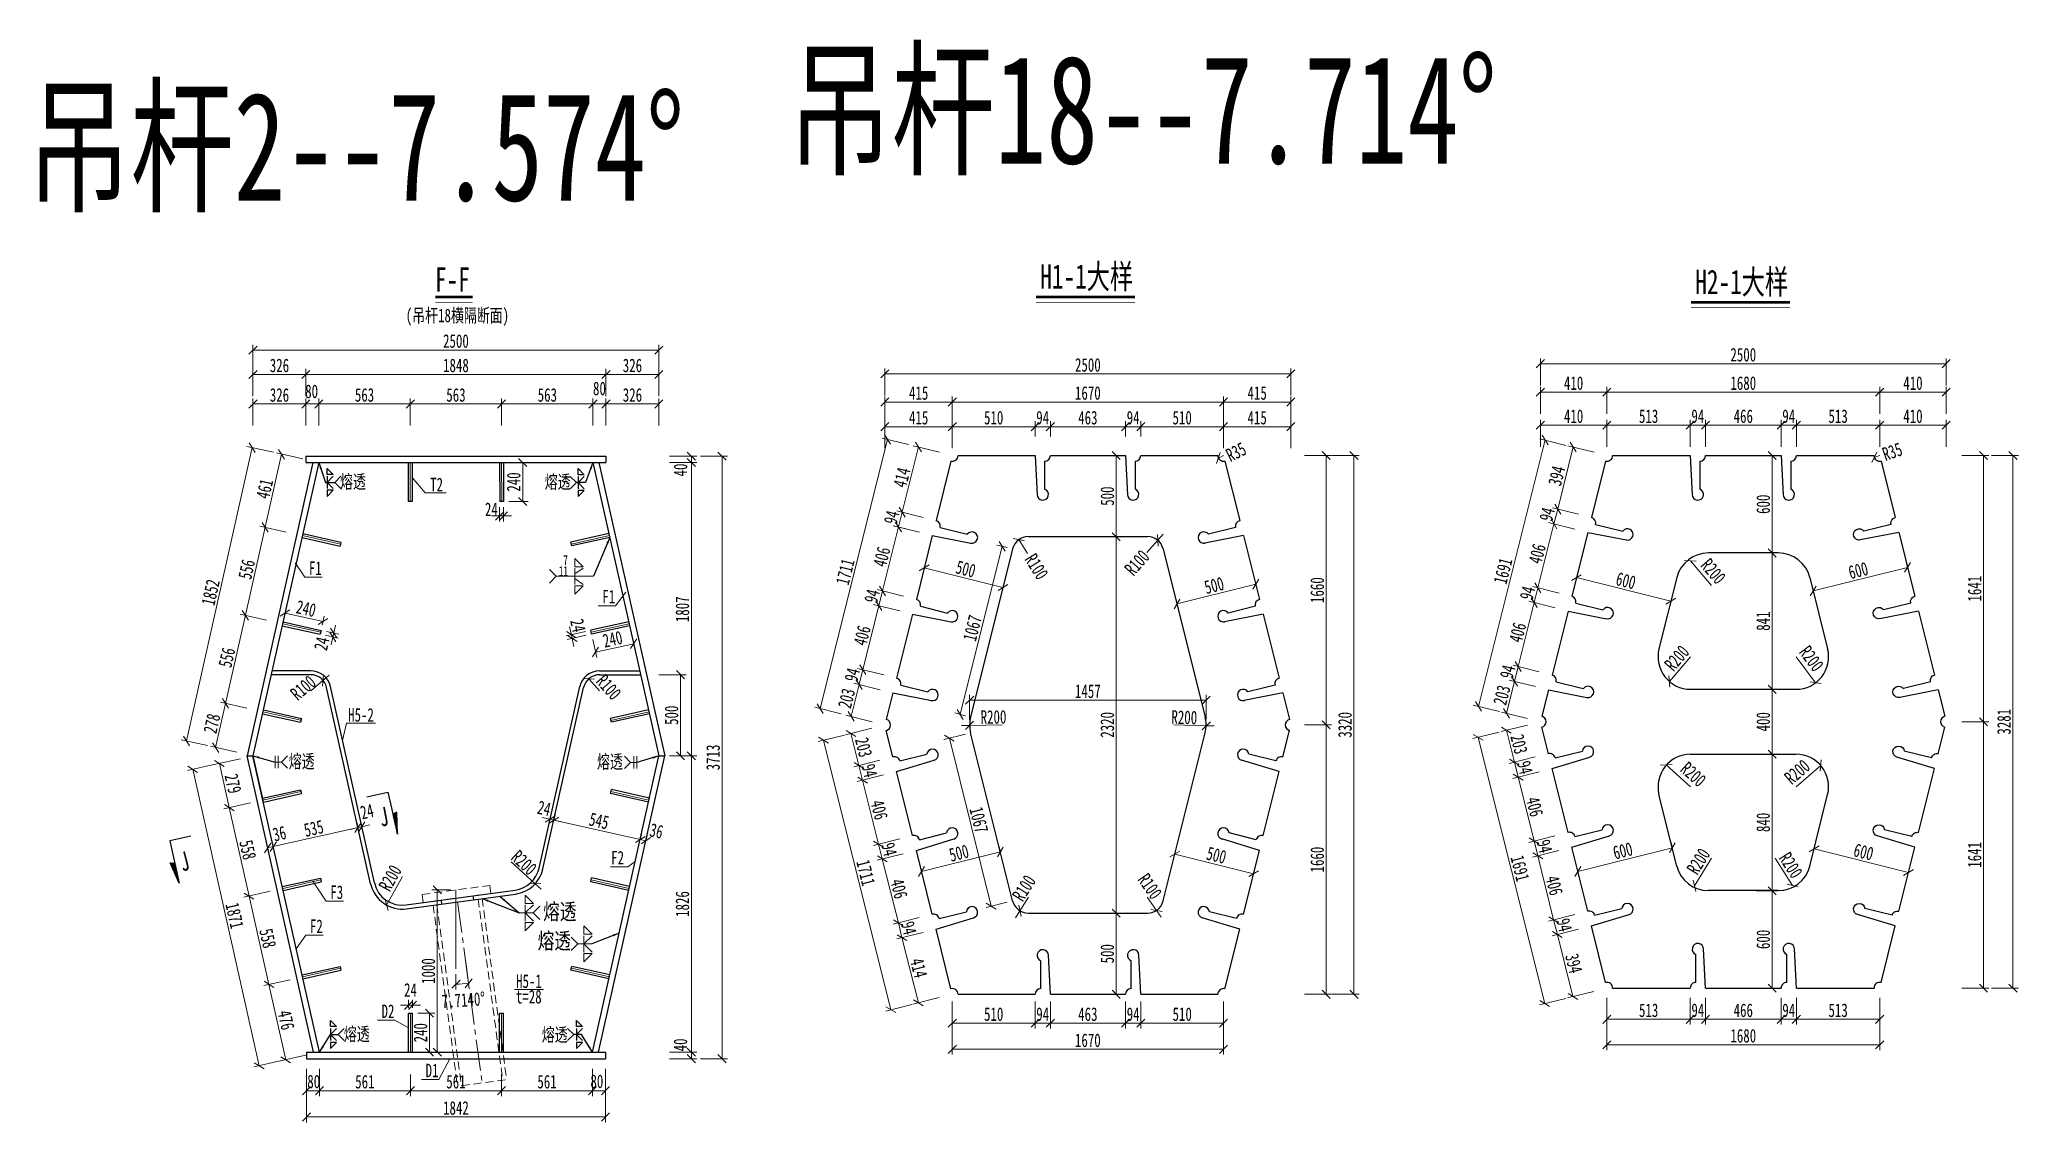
# Model space of a CAD drawing. Header units: millimetres. Extents: x -411717 to -116098, y 0 to 693159.
# Drawn here: x -165225 to -153036, y 310039 to 316711 of the extents above; entities that cross this region are included whole.
import ezdxf
from ezdxf.enums import TextEntityAlignment as Align

# ---------------------------------------------------------------- set-up
doc = ezdxf.new("R2010")
doc.units = ezdxf.units.MM
doc.header["$LTSCALE"] = 2
doc.header["$PDMODE"] = 3
doc.header["$PDSIZE"] = -10
doc.linetypes.add('CENTER2', pattern=[28.575, 19.05, -3.175, 3.175, -3.175])
doc.linetypes.add('DASHED', pattern=[0.75, 0.5, -0.25])
doc.layers.get('Defpoints').update_dxf_attribs({"color": 8, "lineweight": 9})
doc.layers.add('dim', color=3, linetype='Continuous')
doc.layers.add('焊缝', color=7, linetype='Continuous')
for name, color, linetype, lineweight in [('中心线', 7, 'CENTER2', 15), ('加粗线', 6, 'Continuous', 25), ('吊杆', 8, 'DASHED', 9), ('文字', 7, 'Continuous', 15), ('标注', 4, 'Continuous', 13), ('横隔板', 6, 'Continuous', 25), ('细实线', 4, 'Continuous', 15), ('细线', 4, 'Continuous', 15), ('钢板粗线', 1, 'Continuous', 25)]:
    doc.layers.add(name, color=color, linetype=linetype, lineweight=lineweight)
doc.styles.add('111', font='仿宋_GB2312.ttf', dxfattribs={"width": 0.7})
doc.styles.add('BM_Dim', font='仿宋_GB2312.ttf', dxfattribs={"width": 0.85})
doc.styles.add('SMEDI', font='仿宋_GB2312.ttf', dxfattribs={"width": 0.75})
doc.styles.get("Standard").update_dxf_attribs({"font": '仿宋_GB2312.ttf'})
doc.dimstyles.new('200', dxfattribs={"dimscale": 0, "dimtxt": 2.5, "dimasz": 1.5, "dimexe": 1, "dimexo": 1, "dimgap": 0.4, "dimtad": 1, "dimdec": 0, "dimdsep": 46, "dimtxsty": '111', "dimblk": 'OBLIQUE', "dimcen": 0, "dimclrd": 256, "dimclre": 256, "dimclrt": 256, "dimadec": 1, "dimazin": 2, "dimtfac": 1, "dimtdec": 0, "dimtmove": 2, "dimatfit": 3, "dimfxl": 4, "dimfxlon": 1, "dimtolj": 1, "dimlwd": -1, "dimlwe": -1, "dimarcsym": 0})
doc.dimstyles.new('MSteel_1.0_1.0', dxfattribs={"dimtxt": 3, "dimasz": 1.2, "dimexe": 1, "dimexo": 1, "dimgap": 1, "dimtad": 3, "dimtoh": 1, "dimdec": 0, "dimzin": 0, "dimdsep": 46, "dimtxsty": 'Standard', "dimblk": 'ARCHTICK', "dimcen": 0.09, "dimclrd": 3, "dimclre": 3, "dimadec": 0, "dimazin": 0, "dimtfac": 1, "dimtdec": 4, "dimtofl": 0, "dimtmove": 0, "dimatfit": 3, "dimfxl": 1, "dimtolj": 1, "dimtzin": 0, "dimarcsym": 0})

msp = doc.modelspace()

# ---------------------------------------------------------------- texts
at = {"width": 0.7}
for s, p in [('F-F', (-162789, 315157.5)), ('H1-1大样', (-159061, 315176.4)), ('H2-1大样', (-155026.7, 315143.1))]:
    msp.add_text(s, height=150, dxfattribs=at).set_placement(p)
at = {"layer": 'Defpoints', "style": '111', "width": 0.7}
for s, p in [('吊杆18--7.714%%D  ', (-158114, 316292.8)), ('吊杆2--7.574%%D  ', (-162960.2, 316064.4))]:
    msp.add_text(s, height=666.667, dxfattribs=at).set_placement(p, align=Align.MIDDLE)
at = {"layer": '文字', "style": 'BM_Dim', "width": 0.7}
for rotation, p in [(10.81035, (-163094.9, 311866)), (14.44483, (-164319, 311591.8))]:
    msp.add_text('J', height=116.7, rotation=rotation, dxfattribs=at).set_placement(p, align=Align.CENTER)
at = {"layer": '细实线', "width": 0.7}
for s, height, p in [('(吊杆18横隔断面)', 83.33, (-162969, 314969.7)), ('熔透', 83.33, (-163373.9, 313945.9)), ('T2', 83.33, (-162818.9, 313928)), ('熔透', 83.33, (-162113, 313944.9)), ('F1', 83.33, (-163565.8, 313412.8)), ('7', 60, (-161998.7, 313474.1)), ('11', 60, (-162026.4, 313406.6)), ('F1', 83.33, (-161758.5, 313237.3)), ('H5-2', 83.33, (-163324, 312509)), ('熔透', 83.33, (-163689.5, 312222.8)), ('熔透', 83.33, (-161791.2, 312220.9)), ('F2', 83.33, (-161704.2, 311629.2)), ('F3', 83.33, (-163433.9, 311416.4)), ('F2', 83.33, (-163559.2, 311206.5)), ('H5-1', 83.33, (-162289.6, 310868.1)), ('t=28', 83.33, (-162290.9, 310772.5)), ('D2', 83.33, (-163118.4, 310682.7)), ('熔透', 83.33, (-163350.4, 310542.6)), ('熔透', 83.33, (-162131.1, 310538.7)), ('D1', 83.33, (-162847.1, 310318.1))]:
    msp.add_text(s, height=height, dxfattribs=at).set_placement(p)
at = {"layer": '细实线', "style": 'SMEDI', "width": 0.75}
for p in [(-162122.7, 311338.7), (-162156.6, 311158.4)]:
    msp.add_text('熔透', height=100, dxfattribs=at).set_placement(p, align=Align.MIDDLE_LEFT)

# ---------------------------------------------------------------- blocks, each defined once
blk = doc.blocks.new('_Oblique')
at = {"color": 0, "linetype": 'ByBlock', "lineweight": -2}
blk.add_line((-0.5, -0.5), (0.5, 0.5), dxfattribs=at)
blk = doc.blocks.new('*D1325')
at = {"layer": 'Defpoints', "color": 0, "transparency": 16777216}
for p in [(-162660, 311472), (-162660, 311472), (-162608, 311085), (-162660, 310987), (-162634, 310892)]:
    blk.add_point(p, dxfattribs=at)
at = {"layer": '标注', "transparency": 16777216}
for p, q in [((-162660, 310953), (-162660, 310858)), ((-162600, 311029), (-162578, 310864))]:
    blk.add_line(p, q, dxfattribs=at)
blk.add_arc((-162660, 311472), 580, 270, 277.714, dxfattribs=at)
at = {"layer": '标注', "transparency": 16777216, "xscale": 49.99999999999987, "yscale": 49.99999999999987, "zscale": 49.99999999999987}
for p, rotation in [((-162582, 310897), 7.713999999990264), ((-162660, 310891), 180.0000000000006)]:
    blk.add_blockref('_Oblique', p, dxfattribs=dict(at, rotation=rotation))
at = {"layer": '标注', "transparency": 16777216, "insert": (-162614, 310793), "char_height": 83.33, "attachment_point": 5, "rotation": 3.857, "style": '111'}
blk.add_mtext('\\A1;7.7140%%D', dxfattribs=at)
blk = doc.blocks.new('240-24')
at = {"layer": 'Defpoints'}
for p, q in [((0, 0), (-233, -58)), ((-3, 12), (3, -12))]:
    blk.add_line(p, q, dxfattribs=at)
at = {"layer": '钢板粗线'}
for p, q in [((-3, 12), (-236, -47)), ((-236, -47), (-230, -70)), ((3, -12), (-230, -70))]:
    blk.add_line(p, q, dxfattribs=at)
blk = doc.blocks.new('*D1370')
at = {"layer": 'Defpoints', "color": 0, "transparency": 16777216}
for p in [(-163910, 314648), (-163584, 314105), (-163910, 312486)]:
    blk.add_point(p, dxfattribs=at)
at = {"layer": '标注', "transparency": 16777216}
for p, q in [((-163910, 314515), (-163910, 314682)), ((-163584, 314648), (-163910, 314648)), ((-163584, 314515), (-163584, 314682))]:
    blk.add_line(p, q, dxfattribs=at)
at = {"layer": '标注', "transparency": 16777216, "xscale": 49.99999999999987, "yscale": 49.99999999999987, "zscale": 49.99999999999987, "rotation": 180}
blk.add_blockref('_Oblique', (-163910, 314648), dxfattribs=at)
at = {"layer": '标注', "transparency": 16777216, "xscale": 49.99999999999987, "yscale": 49.99999999999987, "zscale": 49.99999999999987}
blk.add_blockref('_Oblique', (-163584, 314648), dxfattribs=at)
at = {"layer": '标注', "transparency": 16777216, "insert": (-163747, 314703), "char_height": 83.3, "attachment_point": 5, "style": '111'}
blk.add_mtext('\\A1;326', dxfattribs=at)
blk = doc.blocks.new('*D1371')
at = {"layer": 'Defpoints', "color": 0, "transparency": 16777216}
for p in [(-161736, 314466), (-161816, 314145), (-161736, 314145)]:
    blk.add_point(p, dxfattribs=at)
at = {"layer": '标注', "transparency": 16777216}
for p, q in [((-161816, 314333), (-161816, 314499)), ((-161816, 314466), (-161736, 314466)), ((-161736, 314333), (-161736, 314499))]:
    blk.add_line(p, q, dxfattribs=at)
at = {"layer": '标注', "transparency": 16777216, "xscale": 49.99999999999987, "yscale": 49.99999999999987, "zscale": 49.99999999999987, "rotation": 180}
blk.add_blockref('_Oblique', (-161816, 314466), dxfattribs=at)
at = {"layer": '标注', "transparency": 16777216, "xscale": 49.99999999999987, "yscale": 49.99999999999987, "zscale": 49.99999999999987}
blk.add_blockref('_Oblique', (-161736, 314466), dxfattribs=at)
at = {"layer": '标注', "transparency": 16777216, "insert": (-161776, 314561), "char_height": 83.3, "attachment_point": 5, "style": '111'}
blk.add_mtext('\\A1;80', dxfattribs=at)
blk = doc.blocks.new('*D1372')
at = {"layer": 'Defpoints', "color": 0, "transparency": 16777216}
for p in [(-163584, 314648), (-163584, 314145), (-161736, 314145)]:
    blk.add_point(p, dxfattribs=at)
at = {"layer": '标注', "transparency": 16777216}
for p, q in [((-163584, 314515), (-163584, 314682)), ((-161736, 314648), (-163584, 314648)), ((-161736, 314515), (-161736, 314682))]:
    blk.add_line(p, q, dxfattribs=at)
at = {"layer": '标注', "transparency": 16777216, "xscale": 49.99999999999987, "yscale": 49.99999999999987, "zscale": 49.99999999999987, "rotation": 180}
blk.add_blockref('_Oblique', (-163584, 314648), dxfattribs=at)
at = {"layer": '标注', "transparency": 16777216, "xscale": 49.99999999999987, "yscale": 49.99999999999987, "zscale": 49.99999999999987}
blk.add_blockref('_Oblique', (-161736, 314648), dxfattribs=at)
at = {"layer": '标注', "transparency": 16777216, "insert": (-162660, 314703), "char_height": 83.3, "attachment_point": 5, "style": '111'}
blk.add_mtext('\\A1;1848', dxfattribs=at)
blk = doc.blocks.new('*D1373')
at = {"layer": 'Defpoints', "color": 0, "transparency": 16777216}
for p in [(-161410, 314798), (-161410, 312855), (-163910, 312486)]:
    blk.add_point(p, dxfattribs=at)
at = {"layer": '标注', "transparency": 16777216}
for p, q in [((-163910, 314664), (-163910, 314831)), ((-161410, 314664), (-161410, 314831)), ((-163910, 314798), (-161410, 314798))]:
    blk.add_line(p, q, dxfattribs=at)
at = {"layer": '标注', "transparency": 16777216, "xscale": 49.99999999999987, "yscale": 49.99999999999987, "zscale": 49.99999999999987, "rotation": 180}
blk.add_blockref('_Oblique', (-163910, 314798), dxfattribs=at)
at = {"layer": '标注', "transparency": 16777216, "xscale": 49.99999999999987, "yscale": 49.99999999999987, "zscale": 49.99999999999987}
blk.add_blockref('_Oblique', (-161410, 314798), dxfattribs=at)
at = {"layer": '标注', "transparency": 16777216, "insert": (-162660, 314853), "char_height": 83.3, "attachment_point": 5, "style": '111'}
blk.add_mtext('\\A1;2500', dxfattribs=at)
blk = doc.blocks.new('*D1374')
at = {"layer": 'Defpoints', "color": 0, "transparency": 16777216}
for p in [(-161410, 314466), (-161736, 314136), (-161410, 312855)]:
    blk.add_point(p, dxfattribs=at)
at = {"layer": '标注', "transparency": 16777216}
for p, q in [((-161736, 314333), (-161736, 314499)), ((-161736, 314466), (-161410, 314466)), ((-161410, 314333), (-161410, 314499))]:
    blk.add_line(p, q, dxfattribs=at)
at = {"layer": '标注', "transparency": 16777216, "xscale": 49.99999999999987, "yscale": 49.99999999999987, "zscale": 49.99999999999987, "rotation": 180}
blk.add_blockref('_Oblique', (-161736, 314466), dxfattribs=at)
at = {"layer": '标注', "transparency": 16777216, "xscale": 49.99999999999987, "yscale": 49.99999999999987, "zscale": 49.99999999999987}
blk.add_blockref('_Oblique', (-161410, 314466), dxfattribs=at)
at = {"layer": '标注', "transparency": 16777216, "insert": (-161573, 314521), "char_height": 83.3, "attachment_point": 5, "style": '111'}
blk.add_mtext('\\A1;326', dxfattribs=at)
blk = doc.blocks.new('*D1375')
at = {"layer": 'Defpoints', "color": 0, "transparency": 16777216}
for p in [(-161816, 314466), (-162379, 314214), (-161816, 314145)]:
    blk.add_point(p, dxfattribs=at)
at = {"layer": '标注', "transparency": 16777216}
for p, q in [((-162379, 314333), (-162379, 314499)), ((-162379, 314466), (-161816, 314466)), ((-161816, 314333), (-161816, 314499))]:
    blk.add_line(p, q, dxfattribs=at)
at = {"layer": '标注', "transparency": 16777216, "xscale": 49.99999999999987, "yscale": 49.99999999999987, "zscale": 49.99999999999987, "rotation": 180}
blk.add_blockref('_Oblique', (-162379, 314466), dxfattribs=at)
at = {"layer": '标注', "transparency": 16777216, "xscale": 49.99999999999987, "yscale": 49.99999999999987, "zscale": 49.99999999999987}
blk.add_blockref('_Oblique', (-161816, 314466), dxfattribs=at)
at = {"layer": '标注', "transparency": 16777216, "insert": (-162097, 314521), "char_height": 83.3, "attachment_point": 5, "style": '111'}
blk.add_mtext('\\A1;563', dxfattribs=at)
blk = doc.blocks.new('*D1376')
at = {"layer": 'Defpoints', "color": 0, "transparency": 16777216}
for p in [(-161410, 314648), (-161736, 314176), (-161410, 312855)]:
    blk.add_point(p, dxfattribs=at)
at = {"layer": '标注', "transparency": 16777216}
for p, q in [((-161736, 314515), (-161736, 314682)), ((-161736, 314648), (-161410, 314648)), ((-161410, 314515), (-161410, 314682))]:
    blk.add_line(p, q, dxfattribs=at)
at = {"layer": '标注', "transparency": 16777216, "xscale": 49.99999999999987, "yscale": 49.99999999999987, "zscale": 49.99999999999987, "rotation": 180}
blk.add_blockref('_Oblique', (-161736, 314648), dxfattribs=at)
at = {"layer": '标注', "transparency": 16777216, "xscale": 49.99999999999987, "yscale": 49.99999999999987, "zscale": 49.99999999999987}
blk.add_blockref('_Oblique', (-161410, 314648), dxfattribs=at)
at = {"layer": '标注', "transparency": 16777216, "insert": (-161573, 314703), "char_height": 83.3, "attachment_point": 5, "style": '111'}
blk.add_mtext('\\A1;326', dxfattribs=at)
blk = doc.blocks.new('*D1377')
at = {"layer": 'Defpoints', "color": 0, "transparency": 16777216}
for p in [(-162941, 314466), (-162379, 314221), (-162941, 314069)]:
    blk.add_point(p, dxfattribs=at)
at = {"layer": '标注', "transparency": 16777216}
for p, q in [((-162941, 314333), (-162941, 314499)), ((-162379, 314466), (-162941, 314466)), ((-162379, 314333), (-162379, 314499))]:
    blk.add_line(p, q, dxfattribs=at)
at = {"layer": '标注', "transparency": 16777216, "xscale": 49.99999999999987, "yscale": 49.99999999999987, "zscale": 49.99999999999987, "rotation": 180}
blk.add_blockref('_Oblique', (-162941, 314466), dxfattribs=at)
at = {"layer": '标注', "transparency": 16777216, "xscale": 49.99999999999987, "yscale": 49.99999999999987, "zscale": 49.99999999999987}
blk.add_blockref('_Oblique', (-162379, 314466), dxfattribs=at)
at = {"layer": '标注', "transparency": 16777216, "insert": (-162660, 314521), "char_height": 83.3, "attachment_point": 5, "style": '111'}
blk.add_mtext('\\A1;563', dxfattribs=at)
blk = doc.blocks.new('*D1378')
at = {"layer": 'Defpoints', "color": 0, "transparency": 16777216}
for p in [(-163504, 314466), (-163504, 314145), (-162941, 314205)]:
    blk.add_point(p, dxfattribs=at)
at = {"layer": '标注', "transparency": 16777216}
for p, q in [((-163504, 314333), (-163504, 314499)), ((-162941, 314466), (-163504, 314466)), ((-162941, 314333), (-162941, 314499))]:
    blk.add_line(p, q, dxfattribs=at)
at = {"layer": '标注', "transparency": 16777216, "xscale": 49.99999999999987, "yscale": 49.99999999999987, "zscale": 49.99999999999987, "rotation": 180}
blk.add_blockref('_Oblique', (-163504, 314466), dxfattribs=at)
at = {"layer": '标注', "transparency": 16777216, "xscale": 49.99999999999987, "yscale": 49.99999999999987, "zscale": 49.99999999999987}
blk.add_blockref('_Oblique', (-162941, 314466), dxfattribs=at)
at = {"layer": '标注', "transparency": 16777216, "insert": (-163223, 314521), "char_height": 83.3, "attachment_point": 5, "style": '111'}
blk.add_mtext('\\A1;563', dxfattribs=at)
blk = doc.blocks.new('*D1379')
at = {"layer": 'Defpoints', "color": 0, "transparency": 16777216}
for p in [(-163584, 314466), (-163584, 314145), (-163504, 314145)]:
    blk.add_point(p, dxfattribs=at)
at = {"layer": '标注', "transparency": 16777216}
for p, q in [((-163584, 314333), (-163584, 314499)), ((-163504, 314466), (-163584, 314466)), ((-163504, 314333), (-163504, 314499))]:
    blk.add_line(p, q, dxfattribs=at)
at = {"layer": '标注', "transparency": 16777216, "xscale": 49.99999999999987, "yscale": 49.99999999999987, "zscale": 49.99999999999987, "rotation": 180}
blk.add_blockref('_Oblique', (-163584, 314466), dxfattribs=at)
at = {"layer": '标注', "transparency": 16777216, "xscale": 49.99999999999987, "yscale": 49.99999999999987, "zscale": 49.99999999999987}
blk.add_blockref('_Oblique', (-163504, 314466), dxfattribs=at)
at = {"layer": '标注', "transparency": 16777216, "insert": (-163549, 314543), "char_height": 83.3, "attachment_point": 5, "style": '111'}
blk.add_mtext('\\A1;80', dxfattribs=at)
blk = doc.blocks.new('*D1380')
at = {"layer": 'Defpoints', "color": 0, "transparency": 16777216}
for p in [(-163910, 314466), (-163584, 314126), (-163910, 312486)]:
    blk.add_point(p, dxfattribs=at)
at = {"layer": '标注', "transparency": 16777216}
for p, q in [((-163910, 314333), (-163910, 314499)), ((-163584, 314466), (-163910, 314466)), ((-163584, 314333), (-163584, 314499))]:
    blk.add_line(p, q, dxfattribs=at)
at = {"layer": '标注', "transparency": 16777216, "xscale": 49.99999999999987, "yscale": 49.99999999999987, "zscale": 49.99999999999987, "rotation": 180}
blk.add_blockref('_Oblique', (-163910, 314466), dxfattribs=at)
at = {"layer": '标注', "transparency": 16777216, "xscale": 49.99999999999987, "yscale": 49.99999999999987, "zscale": 49.99999999999987}
blk.add_blockref('_Oblique', (-163584, 314466), dxfattribs=at)
at = {"layer": '标注', "transparency": 16777216, "insert": (-163747, 314521), "char_height": 83.3, "attachment_point": 5, "style": '111'}
blk.add_mtext('\\A1;326', dxfattribs=at)
blk = doc.blocks.new('*D1381')
at = {"layer": 'Defpoints', "color": 0, "transparency": 16777216}
for p in [(-163581, 310472), (-163501, 310472), (-163501, 310235)]:
    blk.add_point(p, dxfattribs=at)
at = {"layer": '标注', "transparency": 16777216}
for p, q in [((-163581, 310369), (-163581, 310202)), ((-163501, 310369), (-163501, 310202)), ((-163581, 310235), (-163501, 310235))]:
    blk.add_line(p, q, dxfattribs=at)
at = {"layer": '标注', "transparency": 16777216, "xscale": 49.99999999999987, "yscale": 49.99999999999987, "zscale": 49.99999999999987, "rotation": 180}
blk.add_blockref('_Oblique', (-163581, 310235), dxfattribs=at)
at = {"layer": '标注', "transparency": 16777216, "xscale": 49.99999999999987, "yscale": 49.99999999999987, "zscale": 49.99999999999987}
blk.add_blockref('_Oblique', (-163501, 310235), dxfattribs=at)
at = {"layer": '标注', "transparency": 16777216, "insert": (-163536, 310291), "char_height": 83.3, "attachment_point": 5, "style": '111'}
blk.add_mtext('\\A1;80', dxfattribs=at)
blk = doc.blocks.new('*D1382')
at = {"layer": 'Defpoints', "color": 0, "transparency": 16777216}
for p in [(-163501, 310472), (-162940, 310369), (-162940, 310235)]:
    blk.add_point(p, dxfattribs=at)
at = {"layer": '标注', "transparency": 16777216}
for p, q in [((-163501, 310369), (-163501, 310202)), ((-162940, 310335), (-162940, 310202)), ((-163501, 310235), (-162940, 310235))]:
    blk.add_line(p, q, dxfattribs=at)
at = {"layer": '标注', "transparency": 16777216, "xscale": 49.99999999999987, "yscale": 49.99999999999987, "zscale": 49.99999999999987, "rotation": 180}
blk.add_blockref('_Oblique', (-163501, 310235), dxfattribs=at)
at = {"layer": '标注', "transparency": 16777216, "xscale": 49.99999999999987, "yscale": 49.99999999999987, "zscale": 49.99999999999987}
blk.add_blockref('_Oblique', (-162940, 310235), dxfattribs=at)
at = {"layer": '标注', "transparency": 16777216, "insert": (-163221, 310290), "char_height": 83.3, "attachment_point": 5, "style": '111'}
blk.add_mtext('\\A1;561', dxfattribs=at)
blk = doc.blocks.new('*D1383')
at = {"layer": 'Defpoints', "color": 0, "transparency": 16777216}
for p in [(-162940, 310369), (-162380, 310369), (-162380, 310235)]:
    blk.add_point(p, dxfattribs=at)
at = {"layer": '标注', "transparency": 16777216}
for p, q in [((-162940, 310335), (-162940, 310202)), ((-162380, 310335), (-162380, 310202)), ((-162940, 310235), (-162380, 310235))]:
    blk.add_line(p, q, dxfattribs=at)
at = {"layer": '标注', "transparency": 16777216, "xscale": 49.99999999999987, "yscale": 49.99999999999987, "zscale": 49.99999999999987, "rotation": 180}
blk.add_blockref('_Oblique', (-162940, 310235), dxfattribs=at)
at = {"layer": '标注', "transparency": 16777216, "xscale": 49.99999999999987, "yscale": 49.99999999999987, "zscale": 49.99999999999987}
blk.add_blockref('_Oblique', (-162380, 310235), dxfattribs=at)
at = {"layer": '标注', "transparency": 16777216, "insert": (-162660, 310290), "char_height": 83.3, "attachment_point": 5, "style": '111'}
blk.add_mtext('\\A1;561', dxfattribs=at)
blk = doc.blocks.new('*D1384')
at = {"layer": 'Defpoints', "color": 0, "transparency": 16777216}
for p in [(-161819, 310472), (-162380, 310369), (-161819, 310235)]:
    blk.add_point(p, dxfattribs=at)
at = {"layer": '标注', "transparency": 16777216}
for p, q in [((-162380, 310335), (-162380, 310202)), ((-161819, 310369), (-161819, 310202)), ((-162380, 310235), (-161819, 310235))]:
    blk.add_line(p, q, dxfattribs=at)
at = {"layer": '标注', "transparency": 16777216, "xscale": 49.99999999999987, "yscale": 49.99999999999987, "zscale": 49.99999999999987, "rotation": 180}
blk.add_blockref('_Oblique', (-162380, 310235), dxfattribs=at)
at = {"layer": '标注', "transparency": 16777216, "xscale": 49.99999999999987, "yscale": 49.99999999999987, "zscale": 49.99999999999987}
blk.add_blockref('_Oblique', (-161819, 310235), dxfattribs=at)
at = {"layer": '标注', "transparency": 16777216, "insert": (-162099, 310290), "char_height": 83.3, "attachment_point": 5, "style": '111'}
blk.add_mtext('\\A1;561', dxfattribs=at)
blk = doc.blocks.new('*D1385')
at = {"layer": 'Defpoints', "color": 0, "transparency": 16777216}
for p in [(-161819, 310472), (-161739, 310472), (-161739, 310235)]:
    blk.add_point(p, dxfattribs=at)
at = {"layer": '标注', "transparency": 16777216}
for p, q in [((-161819, 310369), (-161819, 310202)), ((-161739, 310369), (-161739, 310202)), ((-161819, 310235), (-161739, 310235))]:
    blk.add_line(p, q, dxfattribs=at)
at = {"layer": '标注', "transparency": 16777216, "xscale": 49.99999999999987, "yscale": 49.99999999999987, "zscale": 49.99999999999987, "rotation": 180}
blk.add_blockref('_Oblique', (-161819, 310235), dxfattribs=at)
at = {"layer": '标注', "transparency": 16777216, "xscale": 49.99999999999987, "yscale": 49.99999999999987, "zscale": 49.99999999999987}
blk.add_blockref('_Oblique', (-161739, 310235), dxfattribs=at)
at = {"layer": '标注', "transparency": 16777216, "insert": (-161792, 310292), "char_height": 83.3, "attachment_point": 5, "style": '111'}
blk.add_mtext('\\A1;80', dxfattribs=at)
blk = doc.blocks.new('*D1386')
at = {"layer": 'Defpoints', "color": 0, "transparency": 16777216}
for p in [(-163581, 310432), (-161739, 310432), (-163581, 310073)]:
    blk.add_point(p, dxfattribs=at)
at = {"layer": '标注', "transparency": 16777216}
for p, q in [((-163581, 310206), (-163581, 310039)), ((-161739, 310206), (-161739, 310039)), ((-161739, 310073), (-163581, 310073))]:
    blk.add_line(p, q, dxfattribs=at)
at = {"layer": '标注', "transparency": 16777216, "xscale": 49.99999999999987, "yscale": 49.99999999999987, "zscale": 49.99999999999987, "rotation": 180}
blk.add_blockref('_Oblique', (-163581, 310073), dxfattribs=at)
at = {"layer": '标注', "transparency": 16777216, "xscale": 49.99999999999987, "yscale": 49.99999999999987, "zscale": 49.99999999999987}
blk.add_blockref('_Oblique', (-161739, 310073), dxfattribs=at)
at = {"layer": '标注', "transparency": 16777216, "insert": (-162660, 310128), "char_height": 83.3, "attachment_point": 5, "style": '111'}
blk.add_mtext('\\A1;1842', dxfattribs=at)
blk = doc.blocks.new('_ArchTick')
at = {"color": 0, "linetype": 'ByBlock', "const_width": 0.15}
blk.add_lwpolyline([(-0.5, -0.5), (0.5, 0.5)], dxfattribs=at)
blk = doc.blocks.new('*D1389')
at = {"layer": 'Defpoints', "color": 0, "transparency": 16777216}
for p in [(-163724, 313124), (-163478, 313126), (-163490, 313071)]:
    blk.add_point(p, dxfattribs=at)
at = {"layer": '标注', "transparency": 16777216}
for p, q in [((-163717, 313156), (-163705, 313211)), ((-163712, 313178), (-163478, 313126)), ((-163483, 313104), (-163471, 313158))]:
    blk.add_line(p, q, dxfattribs=at)
at = {"layer": '标注', "transparency": 16777216, "xscale": 50.00000221247003, "yscale": 50.00000221247003, "zscale": 50.00000221247003}
for p, rotation in [((-163712, 313178), 167.4032921479017), ((-163478, 313126), 347.4032921479017)]:
    blk.add_blockref('_Oblique', p, dxfattribs=dict(at, rotation=rotation))
at = {"layer": '标注', "transparency": 16777216, "insert": (-163583, 313205), "char_height": 83.3, "attachment_point": 5, "rotation": 347.4033, "style": '111'}
blk.add_mtext('\\A1;240', dxfattribs=at)
blk = doc.blocks.new('*D1390')
at = {"layer": 'Defpoints', "color": 0, "transparency": 16777216}
for p in [(-163495, 313048), (-163490, 313071), (-163413, 313054)]:
    blk.add_point(p, dxfattribs=at)
at = {"layer": '标注', "transparency": 16777216}
for p, q in [((-163463, 313041), (-163386, 313023)), ((-163458, 313064), (-163381, 313047)), ((-163418, 313031), (-163429, 312982)), ((-163418, 313031), (-163413, 313054)), ((-163413, 313054), (-163402, 313103))]:
    blk.add_line(p, q, dxfattribs=at)
at = {"layer": '标注', "transparency": 16777216, "xscale": 50.00000221247003, "yscale": 50.00000221247003, "zscale": 50.00000221247003}
for p, rotation in [((-163418, 313031), 77.40329214788201), ((-163413, 313054), 257.403292147882)]:
    blk.add_blockref('_Oblique', p, dxfattribs=dict(at, rotation=rotation))
at = {"layer": '标注', "transparency": 16777216, "insert": (-163487, 312989), "char_height": 83.3, "attachment_point": 5, "rotation": 77.4033, "style": '111'}
blk.add_mtext('\\A1;24', dxfattribs=at)
blk = doc.blocks.new('*D1391')
at = {"layer": 'Defpoints', "color": 0, "transparency": 16777216}
for p in [(-163479, 312763), (-163554, 312698)]:
    blk.add_point(p, dxfattribs=at)
at = {"layer": '标注', "transparency": 16777216}
for p, q in [((-163554, 312698), (-163479, 312763)), ((-163479, 312763), (-163441, 312796))]:
    blk.add_line(p, q, dxfattribs=at)
at = {"layer": '标注', "transparency": 16777216, "xscale": 50.00000221247003, "yscale": 50.00000221247003, "zscale": 50.00000221247003, "rotation": 220.9544616532955}
blk.add_blockref('_Oblique', (-163479, 312763), dxfattribs=at)
at = {"layer": '标注', "transparency": 16777216, "insert": (-163601, 312717), "char_height": 83.3, "attachment_point": 5, "rotation": 40.9545, "style": '111'}
blk.add_mtext('\\A1;R100', dxfattribs=at)
blk = doc.blocks.new('*D1392')
at = {"layer": 'Defpoints', "color": 0, "transparency": 16777216}
for p in [(-161842, 312773), (-161776, 312698)]:
    blk.add_point(p, dxfattribs=at)
at = {"layer": '标注', "transparency": 16777216}
blk.add_line((-161776, 312698), (-161842, 312773), dxfattribs=at)
at = {"layer": '标注', "transparency": 16777216, "xscale": 50.00000221247003, "yscale": 50.00000221247003, "zscale": 50.00000221247003, "rotation": 131.4461473683634}
blk.add_blockref('_Oblique', (-161842, 312773), dxfattribs=at)
at = {"layer": '标注', "transparency": 16777216, "insert": (-161719, 312721), "char_height": 83.3, "attachment_point": 5, "rotation": 311.4461, "style": '111'}
blk.add_mtext('\\A1;R100', dxfattribs=at)
blk = doc.blocks.new('*D1397')
at = {"layer": 'Defpoints', "color": 0, "transparency": 16777216}
for p in [(-161699, 314145), (-161699, 314105), (-161210, 314145)]:
    blk.add_point(p, dxfattribs=at)
at = {"layer": '标注', "transparency": 16777216}
for p, q in [((-161344, 314145), (-161177, 314145)), ((-161344, 314105), (-161177, 314105)), ((-161210, 314105), (-161210, 314145))]:
    blk.add_line(p, q, dxfattribs=at)
at = {"layer": '标注', "transparency": 16777216, "xscale": 50.00000221247003, "yscale": 50.00000221247003, "zscale": 50.00000221247003}
for p, rotation in [((-161210, 314145), 90), ((-161210, 314105), 270)]:
    blk.add_blockref('_Oblique', p, dxfattribs=dict(at, rotation=rotation))
at = {"layer": '标注', "transparency": 16777216, "insert": (-161277, 314059), "char_height": 83.3, "attachment_point": 5, "rotation": 90, "style": '111'}
blk.add_mtext('\\A1;40', dxfattribs=at)
blk = doc.blocks.new('*D1398')
at = {"layer": 'Defpoints', "color": 0, "transparency": 16777216}
for p in [(-161699, 314105), (-161699, 312298), (-161210, 312298)]:
    blk.add_point(p, dxfattribs=at)
at = {"layer": '标注', "transparency": 16777216}
for p, q in [((-161344, 314105), (-161177, 314105)), ((-161210, 314105), (-161210, 312298)), ((-161344, 312298), (-161177, 312298))]:
    blk.add_line(p, q, dxfattribs=at)
at = {"layer": '标注', "transparency": 16777216, "xscale": 50.00000221247003, "yscale": 50.00000221247003, "zscale": 50.00000221247003}
for p, rotation in [((-161210, 314105), 90), ((-161210, 312298), 270)]:
    blk.add_blockref('_Oblique', p, dxfattribs=dict(at, rotation=rotation))
at = {"layer": '标注', "transparency": 16777216, "insert": (-161265, 313201), "char_height": 83.3, "attachment_point": 5, "rotation": 90, "style": '111'}
blk.add_mtext('\\A1;1807', dxfattribs=at)
blk = doc.blocks.new('*D1393')
at = {"layer": 'Defpoints', "color": 0, "transparency": 16777216}
for p in [(-161699, 314145), (-161798, 310432), (-161021, 310432)]:
    blk.add_point(p, dxfattribs=at)
at = {"layer": '标注', "transparency": 16777216}
for p, q in [((-161154, 314145), (-160988, 314145)), ((-161021, 314145), (-161021, 310432)), ((-161154, 310432), (-160988, 310432))]:
    blk.add_line(p, q, dxfattribs=at)
at = {"layer": '标注', "transparency": 16777216, "xscale": 50.00000221247003, "yscale": 50.00000221247003, "zscale": 50.00000221247003}
for p, rotation in [((-161021, 314145), 90), ((-161021, 310432), 270)]:
    blk.add_blockref('_Oblique', p, dxfattribs=dict(at, rotation=rotation))
at = {"layer": '标注', "transparency": 16777216, "insert": (-161076, 312288), "char_height": 83.3, "attachment_point": 5, "rotation": 90, "style": '111'}
blk.add_mtext('\\A1;3713', dxfattribs=at)
blk = doc.blocks.new('*D1394')
at = {"layer": 'Defpoints', "color": 0, "transparency": 16777216}
for p in [(-161699, 310472), (-161699, 310432), (-161210, 310432)]:
    blk.add_point(p, dxfattribs=at)
at = {"layer": '标注', "transparency": 16777216}
for p, q in [((-161344, 310472), (-161177, 310472)), ((-161344, 310432), (-161177, 310432)), ((-161210, 310472), (-161210, 310432))]:
    blk.add_line(p, q, dxfattribs=at)
at = {"layer": '标注', "transparency": 16777216, "xscale": 50.00000221247003, "yscale": 50.00000221247003, "zscale": 50.00000221247003}
for p, rotation in [((-161210, 310472), 90), ((-161210, 310432), 270)]:
    blk.add_blockref('_Oblique', p, dxfattribs=dict(at, rotation=rotation))
at = {"layer": '标注', "transparency": 16777216, "insert": (-161277, 310517), "char_height": 83.3, "attachment_point": 5, "rotation": 90, "style": '111'}
blk.add_mtext('\\A1;40', dxfattribs=at)
blk = doc.blocks.new('*D1395')
at = {"layer": 'Defpoints', "color": 0, "transparency": 16777216}
for p in [(-161699, 312298), (-161210, 312298), (-161699, 310472)]:
    blk.add_point(p, dxfattribs=at)
at = {"layer": '标注', "transparency": 16777216}
for p, q in [((-161344, 312298), (-161177, 312298)), ((-161210, 310472), (-161210, 312298)), ((-161344, 310472), (-161177, 310472))]:
    blk.add_line(p, q, dxfattribs=at)
at = {"layer": '标注', "transparency": 16777216, "xscale": 50.00000221247003, "yscale": 50.00000221247003, "zscale": 50.00000221247003}
for p, rotation in [((-161210, 312298), 90), ((-161210, 310472), 270)]:
    blk.add_blockref('_Oblique', p, dxfattribs=dict(at, rotation=rotation))
at = {"layer": '标注', "transparency": 16777216, "insert": (-161265, 311385), "char_height": 83.3, "attachment_point": 5, "rotation": 90, "style": '111'}
blk.add_mtext('\\A1;1826', dxfattribs=at)
blk = doc.blocks.new('*D1396')
at = {"layer": 'Defpoints', "color": 0, "transparency": 16777216}
for p in [(-161485, 312798), (-161277, 312798), (-161373, 312298)]:
    blk.add_point(p, dxfattribs=at)
at = {"layer": '标注', "transparency": 16777216}
for p, q in [((-161410, 312798), (-161243, 312798)), ((-161277, 312298), (-161277, 312798)), ((-161340, 312298), (-161243, 312298))]:
    blk.add_line(p, q, dxfattribs=at)
at = {"layer": '标注', "transparency": 16777216, "xscale": 50.00000221247003, "yscale": 50.00000221247003, "zscale": 50.00000221247003}
for p, rotation in [((-161277, 312798), 90), ((-161277, 312298), 270)]:
    blk.add_blockref('_Oblique', p, dxfattribs=dict(at, rotation=rotation))
at = {"layer": '标注', "transparency": 16777216, "insert": (-161332, 312548), "char_height": 83.3, "attachment_point": 5, "rotation": 90, "style": '111'}
blk.add_mtext('\\A1;500', dxfattribs=at)
blk = doc.blocks.new('*D1399')
at = {"layer": 'Defpoints', "color": 0, "transparency": 16777216}
for p in [(-163849, 312569), (-164140, 312349), (-163910, 312298)]:
    blk.add_point(p, dxfattribs=at)
at = {"layer": '标注', "transparency": 16777216}
for p, q in [((-163949, 312591), (-164111, 312628)), ((-164079, 312621), (-164140, 312349)), ((-164010, 312320), (-164172, 312357))]:
    blk.add_line(p, q, dxfattribs=at)
at = {"layer": '标注', "transparency": 16777216, "xscale": 50.00000221247003, "yscale": 50.00000221247003, "zscale": 50.00000221247003}
for p, rotation in [((-164079, 312621), 77.33930133714823), ((-164140, 312349), 257.3393013371482)]:
    blk.add_blockref('_Oblique', p, dxfattribs=dict(at, rotation=rotation))
at = {"layer": '标注', "transparency": 16777216, "insert": (-164163, 312497), "char_height": 83.3, "attachment_point": 5, "rotation": 77.3393, "style": '111'}
blk.add_mtext('\\A1;278', dxfattribs=at)
blk = doc.blocks.new('*D1400')
at = {"layer": 'Defpoints', "color": 0, "transparency": 16777216}
for p in [(-163957, 313164), (-163727, 313112), (-163849, 312569)]:
    blk.add_point(p, dxfattribs=at)
at = {"layer": '标注', "transparency": 16777216}
for p, q in [((-164079, 312621), (-163957, 313164)), ((-163827, 313134), (-163989, 313171)), ((-163949, 312591), (-164111, 312628))]:
    blk.add_line(p, q, dxfattribs=at)
at = {"layer": '标注', "transparency": 16777216, "xscale": 50.00000221247003, "yscale": 50.00000221247003, "zscale": 50.00000221247003}
for p, rotation in [((-163957, 313164), 77.33930133962406), ((-164079, 312621), 257.3393013396241)]:
    blk.add_blockref('_Oblique', p, dxfattribs=dict(at, rotation=rotation))
at = {"layer": '标注', "transparency": 16777216, "insert": (-164071, 312904), "char_height": 83.3, "attachment_point": 5, "rotation": 77.3393, "style": '111'}
blk.add_mtext('\\A1;556', dxfattribs=at)
blk = doc.blocks.new('*D1401')
at = {"layer": 'Defpoints', "color": 0, "transparency": 16777216}
for p in [(-163835, 313706), (-163605, 313655), (-163727, 313112)]:
    blk.add_point(p, dxfattribs=at)
at = {"layer": '标注', "transparency": 16777216}
for p, q in [((-163957, 313164), (-163835, 313706)), ((-163705, 313677), (-163867, 313714)), ((-163827, 313134), (-163989, 313171))]:
    blk.add_line(p, q, dxfattribs=at)
at = {"layer": '标注', "transparency": 16777216, "xscale": 50.00000221247003, "yscale": 50.00000221247003, "zscale": 50.00000221247003}
for p, rotation in [((-163835, 313706), 77.33930133466417), ((-163957, 313164), 257.3393013346642)]:
    blk.add_blockref('_Oblique', p, dxfattribs=dict(at, rotation=rotation))
at = {"layer": '标注', "transparency": 16777216, "insert": (-163949, 313447), "char_height": 83.3, "attachment_point": 5, "rotation": 77.3393, "style": '111'}
blk.add_mtext('\\A1;556', dxfattribs=at)
blk = doc.blocks.new('*D1402')
at = {"layer": 'Defpoints', "color": 0, "transparency": 16777216}
for p in [(-163734, 314156), (-163504, 314105), (-163605, 313655)]:
    blk.add_point(p, dxfattribs=at)
at = {"layer": '标注', "transparency": 16777216}
for p, q in [((-163835, 313706), (-163734, 314156)), ((-163604, 314127), (-163766, 314164)), ((-163705, 313677), (-163867, 313714))]:
    blk.add_line(p, q, dxfattribs=at)
at = {"layer": '标注', "transparency": 16777216, "xscale": 50.00000221247003, "yscale": 50.00000221247003, "zscale": 50.00000221247003}
for p, rotation in [((-163734, 314156), 77.33930133714782), ((-163835, 313706), 257.3393013371478)]:
    blk.add_blockref('_Oblique', p, dxfattribs=dict(at, rotation=rotation))
at = {"layer": '标注', "transparency": 16777216, "insert": (-163838, 313943), "char_height": 83.3, "attachment_point": 5, "rotation": 77.3393, "style": '111'}
blk.add_mtext('\\A1;461', dxfattribs=at)
blk = doc.blocks.new('*D1403')
at = {"layer": 'Defpoints', "color": 0, "transparency": 16777216}
for p in [(-163504, 314105), (-164320, 312390), (-163910, 312298)]:
    blk.add_point(p, dxfattribs=at)
at = {"layer": '标注', "transparency": 16777216}
for p, q in [((-163915, 314197), (-164320, 312390)), ((-163784, 314168), (-163947, 314204)), ((-164190, 312361), (-164353, 312397))]:
    blk.add_line(p, q, dxfattribs=at)
at = {"layer": '标注', "transparency": 16777216, "xscale": 50.00000221247003, "yscale": 50.00000221247003, "zscale": 50.00000221247003}
for p, rotation in [((-163915, 314197), 77.33930133714776), ((-164320, 312390), 257.3393013371477)]:
    blk.add_blockref('_Oblique', p, dxfattribs=dict(at, rotation=rotation))
at = {"layer": '标注', "transparency": 16777216, "insert": (-164171, 313305), "char_height": 83.3, "attachment_point": 5, "rotation": 77.3393, "style": '111'}
blk.add_mtext('\\A1;1852', dxfattribs=at)
blk = doc.blocks.new('*D1404')
at = {"layer": 'Defpoints', "color": 0, "transparency": 16777216}
for p in [(-163910, 312298), (-163849, 312025), (-164056, 311979)]:
    blk.add_point(p, dxfattribs=at)
at = {"layer": '标注', "transparency": 16777216}
for p, q in [((-163987, 312280), (-164150, 312244)), ((-164117, 312251), (-164056, 311979)), ((-163926, 312008), (-164089, 311971))]:
    blk.add_line(p, q, dxfattribs=at)
at = {"layer": '标注', "transparency": 16777216, "xscale": 50.00000221247003, "yscale": 50.00000221247003, "zscale": 50.00000221247003}
for p, rotation in [((-164117, 312251), 102.6913075979241), ((-164056, 311979), 282.691307597924)]:
    blk.add_blockref('_Oblique', p, dxfattribs=dict(at, rotation=rotation))
at = {"layer": '标注', "transparency": 16777216, "insert": (-164033, 312127), "char_height": 83.3, "attachment_point": 5, "rotation": 282.6913, "style": '111'}
blk.add_mtext('\\A1;279', dxfattribs=at)
blk = doc.blocks.new('*D1405')
at = {"layer": 'Defpoints', "color": 0, "transparency": 16777216}
for p in [(-163849, 312025), (-163934, 311434), (-163727, 311481)]:
    blk.add_point(p, dxfattribs=at)
at = {"layer": '标注', "transparency": 16777216}
for p, q in [((-163926, 312008), (-164089, 311972)), ((-164056, 311979), (-163934, 311434)), ((-163804, 311464), (-163967, 311427))]:
    blk.add_line(p, q, dxfattribs=at)
at = {"layer": '标注', "transparency": 16777216, "xscale": 50.00000221247003, "yscale": 50.00000221247003, "zscale": 50.00000221247003}
for p, rotation in [((-164056, 311979), 102.6275899767386), ((-163934, 311434), 282.6275899767386)]:
    blk.add_blockref('_Oblique', p, dxfattribs=dict(at, rotation=rotation))
at = {"layer": '标注', "transparency": 16777216, "insert": (-163942, 311719), "char_height": 83.3, "attachment_point": 5, "rotation": 282.6276, "style": '111'}
blk.add_mtext('\\A1;558', dxfattribs=at)
blk = doc.blocks.new('*D1406')
at = {"layer": 'Defpoints', "color": 0, "transparency": 16777216}
for p in [(-163727, 311481), (-163604, 310937), (-163812, 310890)]:
    blk.add_point(p, dxfattribs=at)
at = {"layer": '标注', "transparency": 16777216}
for p, q in [((-163804, 311464), (-163967, 311427)), ((-163934, 311434), (-163812, 310890)), ((-163681, 310919), (-163844, 310883))]:
    blk.add_line(p, q, dxfattribs=at)
at = {"layer": '标注', "transparency": 16777216, "xscale": 50.00000221247003, "yscale": 50.00000221247003, "zscale": 50.00000221247003}
for p, rotation in [((-163934, 311434), 102.6913075979248), ((-163812, 310890), 282.6913075979248)]:
    blk.add_blockref('_Oblique', p, dxfattribs=dict(at, rotation=rotation))
at = {"layer": '标注', "transparency": 16777216, "insert": (-163819, 311174), "char_height": 83.3, "attachment_point": 5, "rotation": 282.6913, "style": '111'}
blk.add_mtext('\\A1;558', dxfattribs=at)
blk = doc.blocks.new('*D1407')
at = {"layer": 'Defpoints', "color": 0, "transparency": 16777216}
for p in [(-163605, 310936), (-163501, 310472), (-163708, 310425)]:
    blk.add_point(p, dxfattribs=at)
at = {"layer": '标注', "transparency": 16777216}
for p, q in [((-163682, 310919), (-163844, 310883)), ((-163812, 310890), (-163708, 310425)), ((-163577, 310455), (-163740, 310418))]:
    blk.add_line(p, q, dxfattribs=at)
at = {"layer": '标注', "transparency": 16777216, "xscale": 50.00000221247003, "yscale": 50.00000221247003, "zscale": 50.00000221247003}
for p, rotation in [((-163812, 310890), 102.6275899767362), ((-163708, 310425), 282.6275899767362)]:
    blk.add_blockref('_Oblique', p, dxfattribs=dict(at, rotation=rotation))
at = {"layer": '标注', "transparency": 16777216, "insert": (-163706, 310670), "char_height": 83.3, "attachment_point": 5, "rotation": 282.6276, "style": '111'}
blk.add_mtext('\\A1;476', dxfattribs=at)
blk = doc.blocks.new('*D1408')
at = {"layer": 'Defpoints', "color": 0, "transparency": 16777216}
for p in [(-163910, 312298), (-164281, 312215), (-163501, 310472)]:
    blk.add_point(p, dxfattribs=at)
at = {"layer": '标注', "transparency": 16777216}
for p, q in [((-164151, 312244), (-164314, 312207)), ((-163872, 310388), (-164281, 312215)), ((-163742, 310418), (-163905, 310381))]:
    blk.add_line(p, q, dxfattribs=at)
at = {"layer": '标注', "transparency": 16777216, "xscale": 50.00000221247003, "yscale": 50.00000221247003, "zscale": 50.00000221247003}
for p, rotation in [((-164281, 312215), 102.6275899767374), ((-163872, 310388), 282.6275899767374)]:
    blk.add_blockref('_Oblique', p, dxfattribs=dict(at, rotation=rotation))
at = {"layer": '标注', "transparency": 16777216, "insert": (-164023, 311314), "char_height": 83.3, "attachment_point": 5, "rotation": 282.6276, "style": '111'}
blk.add_mtext('\\A1;1871', dxfattribs=at)
blk = doc.blocks.new('剖面箭头')
at = {"layer": '钢板粗线', "ltscale": 10}
h = blk.add_hatch(dxfattribs=at)
h.set_pattern_fill('ANSI31', color=256, style=0)
h.set_pattern_definition([(45, (-182.99888, -777.8594), (-0.088388348, 0.088388348), [])])
h.paths.add_polyline_path([(6, -3), (3.15, -3), (3, -3.6)])
for p, q in [((0, 0), (0, -3)), ((0, -3), (6, -3)), ((6, -3), (3, -3.6)), ((3, -3.6), (3.15, -3))]:
    blk.add_line(p, q, dxfattribs=at)
blk = doc.blocks.new('*D1409')
at = {"layer": 'Defpoints', "color": 0, "transparency": 16777216}
for p in [(-163813, 311702), (-163785, 311739), (-163778, 311710)]:
    blk.add_point(p, dxfattribs=at)
at = {"layer": '标注', "transparency": 16777216}
for p, q in [((-163820, 311731), (-163827, 311763)), ((-163820, 311731), (-163785, 311739)), ((-163785, 311739), (-163792, 311771))]:
    blk.add_line(p, q, dxfattribs=at)
at = {"layer": '标注', "transparency": 16777216, "xscale": 50.00000221247003, "yscale": 50.00000221247003, "zscale": 50.00000221247003}
for p, rotation in [((-163820, 311731), 192.6275899766908), ((-163785, 311739), 12.62758997669082)]:
    blk.add_blockref('_Oblique', p, dxfattribs=dict(at, rotation=rotation))
at = {"layer": '标注', "transparency": 16777216, "insert": (-163747, 311819), "char_height": 83.3, "attachment_point": 5, "rotation": 12.6276, "style": '111'}
blk.add_mtext('\\A1;36', dxfattribs=at)
blk = doc.blocks.new('*D1410')
at = {"layer": 'Defpoints', "color": 0, "transparency": 16777216}
for p in [(-163263, 311856), (-163256, 311827), (-163778, 311710)]:
    blk.add_point(p, dxfattribs=at)
at = {"layer": '标注', "transparency": 16777216}
for p, q in [((-163785, 311739), (-163263, 311856)), ((-163263, 311856), (-163270, 311888)), ((-163785, 311739), (-163792, 311771))]:
    blk.add_line(p, q, dxfattribs=at)
at = {"layer": '标注', "transparency": 16777216, "xscale": 50.00000221247003, "yscale": 50.00000221247003, "zscale": 50.00000221247003}
for p, rotation in [((-163263, 311856), 12.62758891460374), ((-163785, 311739), 192.6275889146038)]:
    blk.add_blockref('_Oblique', p, dxfattribs=dict(at, rotation=rotation))
at = {"layer": '标注', "transparency": 16777216, "insert": (-163536, 311851), "char_height": 83.3, "attachment_point": 5, "rotation": 12.6276, "style": '111'}
blk.add_mtext('\\A1;535', dxfattribs=at)
blk = doc.blocks.new('*D1411')
at = {"layer": 'Defpoints', "color": 0, "transparency": 16777216}
for p in [(-163256, 311827), (-163240, 311861), (-163233, 311832)]:
    blk.add_point(p, dxfattribs=at)
at = {"layer": '标注', "transparency": 16777216}
for p, q in [((-163263, 311856), (-163312, 311845)), ((-163263, 311856), (-163270, 311888)), ((-163263, 311856), (-163240, 311861)), ((-163240, 311861), (-163247, 311893)), ((-163240, 311861), (-163191, 311872))]:
    blk.add_line(p, q, dxfattribs=at)
at = {"layer": '标注', "transparency": 16777216, "xscale": 50.00000221247003, "yscale": 50.00000221247003, "zscale": 50.00000221247003}
for p, rotation in [((-163263, 311856), 12.62758891466862), ((-163240, 311861), 192.6275889146686)]:
    blk.add_blockref('_Oblique', p, dxfattribs=dict(at, rotation=rotation))
at = {"layer": '标注', "transparency": 16777216, "insert": (-163208, 311955), "char_height": 83.3, "attachment_point": 5, "rotation": 12.6276, "style": '111'}
blk.add_mtext('\\A1;24', dxfattribs=at)
blk = doc.blocks.new('*D1412')
at = {"layer": 'Defpoints', "color": 0, "transparency": 16777216}
for p in [(-162057, 311902), (-162088, 311873), (-162064, 311868)]:
    blk.add_point(p, dxfattribs=at)
at = {"layer": '标注', "transparency": 16777216}
for p, q in [((-162080, 311908), (-162129, 311919)), ((-162081, 311906), (-162073, 311940)), ((-162080, 311908), (-162057, 311902)), ((-162057, 311900), (-162049, 311935)), ((-162057, 311902), (-162008, 311892))]:
    blk.add_line(p, q, dxfattribs=at)
at = {"layer": '标注', "transparency": 16777216, "xscale": 50.00000221247003, "yscale": 50.00000221247003, "zscale": 50.00000221247003}
for p, rotation in [((-162080, 311908), 347.372410023269), ((-162057, 311902), 167.372410023269)]:
    blk.add_blockref('_Oblique', p, dxfattribs=dict(at, rotation=rotation))
at = {"layer": '标注', "transparency": 16777216, "insert": (-162117, 311975), "char_height": 83.3, "attachment_point": 5, "rotation": 347.3724, "style": '111'}
blk.add_mtext('\\A1;24', dxfattribs=at)
blk = doc.blocks.new('*D1413')
at = {"layer": 'Defpoints', "color": 0, "transparency": 16777216}
for p in [(-162064, 311868), (-161525, 311783), (-161533, 311749)]:
    blk.add_point(p, dxfattribs=at)
at = {"layer": '标注', "transparency": 16777216}
for p, q in [((-162057, 311900), (-162049, 311935)), ((-162057, 311902), (-161525, 311783)), ((-161526, 311781), (-161518, 311816))]:
    blk.add_line(p, q, dxfattribs=at)
at = {"layer": '标注', "transparency": 16777216, "xscale": 50.00000221247003, "yscale": 50.00000221247003, "zscale": 50.00000221247003}
for p, rotation in [((-162057, 311902), 167.3724100232711), ((-161525, 311783), 347.3724100232711)]:
    blk.add_blockref('_Oblique', p, dxfattribs=dict(at, rotation=rotation))
at = {"layer": '标注', "transparency": 16777216, "insert": (-161779, 311897), "char_height": 83.3, "attachment_point": 5, "rotation": 347.3724, "style": '111'}
blk.add_mtext('\\A1;545', dxfattribs=at)
blk = doc.blocks.new('*D1414')
at = {"layer": 'Defpoints', "color": 0, "transparency": 16777216}
for p in [(-161490, 311775), (-161533, 311749), (-161498, 311741)]:
    blk.add_point(p, dxfattribs=at)
at = {"layer": '标注', "transparency": 16777216}
for p, q in [((-161526, 311781), (-161518, 311816)), ((-161525, 311783), (-161490, 311775)), ((-161490, 311773), (-161483, 311808))]:
    blk.add_line(p, q, dxfattribs=at)
at = {"layer": '标注', "transparency": 16777216, "xscale": 50.00000221247003, "yscale": 50.00000221247003, "zscale": 50.00000221247003}
for p, rotation in [((-161525, 311783), 167.3724110853861), ((-161490, 311775), 347.372411085386)]:
    blk.add_blockref('_Oblique', p, dxfattribs=dict(at, rotation=rotation))
at = {"layer": '标注', "transparency": 16777216, "insert": (-161425, 311835), "char_height": 83.3, "attachment_point": 5, "rotation": 347.3724, "style": '111'}
blk.add_mtext('\\A1;36', dxfattribs=at)
blk = doc.blocks.new('*D1415')
at = {"layer": 'Defpoints', "color": 0, "transparency": 16777216}
for p in [(-162990, 311554), (-163087, 311379)]:
    blk.add_point(p, dxfattribs=at)
at = {"layer": '标注', "transparency": 16777216}
blk.add_line((-162990, 311554), (-163087, 311379), dxfattribs=at)
at = {"layer": '标注', "transparency": 16777216, "xscale": 50.00000221247003, "yscale": 50.00000221247003, "zscale": 50.00000221247003, "rotation": 241.0761021539497}
blk.add_blockref('_Oblique', (-163087, 311379), dxfattribs=at)
at = {"layer": '标注', "transparency": 16777216, "insert": (-163065, 311545), "char_height": 83.3, "attachment_point": 5, "rotation": 61.0761, "style": '111'}
blk.add_mtext('\\A1;R200', dxfattribs=at)
blk = doc.blocks.new('*D1416')
at = {"layer": 'Defpoints', "color": 0, "transparency": 16777216}
for p in [(-162319, 311645), (-162172, 311510)]:
    blk.add_point(p, dxfattribs=at)
at = {"layer": '标注', "transparency": 16777216}
for p, q in [((-162319, 311645), (-162172, 311510)), ((-162172, 311510), (-162135, 311476))]:
    blk.add_line(p, q, dxfattribs=at)
at = {"layer": '标注', "transparency": 16777216, "xscale": 50.00000221247003, "yscale": 50.00000221247003, "zscale": 50.00000221247003, "rotation": 137.4810574437616}
blk.add_blockref('_Oblique', (-162172, 311510), dxfattribs=at)
at = {"layer": '标注', "transparency": 16777216, "insert": (-162241, 311640), "char_height": 83.3, "attachment_point": 5, "rotation": 317.4811, "style": '111'}
blk.add_mtext('\\A1;R200', dxfattribs=at)
blk = doc.blocks.new('*D1417')
at = {"layer": 'Defpoints', "color": 0, "transparency": 16777216}
for p in [(-162660, 311472), (-162775, 310472), (-162616, 310472)]:
    blk.add_point(p, dxfattribs=at)
at = {"layer": '标注', "transparency": 16777216}
for p, q in [((-162693, 311472), (-162808, 311472)), ((-162775, 311472), (-162775, 310472)), ((-162649, 310472), (-162808, 310472))]:
    blk.add_line(p, q, dxfattribs=at)
at = {"layer": '标注', "transparency": 16777216, "xscale": 50.00000221247003, "yscale": 50.00000221247003, "zscale": 50.00000221247003}
for p, rotation in [((-162775, 311472), 90), ((-162775, 310472), 270)]:
    blk.add_blockref('_Oblique', p, dxfattribs=dict(at, rotation=rotation))
at = {"layer": '标注', "transparency": 16777216, "insert": (-162830, 310972), "char_height": 83.3, "attachment_point": 5, "rotation": 90, "style": '111'}
blk.add_mtext('\\A1;1000', dxfattribs=at)
blk = doc.blocks.new('*D1418')
at = {"layer": 'Defpoints', "color": 0, "transparency": 16777216}
for p in [(-162952, 310761), (-162952, 310712), (-162928, 310712)]:
    blk.add_point(p, dxfattribs=at)
at = {"layer": '标注', "transparency": 16777216}
for p, q in [((-162952, 310761), (-163002, 310761)), ((-162952, 310745), (-162952, 310795)), ((-162928, 310761), (-162952, 310761)), ((-162928, 310745), (-162928, 310795)), ((-162928, 310761), (-162878, 310761))]:
    blk.add_line(p, q, dxfattribs=at)
at = {"layer": '标注', "transparency": 16777216, "xscale": 50.00000221247003, "yscale": 50.00000221247003, "zscale": 50.00000221247003}
blk.add_blockref('_Oblique', (-162952, 310761), dxfattribs=at)
at = {"layer": '标注', "transparency": 16777216, "xscale": 50.00000221247003, "yscale": 50.00000221247003, "zscale": 50.00000221247003, "rotation": 180}
blk.add_blockref('_Oblique', (-162928, 310761), dxfattribs=at)
at = {"layer": '标注', "transparency": 16777216, "insert": (-162940, 310856), "char_height": 83.3, "attachment_point": 5, "style": '111'}
blk.add_mtext('\\A1;24', dxfattribs=at)
blk = doc.blocks.new('*D1419')
at = {"layer": 'Defpoints', "color": 0, "transparency": 16777216}
for p in [(-162928, 310712), (-162928, 310472), (-162823, 310472)]:
    blk.add_point(p, dxfattribs=at)
at = {"layer": '标注', "transparency": 16777216}
for p, q in [((-162895, 310712), (-162790, 310712)), ((-162823, 310712), (-162823, 310472)), ((-162895, 310472), (-162790, 310472))]:
    blk.add_line(p, q, dxfattribs=at)
at = {"layer": '标注', "transparency": 16777216, "xscale": 50.00000221247003, "yscale": 50.00000221247003, "zscale": 50.00000221247003}
for p, rotation in [((-162823, 310712), 90), ((-162823, 310472), 270)]:
    blk.add_blockref('_Oblique', p, dxfattribs=dict(at, rotation=rotation))
at = {"layer": '标注', "transparency": 16777216, "insert": (-162878, 310592), "char_height": 83.3, "attachment_point": 5, "rotation": 90, "style": '111'}
blk.add_mtext('\\A1;240', dxfattribs=at)
blk = doc.blocks.new('*D1420')
at = {"layer": 'Defpoints', "color": 0, "transparency": 16777216}
for p in [(-161824, 313048), (-161590, 313100), (-161565, 312989)]:
    blk.add_point(p, dxfattribs=at)
at = {"layer": '标注', "transparency": 16777216}
for p, q in [((-161817, 313015), (-161792, 312904)), ((-161583, 313068), (-161558, 312956)), ((-161800, 312937), (-161565, 312989))]:
    blk.add_line(p, q, dxfattribs=at)
at = {"layer": '标注', "transparency": 16777216, "xscale": 50.00000221247003, "yscale": 50.00000221247003, "zscale": 50.00000221247003}
for p, rotation in [((-161565, 312989), 12.59679293073806), ((-161800, 312937), 192.596792930738)]:
    blk.add_blockref('_Oblique', p, dxfattribs=dict(at, rotation=rotation))
at = {"layer": '标注', "transparency": 16777216, "insert": (-161695, 313017), "char_height": 83.3, "attachment_point": 5, "rotation": 12.5968, "style": '111'}
blk.add_mtext('\\A1;240', dxfattribs=at)
blk = doc.blocks.new('*D1421')
at = {"layer": 'Defpoints', "color": 0, "transparency": 16777216}
for p in [(-161949, 313045), (-161830, 313071), (-161824, 313048)]:
    blk.add_point(p, dxfattribs=at)
at = {"layer": '标注', "transparency": 16777216}
for p, q in [((-161862, 313064), (-161982, 313037)), ((-161857, 313041), (-161976, 313014)), ((-161949, 313045), (-161960, 313093)), ((-161944, 313021), (-161949, 313045)), ((-161944, 313021), (-161933, 312972))]:
    blk.add_line(p, q, dxfattribs=at)
at = {"layer": '标注', "transparency": 16777216, "xscale": 50.00000221247003, "yscale": 50.00000221247003, "zscale": 50.00000221247003}
for p, rotation in [((-161949, 313045), 282.5967929306929), ((-161944, 313021), 102.5967929306929)]:
    blk.add_blockref('_Oblique', p, dxfattribs=dict(at, rotation=rotation))
at = {"layer": '标注', "transparency": 16777216, "insert": (-161908, 313101), "char_height": 83.3, "attachment_point": 5, "rotation": 282.5968, "style": '111'}
blk.add_mtext('\\A1;24', dxfattribs=at)
blk = doc.blocks.new('*D1422')
at = {"layer": 'Defpoints', "color": 0, "transparency": 16777216}
for p in [(-159776, 313456), (-159291, 313335), (-159291, 313335)]:
    blk.add_point(p, dxfattribs=at)
at = {"layer": '细实线', "transparency": 16777216}
for p, q in [((-159776, 313456), (-159768, 313489)), ((-159776, 313456), (-159291, 313335)), ((-159291, 313335), (-159283, 313367))]:
    blk.add_line(p, q, dxfattribs=at)
at = {"layer": '细实线', "transparency": 16777216, "xscale": 49.99999999999995, "yscale": 49.99999999999995, "zscale": 49.99999999999995}
for p, rotation in [((-159776, 313456), 165.9637565321026), ((-159291, 313335), 345.9637565321026)]:
    blk.add_blockref('_Oblique', p, dxfattribs=dict(at, rotation=rotation))
at = {"layer": '细实线', "transparency": 16777216, "insert": (-159520, 313449), "char_height": 83.3, "attachment_point": 5, "rotation": 345.9638, "style": '111'}
blk.add_mtext('\\A1;500', dxfattribs=at)
blk = doc.blocks.new('*D1423')
at = {"layer": 'Defpoints', "color": 0, "transparency": 16777216}
for p in [(-158219, 313234), (-158219, 313234), (-157734, 313356)]:
    blk.add_point(p, dxfattribs=at)
at = {"layer": '细实线', "transparency": 16777216}
for p, q in [((-157734, 313356), (-158219, 313234)), ((-158219, 313234), (-158211, 313202)), ((-157734, 313356), (-157726, 313323))]:
    blk.add_line(p, q, dxfattribs=at)
at = {"layer": '细实线', "transparency": 16777216, "xscale": 49.99999999999995, "yscale": 49.99999999999995, "zscale": 49.99999999999995}
for p, rotation in [((-157734, 313356), 14.03624346792489), ((-158219, 313234), 194.0362434679249)]:
    blk.add_blockref('_Oblique', p, dxfattribs=dict(at, rotation=rotation))
at = {"layer": '细实线', "transparency": 16777216, "insert": (-157990, 313348), "char_height": 83.3, "attachment_point": 5, "rotation": 14.0362, "style": '111'}
blk.add_mtext('\\A1;500', dxfattribs=at)
blk = doc.blocks.new('*D1424')
at = {"layer": 'Defpoints', "color": 0, "transparency": 16777216}
for p in [(-159307, 311706), (-159307, 311706), (-159792, 311585)]:
    blk.add_point(p, dxfattribs=at)
at = {"layer": '细实线', "transparency": 16777216}
for p, q in [((-159792, 311585), (-159307, 311706)), ((-159307, 311706), (-159315, 311738)), ((-159792, 311585), (-159800, 311617))]:
    blk.add_line(p, q, dxfattribs=at)
at = {"layer": '细实线', "transparency": 16777216, "xscale": 49.99999999999995, "yscale": 49.99999999999995, "zscale": 49.99999999999995}
for p, rotation in [((-159307, 311706), 14.03624346792487), ((-159792, 311585), 194.0362434679249)]:
    blk.add_blockref('_Oblique', p, dxfattribs=dict(at, rotation=rotation))
at = {"layer": '细实线', "transparency": 16777216, "insert": (-159562, 311699), "char_height": 83.3, "attachment_point": 5, "rotation": 14.0362, "style": '111'}
blk.add_mtext('\\A1;500', dxfattribs=at)
blk = doc.blocks.new('*D1425')
at = {"layer": 'Defpoints', "color": 0, "transparency": 16777216}
for p in [(-158232, 311693), (-158232, 311693), (-157747, 311572)]:
    blk.add_point(p, dxfattribs=at)
at = {"layer": '细实线', "transparency": 16777216}
for p, q in [((-158232, 311693), (-158224, 311725)), ((-157747, 311572), (-158232, 311693)), ((-157747, 311572), (-157739, 311604))]:
    blk.add_line(p, q, dxfattribs=at)
at = {"layer": '细实线', "transparency": 16777216, "xscale": 49.99999999999995, "yscale": 49.99999999999995, "zscale": 49.99999999999995}
for p, rotation in [((-158232, 311693), 165.9637565320767), ((-157747, 311572), 345.9637565320767)]:
    blk.add_blockref('_Oblique', p, dxfattribs=dict(at, rotation=rotation))
at = {"layer": '细实线', "transparency": 16777216, "insert": (-157976, 311686), "char_height": 83.3, "attachment_point": 5, "rotation": 345.9638, "style": '111'}
blk.add_mtext('\\A1;500', dxfattribs=at)
blk = doc.blocks.new('*D1426')
at = {"layer": 'Defpoints', "color": 0, "transparency": 16777216}
for p in [(-158710, 314148), (-158710, 313648), (-158593, 313648)]:
    blk.add_point(p, dxfattribs=at)
at = {"layer": '标注', "transparency": 16777216}
for p, q in [((-158677, 314148), (-158560, 314148)), ((-158593, 314148), (-158593, 313648)), ((-158677, 313648), (-158560, 313648))]:
    blk.add_line(p, q, dxfattribs=at)
at = {"layer": '标注', "transparency": 16777216, "xscale": 49.99999999999991, "yscale": 49.99999999999991, "zscale": 49.99999999999991}
for p, rotation in [((-158593, 314148), 90), ((-158593, 313648), 270)]:
    blk.add_blockref('_Oblique', p, dxfattribs=dict(at, rotation=rotation))
at = {"layer": '标注', "transparency": 16777216, "insert": (-158648, 313898), "char_height": 83.3, "attachment_point": 5, "rotation": 90, "style": '111'}
blk.add_mtext('\\A1;500', dxfattribs=at)
blk = doc.blocks.new('*D1427')
at = {"layer": 'Defpoints', "color": 0, "transparency": 16777216}
for p in [(-158611, 311329), (-158611, 310829), (-158593, 310829)]:
    blk.add_point(p, dxfattribs=at)
at = {"layer": '标注', "transparency": 16777216}
for p, q in [((-158593, 311329), (-158560, 311329)), ((-158593, 311329), (-158593, 310829)), ((-158593, 310829), (-158560, 310829))]:
    blk.add_line(p, q, dxfattribs=at)
at = {"layer": '标注', "transparency": 16777216, "xscale": 49.99999999999991, "yscale": 49.99999999999991, "zscale": 49.99999999999991}
for p, rotation in [((-158593, 311329), 90), ((-158593, 310829), 270)]:
    blk.add_blockref('_Oblique', p, dxfattribs=dict(at, rotation=rotation))
at = {"layer": '标注', "transparency": 16777216, "insert": (-158648, 311079), "char_height": 83.3, "attachment_point": 5, "rotation": 90, "style": '111'}
blk.add_mtext('\\A1;500', dxfattribs=at)
blk = doc.blocks.new('*D1428')
at = {"layer": 'Defpoints', "color": 0, "transparency": 16777216}
for p in [(-158337, 313626), (-158404, 313551)]:
    blk.add_point(p, dxfattribs=at)
at = {"layer": '标注', "transparency": 16777216}
for p, q in [((-158404, 313551), (-158337, 313626)), ((-158337, 313626), (-158304, 313663))]:
    blk.add_line(p, q, dxfattribs=at)
at = {"layer": '标注', "transparency": 16777216, "xscale": 49.99999999999991, "yscale": 49.99999999999991, "zscale": 49.99999999999991, "rotation": 228.4154416933343}
blk.add_blockref('_Oblique', (-158337, 313626), dxfattribs=at)
at = {"layer": '标注', "transparency": 16777216, "insert": (-158465, 313488), "char_height": 83.3, "attachment_point": 5, "rotation": 48.4154, "style": '111'}
blk.add_mtext('\\A1;R100', dxfattribs=at)
blk = doc.blocks.new('*D1429')
at = {"layer": 'Defpoints', "color": 0, "transparency": 16777216}
for p in [(-159193, 313630), (-159140, 313545)]:
    blk.add_point(p, dxfattribs=at)
at = {"layer": '标注', "transparency": 16777216}
blk.add_line((-159140, 313545), (-159193, 313630), dxfattribs=at)
at = {"layer": '标注', "transparency": 16777216, "xscale": 49.99999999999991, "yscale": 49.99999999999991, "zscale": 49.99999999999991, "rotation": 122.0703065709941}
blk.add_blockref('_Oblique', (-159193, 313630), dxfattribs=at)
at = {"layer": '标注', "transparency": 16777216, "insert": (-159084, 313464), "char_height": 83.3, "attachment_point": 5, "rotation": 302.0703, "style": '111'}
blk.add_mtext('\\A1;R100', dxfattribs=at)
blk = doc.blocks.new('*D1430')
at = {"layer": 'Defpoints', "color": 0, "transparency": 16777216}
for p in [(-159934, 313708), (-159726, 313656), (-159824, 313262)]:
    blk.add_point(p, dxfattribs=at)
at = {"layer": '标注', "transparency": 16777216}
for p, q in [((-160033, 313314), (-159934, 313708)), ((-159805, 313676), (-159967, 313716)), ((-159903, 313282), (-160065, 313322))]:
    blk.add_line(p, q, dxfattribs=at)
at = {"layer": '标注', "transparency": 16777216, "xscale": 49.99999999999987, "yscale": 49.99999999999987, "zscale": 49.99999999999987}
for p, rotation in [((-159934, 313708), 75.9637565316392), ((-160033, 313314), 255.9637565316392)]:
    blk.add_blockref('_Oblique', p, dxfattribs=dict(at, rotation=rotation))
at = {"layer": '标注', "transparency": 16777216, "insert": (-160037, 313524), "char_height": 83.3, "attachment_point": 5, "rotation": 75.9638, "style": '111'}
blk.add_mtext('\\A1;406', dxfattribs=at)
blk = doc.blocks.new('*D1431')
at = {"layer": 'Defpoints', "color": 0, "transparency": 16777216}
for p in [(-160018, 312489), (-159968, 312292), (-160178, 312239)]:
    blk.add_point(p, dxfattribs=at)
at = {"layer": '标注', "transparency": 16777216}
for p, q in [((-160098, 312469), (-160260, 312428)), ((-160227, 312436), (-160178, 312239)), ((-160049, 312272), (-160210, 312231))]:
    blk.add_line(p, q, dxfattribs=at)
at = {"layer": '标注', "transparency": 16777216, "xscale": 49.99999999999987, "yscale": 49.99999999999987, "zscale": 49.99999999999987}
for p, rotation in [((-160227, 312436), 104.0362434679224), ((-160178, 312239), 284.0362434679225)]:
    blk.add_blockref('_Oblique', p, dxfattribs=dict(at, rotation=rotation))
at = {"layer": '标注', "transparency": 16777216, "insert": (-160149, 312351), "char_height": 83.3, "attachment_point": 5, "rotation": 284.0362, "style": '111'}
blk.add_mtext('\\A1;203', dxfattribs=at)
blk = doc.blocks.new('*D1434')
at = {"layer": 'Defpoints', "color": 0, "transparency": 16777216}
for p in [(-158239, 312489), (-158039, 312483)]:
    blk.add_point(p, dxfattribs=at)
at = {"layer": '标注', "transparency": 16777216}
for p, q in [((-158239, 312489), (-158039, 312483)), ((-158039, 312483), (-157989, 312482))]:
    blk.add_line(p, q, dxfattribs=at)
at = {"layer": '标注', "transparency": 16777216, "xscale": 50.00000000000007, "yscale": 50.00000000000007, "zscale": 50.00000000000007, "rotation": 178.5025668565364}
blk.add_blockref('_Oblique', (-158039, 312483), dxfattribs=at)
at = {"layer": '标注', "transparency": 16777216, "insert": (-158174, 312535), "char_height": 83.3, "attachment_point": 5, "rotation": 358.5026, "style": '111'}
blk.add_mtext('\\A1;R200', dxfattribs=at)
blk = doc.blocks.new('*D1435')
at = {"layer": 'Defpoints', "color": 0, "transparency": 16777216}
for p in [(-159496, 312486), (-159296, 312489)]:
    blk.add_point(p, dxfattribs=at)
at = {"layer": '标注', "transparency": 16777216}
for p, q in [((-159496, 312486), (-159546, 312485)), ((-159296, 312489), (-159496, 312486))]:
    blk.add_line(p, q, dxfattribs=at)
at = {"layer": '标注', "transparency": 16777216, "xscale": 50.00000000000007, "yscale": 50.00000000000007, "zscale": 50.00000000000007, "rotation": 0.7851341266823431}
blk.add_blockref('_Oblique', (-159496, 312486), dxfattribs=at)
at = {"layer": '标注', "transparency": 16777216, "insert": (-159349, 312537), "char_height": 83.3, "attachment_point": 5, "rotation": 0.7851, "style": '111'}
blk.add_mtext('\\A1;R200', dxfattribs=at)
blk = doc.blocks.new('*D1432')
at = {"layer": 'Defpoints', "color": 0, "transparency": 16777216}
for p in [(-159133, 311428), (-159186, 311343)]:
    blk.add_point(p, dxfattribs=at)
at = {"layer": '标注', "transparency": 16777216}
for p, q in [((-159133, 311428), (-159186, 311343)), ((-159186, 311343), (-159213, 311301))]:
    blk.add_line(p, q, dxfattribs=at)
at = {"layer": '标注', "transparency": 16777216, "xscale": 50.00000000000007, "yscale": 50.00000000000007, "zscale": 50.00000000000007, "rotation": 57.77101678014492}
blk.add_blockref('_Oblique', (-159186, 311343), dxfattribs=at)
at = {"layer": '标注', "transparency": 16777216, "insert": (-159161, 311483), "char_height": 83.3, "attachment_point": 5, "rotation": 57.771, "style": '111'}
blk.add_mtext('\\A1;R100', dxfattribs=at)
blk = doc.blocks.new('*D1433')
at = {"layer": 'Defpoints', "color": 0, "transparency": 16777216}
for p in [(-158402, 311428), (-158345, 311346)]:
    blk.add_point(p, dxfattribs=at)
at = {"layer": '标注', "transparency": 16777216}
for p, q in [((-158402, 311428), (-158345, 311346)), ((-158345, 311346), (-158316, 311305))]:
    blk.add_line(p, q, dxfattribs=at)
at = {"layer": '标注', "transparency": 16777216, "xscale": 50.00000000000007, "yscale": 50.00000000000007, "zscale": 50.00000000000007, "rotation": 125.0356649077339}
blk.add_blockref('_Oblique', (-158345, 311346), dxfattribs=at)
at = {"layer": '标注', "transparency": 16777216, "insert": (-158386, 311494), "char_height": 83.3, "attachment_point": 5, "rotation": 305.0357, "style": '111'}
blk.add_mtext('\\A1;R100', dxfattribs=at)
blk = doc.blocks.new('*D1436')
at = {"layer": 'Defpoints', "color": 0, "transparency": 16777216}
for p in [(-159093, 314232), (-158999, 314326), (-158999, 314232)]:
    blk.add_point(p, dxfattribs=at)
at = {"layer": '标注', "transparency": 16777216}
for p, q in [((-159093, 314265), (-159093, 314360)), ((-158999, 314265), (-158999, 314360)), ((-159093, 314326), (-158999, 314326))]:
    blk.add_line(p, q, dxfattribs=at)
at = {"layer": '标注', "transparency": 16777216, "xscale": 50.00000221247003, "yscale": 50.00000221247003, "zscale": 50.00000221247003, "rotation": 180}
blk.add_blockref('_Oblique', (-159093, 314326), dxfattribs=at)
at = {"layer": '标注', "transparency": 16777216, "xscale": 50.00000221247003, "yscale": 50.00000221247003, "zscale": 50.00000221247003}
blk.add_blockref('_Oblique', (-158999, 314326), dxfattribs=at)
at = {"layer": '标注', "transparency": 16777216, "insert": (-159046, 314381), "char_height": 83.3, "attachment_point": 5, "style": '111'}
blk.add_mtext('\\A1;94', dxfattribs=at)
blk = doc.blocks.new('*D1437')
at = {"layer": 'Defpoints', "color": 0, "transparency": 16777216}
for p in [(-159603, 314326), (-159603, 314232), (-159093, 314232)]:
    blk.add_point(p, dxfattribs=at)
at = {"layer": '标注', "transparency": 16777216}
for p, q in [((-159603, 314265), (-159603, 314360)), ((-159093, 314265), (-159093, 314360)), ((-159093, 314326), (-159603, 314326))]:
    blk.add_line(p, q, dxfattribs=at)
at = {"layer": '标注', "transparency": 16777216, "xscale": 50.00000221247003, "yscale": 50.00000221247003, "zscale": 50.00000221247003, "rotation": 180}
blk.add_blockref('_Oblique', (-159603, 314326), dxfattribs=at)
at = {"layer": '标注', "transparency": 16777216, "xscale": 50.00000221247003, "yscale": 50.00000221247003, "zscale": 50.00000221247003}
blk.add_blockref('_Oblique', (-159093, 314326), dxfattribs=at)
at = {"layer": '标注', "transparency": 16777216, "insert": (-159348, 314381), "char_height": 83.3, "attachment_point": 5, "style": '111'}
blk.add_mtext('\\A1;510', dxfattribs=at)
blk = doc.blocks.new('*D1438')
at = {"layer": 'Defpoints', "color": 0, "transparency": 16777216}
for p in [(-159603, 314148), (-159911, 313799), (-159703, 313747)]:
    blk.add_point(p, dxfattribs=at)
at = {"layer": '标注', "transparency": 16777216}
for p, q in [((-159811, 314201), (-159911, 313799)), ((-159682, 314168), (-159843, 314209)), ((-159782, 313767), (-159944, 313807))]:
    blk.add_line(p, q, dxfattribs=at)
at = {"layer": '标注', "transparency": 16777216, "xscale": 50.00000221247003, "yscale": 50.00000221247003, "zscale": 50.00000221247003}
for p, rotation in [((-159811, 314201), 75.9637565320696), ((-159911, 313799), 255.9637565320696)]:
    blk.add_blockref('_Oblique', p, dxfattribs=dict(at, rotation=rotation))
at = {"layer": '标注', "transparency": 16777216, "insert": (-159914, 314013), "char_height": 83.3, "attachment_point": 5, "rotation": 75.9638, "style": '111'}
blk.add_mtext('\\A1;414', dxfattribs=at)
blk = doc.blocks.new('*D1439')
at = {"layer": 'Defpoints', "color": 0, "transparency": 16777216}
for p in [(-160055, 313223), (-159847, 313171), (-159946, 312777)]:
    blk.add_point(p, dxfattribs=at)
at = {"layer": '标注', "transparency": 16777216}
for p, q in [((-160154, 312829), (-160055, 313223)), ((-159926, 313191), (-160088, 313231)), ((-160025, 312797), (-160186, 312837))]:
    blk.add_line(p, q, dxfattribs=at)
at = {"layer": '标注', "transparency": 16777216, "xscale": 49.99999999999987, "yscale": 49.99999999999987, "zscale": 49.99999999999987}
for p, rotation in [((-160055, 313223), 75.9637565316392), ((-160154, 312829), 255.9637565316392)]:
    blk.add_blockref('_Oblique', p, dxfattribs=dict(at, rotation=rotation))
at = {"layer": '标注', "transparency": 16777216, "insert": (-160158, 313039), "char_height": 83.3, "attachment_point": 5, "rotation": 75.9638, "style": '111'}
blk.add_mtext('\\A1;406', dxfattribs=at)
blk = doc.blocks.new('*D1440')
at = {"layer": 'Defpoints', "color": 0, "transparency": 16777216}
for p in [(-159824, 313262), (-160055, 313223), (-159847, 313171)]:
    blk.add_point(p, dxfattribs=at)
at = {"layer": '标注', "transparency": 16777216}
for p, q in [((-159903, 313282), (-160065, 313322)), ((-160033, 313314), (-160055, 313223)), ((-159926, 313191), (-160088, 313231))]:
    blk.add_line(p, q, dxfattribs=at)
at = {"layer": '标注', "transparency": 16777216, "xscale": 50.00000221247003, "yscale": 50.00000221247003, "zscale": 50.00000221247003}
for p, rotation in [((-160055, 313223), 255.9637565339779), ((-160033, 313314), 75.9637565339779)]:
    blk.add_blockref('_Oblique', p, dxfattribs=dict(at, rotation=rotation))
at = {"layer": '标注', "transparency": 16777216, "insert": (-160097, 313282), "char_height": 83.3, "attachment_point": 5, "rotation": 75.9638, "style": '111'}
blk.add_mtext('\\A1;94', dxfattribs=at)
blk = doc.blocks.new('*D1441')
at = {"layer": 'Defpoints', "color": 0, "transparency": 16777216}
for p in [(-159946, 312777), (-160177, 312738), (-159968, 312686)]:
    blk.add_point(p, dxfattribs=at)
at = {"layer": '标注', "transparency": 16777216}
for p, q in [((-160025, 312797), (-160186, 312837)), ((-160154, 312829), (-160177, 312738)), ((-160047, 312705), (-160209, 312746))]:
    blk.add_line(p, q, dxfattribs=at)
at = {"layer": '标注', "transparency": 16777216, "xscale": 50.00000221247003, "yscale": 50.00000221247003, "zscale": 50.00000221247003}
for p, rotation in [((-160177, 312738), 255.9637565339779), ((-160154, 312829), 75.9637565339779)]:
    blk.add_blockref('_Oblique', p, dxfattribs=dict(at, rotation=rotation))
at = {"layer": '标注', "transparency": 16777216, "insert": (-160219, 312797), "char_height": 83.3, "attachment_point": 5, "rotation": 75.9638, "style": '111'}
blk.add_mtext('\\A1;94', dxfattribs=at)
blk = doc.blocks.new('*D1442')
at = {"layer": 'Defpoints', "color": 0, "transparency": 16777216}
for p in [(-160176, 312738), (-159968, 312686), (-160018, 312489)]:
    blk.add_point(p, dxfattribs=at)
at = {"layer": '标注', "transparency": 16777216}
for p, q in [((-160226, 312541), (-160176, 312738)), ((-160047, 312705), (-160209, 312746)), ((-160096, 312508), (-160258, 312549))]:
    blk.add_line(p, q, dxfattribs=at)
at = {"layer": '标注', "transparency": 16777216, "xscale": 50.00000221247003, "yscale": 50.00000221247003, "zscale": 50.00000221247003}
for p, rotation in [((-160176, 312738), 75.96375653208149), ((-160226, 312541), 255.9637565320815)]:
    blk.add_blockref('_Oblique', p, dxfattribs=dict(at, rotation=rotation))
at = {"layer": '标注', "transparency": 16777216, "insert": (-160254, 312652), "char_height": 83.3, "attachment_point": 5, "rotation": 75.9638, "style": '111'}
blk.add_mtext('\\A1;203', dxfattribs=at)
blk = doc.blocks.new('*D1443')
at = {"layer": 'Defpoints', "color": 0, "transparency": 16777216}
for p in [(-159968, 312292), (-160155, 312148), (-159946, 312201)]:
    blk.add_point(p, dxfattribs=at)
at = {"layer": '标注', "transparency": 16777216}
for p, q in [((-160049, 312272), (-160210, 312231)), ((-160026, 312181), (-160188, 312140)), ((-160178, 312239), (-160155, 312148))]:
    blk.add_line(p, q, dxfattribs=at)
at = {"layer": '标注', "transparency": 16777216, "xscale": 50.00000221247003, "yscale": 50.00000221247003, "zscale": 50.00000221247003}
for p, rotation in [((-160178, 312239), 104.0362434679437), ((-160155, 312148), 284.0362434679437)]:
    blk.add_blockref('_Oblique', p, dxfattribs=dict(at, rotation=rotation))
at = {"layer": '标注', "transparency": 16777216, "insert": (-160113, 312207), "char_height": 83.3, "attachment_point": 5, "rotation": 284.0362, "style": '111'}
blk.add_mtext('\\A1;94', dxfattribs=at)
blk = doc.blocks.new('*D1444')
at = {"layer": 'Defpoints', "color": 0, "transparency": 16777216}
for p in [(-159946, 312201), (-159847, 311807), (-160057, 311754)]:
    blk.add_point(p, dxfattribs=at)
at = {"layer": '标注', "transparency": 16777216}
for p, q in [((-160026, 312181), (-160188, 312140)), ((-160155, 312148), (-160057, 311754)), ((-159927, 311787), (-160089, 311746))]:
    blk.add_line(p, q, dxfattribs=at)
at = {"layer": '标注', "transparency": 16777216, "xscale": 50.00000221247003, "yscale": 50.00000221247003, "zscale": 50.00000221247003}
for p, rotation in [((-160155, 312148), 104.0362434679224), ((-160057, 311754), 284.0362434679225)]:
    blk.add_blockref('_Oblique', p, dxfattribs=dict(at, rotation=rotation))
at = {"layer": '标注', "transparency": 16777216, "insert": (-160053, 311965), "char_height": 83.3, "attachment_point": 5, "rotation": 284.0362, "style": '111'}
blk.add_mtext('\\A1;406', dxfattribs=at)
blk = doc.blocks.new('*D1445')
at = {"layer": 'Defpoints', "color": 0, "transparency": 16777216}
for p in [(-159847, 311807), (-160034, 311663), (-159824, 311715)]:
    blk.add_point(p, dxfattribs=at)
at = {"layer": '标注', "transparency": 16777216}
for p, q in [((-159927, 311787), (-160089, 311746)), ((-159905, 311695), (-160066, 311655)), ((-160057, 311754), (-160034, 311663))]:
    blk.add_line(p, q, dxfattribs=at)
at = {"layer": '标注', "transparency": 16777216, "xscale": 50.00000221247003, "yscale": 50.00000221247003, "zscale": 50.00000221247003}
for p, rotation in [((-160057, 311754), 104.0362434679437), ((-160034, 311663), 284.0362434679437)]:
    blk.add_blockref('_Oblique', p, dxfattribs=dict(at, rotation=rotation))
at = {"layer": '标注', "transparency": 16777216, "insert": (-159992, 311722), "char_height": 83.3, "attachment_point": 5, "rotation": 284.0362, "style": '111'}
blk.add_mtext('\\A1;94', dxfattribs=at)
blk = doc.blocks.new('*D1446')
at = {"layer": 'Defpoints', "color": 0, "transparency": 16777216}
for p in [(-159824, 311715), (-159726, 311322), (-159935, 311269)]:
    blk.add_point(p, dxfattribs=at)
at = {"layer": '标注', "transparency": 16777216}
for p, q in [((-159905, 311695), (-160066, 311655)), ((-160034, 311663), (-159935, 311269)), ((-159806, 311302), (-159968, 311261))]:
    blk.add_line(p, q, dxfattribs=at)
at = {"layer": '标注', "transparency": 16777216, "xscale": 50.00000221247003, "yscale": 50.00000221247003, "zscale": 50.00000221247003}
for p, rotation in [((-160034, 311663), 104.0362434679224), ((-159935, 311269), 284.0362434679225)]:
    blk.add_blockref('_Oblique', p, dxfattribs=dict(at, rotation=rotation))
at = {"layer": '标注', "transparency": 16777216, "insert": (-159931, 311479), "char_height": 83.3, "attachment_point": 5, "rotation": 284.0362, "style": '111'}
blk.add_mtext('\\A1;406', dxfattribs=at)
blk = doc.blocks.new('*D1447')
at = {"layer": 'Defpoints', "color": 0, "transparency": 16777216}
for p in [(-159726, 311322), (-159913, 311178), (-159703, 311230)]:
    blk.add_point(p, dxfattribs=at)
at = {"layer": '标注', "transparency": 16777216}
for p, q in [((-159806, 311302), (-159968, 311261)), ((-159783, 311210), (-159945, 311170)), ((-159935, 311269), (-159913, 311178))]:
    blk.add_line(p, q, dxfattribs=at)
at = {"layer": '标注', "transparency": 16777216, "xscale": 50.00000221247003, "yscale": 50.00000221247003, "zscale": 50.00000221247003}
for p, rotation in [((-159935, 311269), 104.0362434679437), ((-159913, 311178), 284.0362434679437)]:
    blk.add_blockref('_Oblique', p, dxfattribs=dict(at, rotation=rotation))
at = {"layer": '标注', "transparency": 16777216, "insert": (-159871, 311237), "char_height": 83.3, "attachment_point": 5, "rotation": 284.0362, "style": '111'}
blk.add_mtext('\\A1;94', dxfattribs=at)
blk = doc.blocks.new('*D1448')
at = {"layer": 'Defpoints', "color": 0, "transparency": 16777216}
for p in [(-159703, 311230), (-159603, 310829), (-159812, 310777)]:
    blk.add_point(p, dxfattribs=at)
at = {"layer": '标注', "transparency": 16777216}
for p, q in [((-159783, 311210), (-159945, 311170)), ((-159913, 311178), (-159812, 310777)), ((-159683, 310809), (-159845, 310768))]:
    blk.add_line(p, q, dxfattribs=at)
at = {"layer": '标注', "transparency": 16777216, "xscale": 50.00000221247003, "yscale": 50.00000221247003, "zscale": 50.00000221247003}
for p, rotation in [((-159913, 311178), 104.0362434679382), ((-159812, 310777), 284.0362434679382)]:
    blk.add_blockref('_Oblique', p, dxfattribs=dict(at, rotation=rotation))
at = {"layer": '标注', "transparency": 16777216, "insert": (-159809, 310991), "char_height": 83.3, "attachment_point": 5, "rotation": 284.0362, "style": '111'}
blk.add_mtext('\\A1;414', dxfattribs=at)
blk = doc.blocks.new('*D1449')
at = {"layer": 'Defpoints', "color": 0, "transparency": 16777216}
for p in [(-159603, 310829), (-159093, 310829), (-159603, 310651)]:
    blk.add_point(p, dxfattribs=at)
at = {"layer": '标注', "transparency": 16777216}
for p, q in [((-159603, 310785), (-159603, 310618)), ((-159093, 310785), (-159093, 310618)), ((-159093, 310651), (-159603, 310651))]:
    blk.add_line(p, q, dxfattribs=at)
at = {"layer": '标注', "transparency": 16777216, "xscale": 50.00000221247003, "yscale": 50.00000221247003, "zscale": 50.00000221247003, "rotation": 180}
blk.add_blockref('_Oblique', (-159603, 310651), dxfattribs=at)
at = {"layer": '标注', "transparency": 16777216, "xscale": 50.00000221247003, "yscale": 50.00000221247003, "zscale": 50.00000221247003}
blk.add_blockref('_Oblique', (-159093, 310651), dxfattribs=at)
at = {"layer": '标注', "transparency": 16777216, "insert": (-159348, 310706), "char_height": 83.3, "attachment_point": 5, "style": '111'}
blk.add_mtext('\\A1;510', dxfattribs=at)
blk = doc.blocks.new('*D1450')
at = {"layer": 'Defpoints', "color": 0, "transparency": 16777216}
for p in [(-159093, 310829), (-158999, 310829), (-158999, 310651)]:
    blk.add_point(p, dxfattribs=at)
at = {"layer": '标注', "transparency": 16777216}
for p, q in [((-159093, 310785), (-159093, 310618)), ((-158999, 310785), (-158999, 310618)), ((-159093, 310651), (-158999, 310651))]:
    blk.add_line(p, q, dxfattribs=at)
at = {"layer": '标注', "transparency": 16777216, "xscale": 50.00000221247003, "yscale": 50.00000221247003, "zscale": 50.00000221247003, "rotation": 180}
blk.add_blockref('_Oblique', (-159093, 310651), dxfattribs=at)
at = {"layer": '标注', "transparency": 16777216, "xscale": 50.00000221247003, "yscale": 50.00000221247003, "zscale": 50.00000221247003}
blk.add_blockref('_Oblique', (-158999, 310651), dxfattribs=at)
at = {"layer": '标注', "transparency": 16777216, "insert": (-159046, 310706), "char_height": 83.3, "attachment_point": 5, "style": '111'}
blk.add_mtext('\\A1;94', dxfattribs=at)
blk = doc.blocks.new('*D1451')
at = {"layer": 'Defpoints', "color": 0, "transparency": 16777216}
for p in [(-158536, 310829), (-158442, 310829), (-158442, 310651)]:
    blk.add_point(p, dxfattribs=at)
at = {"layer": '标注', "transparency": 16777216}
for p, q in [((-158536, 310785), (-158536, 310618)), ((-158442, 310785), (-158442, 310618)), ((-158536, 310651), (-158442, 310651))]:
    blk.add_line(p, q, dxfattribs=at)
at = {"layer": '标注', "transparency": 16777216, "xscale": 50.00000221247003, "yscale": 50.00000221247003, "zscale": 50.00000221247003, "rotation": 180}
blk.add_blockref('_Oblique', (-158536, 310651), dxfattribs=at)
at = {"layer": '标注', "transparency": 16777216, "xscale": 50.00000221247003, "yscale": 50.00000221247003, "zscale": 50.00000221247003}
blk.add_blockref('_Oblique', (-158442, 310651), dxfattribs=at)
at = {"layer": '标注', "transparency": 16777216, "insert": (-158489, 310706), "char_height": 83.3, "attachment_point": 5, "style": '111'}
blk.add_mtext('\\A1;94', dxfattribs=at)
blk = doc.blocks.new('*D1452')
at = {"layer": 'Defpoints', "color": 0, "transparency": 16777216}
for p in [(-158442, 310829), (-157933, 310829), (-157933, 310651)]:
    blk.add_point(p, dxfattribs=at)
at = {"layer": '标注', "transparency": 16777216}
for p, q in [((-158442, 310785), (-158442, 310618)), ((-157933, 310785), (-157933, 310618)), ((-158442, 310651), (-157933, 310651))]:
    blk.add_line(p, q, dxfattribs=at)
at = {"layer": '标注', "transparency": 16777216, "xscale": 50.00000221247003, "yscale": 50.00000221247003, "zscale": 50.00000221247003, "rotation": 180}
blk.add_blockref('_Oblique', (-158442, 310651), dxfattribs=at)
at = {"layer": '标注', "transparency": 16777216, "xscale": 50.00000221247003, "yscale": 50.00000221247003, "zscale": 50.00000221247003}
blk.add_blockref('_Oblique', (-157933, 310651), dxfattribs=at)
at = {"layer": '标注', "transparency": 16777216, "insert": (-158187, 310706), "char_height": 83.3, "attachment_point": 5, "style": '111'}
blk.add_mtext('\\A1;510', dxfattribs=at)
blk = doc.blocks.new('*D1453')
at = {"layer": 'Defpoints', "color": 0, "transparency": 16777216}
for p in [(-160018, 312489), (-159603, 310829), (-159981, 310734)]:
    blk.add_point(p, dxfattribs=at)
at = {"layer": '标注', "transparency": 16777216}
for p, q in [((-160266, 312426), (-160428, 312386)), ((-160396, 312394), (-159981, 310734)), ((-159852, 310767), (-160013, 310726))]:
    blk.add_line(p, q, dxfattribs=at)
at = {"layer": '标注', "transparency": 16777216, "xscale": 50.00000221247003, "yscale": 50.00000221247003, "zscale": 50.00000221247003}
for p, rotation in [((-160396, 312394), 104.0362434679747), ((-159981, 310734), 284.0362434679747)]:
    blk.add_blockref('_Oblique', p, dxfattribs=dict(at, rotation=rotation))
at = {"layer": '标注', "transparency": 16777216, "insert": (-160135, 311578), "char_height": 83.3, "attachment_point": 5, "rotation": 284.0362, "style": '111'}
blk.add_mtext('\\A1;1711', dxfattribs=at)
blk = doc.blocks.new('*D1454')
at = {"layer": 'Defpoints', "color": 0, "transparency": 16777216}
for p in [(-160002, 314248), (-159603, 314148), (-160018, 312489)]:
    blk.add_point(p, dxfattribs=at)
at = {"layer": '标注', "transparency": 16777216}
for p, q in [((-160417, 312589), (-160002, 314248)), ((-159873, 314216), (-160034, 314256)), ((-160287, 312556), (-160449, 312597))]:
    blk.add_line(p, q, dxfattribs=at)
at = {"layer": '标注', "transparency": 16777216, "xscale": 50.00000221247003, "yscale": 50.00000221247003, "zscale": 50.00000221247003}
for p, rotation in [((-160002, 314248), 75.96375653201821), ((-160417, 312589), 255.9637565320182)]:
    blk.add_blockref('_Oblique', p, dxfattribs=dict(at, rotation=rotation))
at = {"layer": '标注', "transparency": 16777216, "insert": (-160263, 313432), "char_height": 83.3, "attachment_point": 5, "rotation": 75.9638, "style": '111'}
blk.add_mtext('\\A1;1711', dxfattribs=at)
blk = doc.blocks.new('*D1455')
at = {"layer": 'Defpoints', "color": 0, "transparency": 16777216}
for p in [(-158536, 314232), (-158442, 314326), (-158442, 314232)]:
    blk.add_point(p, dxfattribs=at)
at = {"layer": '标注', "transparency": 16777216}
for p, q in [((-158536, 314265), (-158536, 314360)), ((-158442, 314265), (-158442, 314360)), ((-158536, 314326), (-158442, 314326))]:
    blk.add_line(p, q, dxfattribs=at)
at = {"layer": '标注', "transparency": 16777216, "xscale": 50.00000221247003, "yscale": 50.00000221247003, "zscale": 50.00000221247003, "rotation": 180}
blk.add_blockref('_Oblique', (-158536, 314326), dxfattribs=at)
at = {"layer": '标注', "transparency": 16777216, "xscale": 50.00000221247003, "yscale": 50.00000221247003, "zscale": 50.00000221247003}
blk.add_blockref('_Oblique', (-158442, 314326), dxfattribs=at)
at = {"layer": '标注', "transparency": 16777216, "insert": (-158489, 314381), "char_height": 83.3, "attachment_point": 5, "style": '111'}
blk.add_mtext('\\A1;94', dxfattribs=at)
blk = doc.blocks.new('*D1456')
at = {"layer": 'Defpoints', "color": 0, "transparency": 16777216}
for p in [(-158442, 314232), (-157933, 314326), (-157933, 314232)]:
    blk.add_point(p, dxfattribs=at)
at = {"layer": '标注', "transparency": 16777216}
for p, q in [((-158442, 314265), (-158442, 314360)), ((-157933, 314265), (-157933, 314360)), ((-158442, 314326), (-157933, 314326))]:
    blk.add_line(p, q, dxfattribs=at)
at = {"layer": '标注', "transparency": 16777216, "xscale": 50.00000221247003, "yscale": 50.00000221247003, "zscale": 50.00000221247003, "rotation": 180}
blk.add_blockref('_Oblique', (-158442, 314326), dxfattribs=at)
at = {"layer": '标注', "transparency": 16777216, "xscale": 50.00000221247003, "yscale": 50.00000221247003, "zscale": 50.00000221247003}
blk.add_blockref('_Oblique', (-157933, 314326), dxfattribs=at)
at = {"layer": '标注', "transparency": 16777216, "insert": (-158187, 314381), "char_height": 83.3, "attachment_point": 5, "style": '111'}
blk.add_mtext('\\A1;510', dxfattribs=at)
blk = doc.blocks.new('*D1457')
at = {"layer": 'Defpoints', "color": 0, "transparency": 16777216}
for p in [(-159603, 314478), (-159603, 314232), (-157933, 314232)]:
    blk.add_point(p, dxfattribs=at)
at = {"layer": '标注', "transparency": 16777216}
for p, q in [((-159603, 314345), (-159603, 314511)), ((-157933, 314478), (-159603, 314478)), ((-157933, 314345), (-157933, 314511))]:
    blk.add_line(p, q, dxfattribs=at)
at = {"layer": '标注', "transparency": 16777216, "xscale": 50.00000221247003, "yscale": 50.00000221247003, "zscale": 50.00000221247003, "rotation": 180}
blk.add_blockref('_Oblique', (-159603, 314478), dxfattribs=at)
at = {"layer": '标注', "transparency": 16777216, "xscale": 50.00000221247003, "yscale": 50.00000221247003, "zscale": 50.00000221247003}
blk.add_blockref('_Oblique', (-157933, 314478), dxfattribs=at)
at = {"layer": '标注', "transparency": 16777216, "insert": (-158768, 314533), "char_height": 83.3, "attachment_point": 5, "style": '111'}
blk.add_mtext('\\A1;1670', dxfattribs=at)
blk = doc.blocks.new('*D1458')
at = {"layer": 'Defpoints', "color": 0, "transparency": 16777216}
for p in [(-159603, 310829), (-157933, 310829), (-157933, 310490)]:
    blk.add_point(p, dxfattribs=at)
at = {"layer": '标注', "transparency": 16777216}
for p, q in [((-159603, 310624), (-159603, 310457)), ((-157933, 310624), (-157933, 310457)), ((-159603, 310490), (-157933, 310490))]:
    blk.add_line(p, q, dxfattribs=at)
at = {"layer": '标注', "transparency": 16777216, "xscale": 50.00000221247003, "yscale": 50.00000221247003, "zscale": 50.00000221247003, "rotation": 180}
blk.add_blockref('_Oblique', (-159603, 310490), dxfattribs=at)
at = {"layer": '标注', "transparency": 16777216, "xscale": 50.00000221247003, "yscale": 50.00000221247003, "zscale": 50.00000221247003}
blk.add_blockref('_Oblique', (-157933, 310490), dxfattribs=at)
at = {"layer": '标注', "transparency": 16777216, "insert": (-158768, 310545), "char_height": 83.3, "attachment_point": 5, "style": '111'}
blk.add_mtext('\\A1;1670', dxfattribs=at)
blk = doc.blocks.new('*D1459')
at = {"layer": 'Defpoints', "color": 0, "transparency": 16777216}
for p in [(-159296, 313589), (-159231, 313573), (-159490, 312537)]:
    blk.add_point(p, dxfattribs=at)
at = {"layer": '标注', "transparency": 16777216}
for p, q in [((-159555, 312553), (-159296, 313589)), ((-159264, 313581), (-159329, 313597)), ((-159522, 312545), (-159588, 312562))]:
    blk.add_line(p, q, dxfattribs=at)
at = {"layer": '标注', "transparency": 16777216, "xscale": 50.00000221247003, "yscale": 50.00000221247003, "zscale": 50.00000221247003}
for p, rotation in [((-159296, 313589), 75.96375653207276), ((-159555, 312553), 255.9637565320728)]:
    blk.add_blockref('_Oblique', p, dxfattribs=dict(at, rotation=rotation))
at = {"layer": '标注', "transparency": 16777216, "insert": (-159479, 313085), "char_height": 83.3, "attachment_point": 5, "rotation": 75.9638, "style": '111'}
blk.add_mtext('\\A1;1067', dxfattribs=at)
blk = doc.blocks.new('*D1460')
at = {"layer": 'Defpoints', "color": 0, "transparency": 16777216}
for p in [(-159490, 312440), (-159363, 311372), (-159231, 311405)]:
    blk.add_point(p, dxfattribs=at)
at = {"layer": '标注', "transparency": 16777216}
for p, q in [((-159522, 312432), (-159654, 312399)), ((-159621, 312407), (-159363, 311372)), ((-159264, 311397), (-159395, 311364))]:
    blk.add_line(p, q, dxfattribs=at)
at = {"layer": '标注', "transparency": 16777216, "xscale": 50.00000221247003, "yscale": 50.00000221247003, "zscale": 50.00000221247003}
for p, rotation in [((-159621, 312407), 104.0362434679272), ((-159363, 311372), 284.0362434679272)]:
    blk.add_blockref('_Oblique', p, dxfattribs=dict(at, rotation=rotation))
at = {"layer": '标注', "transparency": 16777216, "insert": (-159439, 311903), "char_height": 83.3, "attachment_point": 5, "rotation": 284.0362, "style": '111'}
blk.add_mtext('\\A1;1067', dxfattribs=at)
blk = doc.blocks.new('*D1461')
at = {"layer": 'Defpoints', "color": 0, "transparency": 16777216}
for p in [(-160018, 314478), (-159603, 314232), (-160018, 312572)]:
    blk.add_point(p, dxfattribs=at)
at = {"layer": '标注', "transparency": 16777216}
for p, q in [((-160018, 314345), (-160018, 314511)), ((-159603, 314478), (-160018, 314478)), ((-159603, 314345), (-159603, 314511))]:
    blk.add_line(p, q, dxfattribs=at)
at = {"layer": '标注', "transparency": 16777216, "xscale": 50.00000221247003, "yscale": 50.00000221247003, "zscale": 50.00000221247003, "rotation": 180}
blk.add_blockref('_Oblique', (-160018, 314478), dxfattribs=at)
at = {"layer": '标注', "transparency": 16777216, "xscale": 50.00000221247003, "yscale": 50.00000221247003, "zscale": 50.00000221247003}
blk.add_blockref('_Oblique', (-159603, 314478), dxfattribs=at)
at = {"layer": '标注', "transparency": 16777216, "insert": (-159810, 314533), "char_height": 83.3, "attachment_point": 5, "style": '111'}
blk.add_mtext('\\A1;415', dxfattribs=at)
blk = doc.blocks.new('*D1462')
at = {"layer": 'Defpoints', "color": 0, "transparency": 16777216}
for p in [(-157518, 314478), (-157933, 314232), (-157518, 312572)]:
    blk.add_point(p, dxfattribs=at)
at = {"layer": '标注', "transparency": 16777216}
for p, q in [((-157933, 314345), (-157933, 314511)), ((-157933, 314478), (-157518, 314478)), ((-157518, 314345), (-157518, 314511))]:
    blk.add_line(p, q, dxfattribs=at)
at = {"layer": '标注', "transparency": 16777216, "xscale": 50.00000221247003, "yscale": 50.00000221247003, "zscale": 50.00000221247003, "rotation": 180}
blk.add_blockref('_Oblique', (-157933, 314478), dxfattribs=at)
at = {"layer": '标注', "transparency": 16777216, "xscale": 50.00000221247003, "yscale": 50.00000221247003, "zscale": 50.00000221247003}
blk.add_blockref('_Oblique', (-157518, 314478), dxfattribs=at)
at = {"layer": '标注', "transparency": 16777216, "insert": (-157725, 314533), "char_height": 83.3, "attachment_point": 5, "style": '111'}
blk.add_mtext('\\A1;415', dxfattribs=at)
blk = doc.blocks.new('*D1463')
at = {"layer": 'Defpoints', "color": 0, "transparency": 16777216}
for p in [(-157518, 314651), (-160018, 312572), (-157518, 312572)]:
    blk.add_point(p, dxfattribs=at)
at = {"layer": '标注', "transparency": 16777216}
for p, q in [((-160018, 314518), (-160018, 314685)), ((-160018, 314651), (-157518, 314651)), ((-157518, 314518), (-157518, 314685))]:
    blk.add_line(p, q, dxfattribs=at)
at = {"layer": '标注', "transparency": 16777216, "xscale": 50.00000221247003, "yscale": 50.00000221247003, "zscale": 50.00000221247003, "rotation": 180}
blk.add_blockref('_Oblique', (-160018, 314651), dxfattribs=at)
at = {"layer": '标注', "transparency": 16777216, "xscale": 50.00000221247003, "yscale": 50.00000221247003, "zscale": 50.00000221247003}
blk.add_blockref('_Oblique', (-157518, 314651), dxfattribs=at)
at = {"layer": '标注', "transparency": 16777216, "insert": (-158768, 314706), "char_height": 83.3, "attachment_point": 5, "style": '111'}
blk.add_mtext('\\A1;2500', dxfattribs=at)
blk = doc.blocks.new('*D1464')
at = {"layer": 'Defpoints', "color": 0, "transparency": 16777216}
for p in [(-158677, 313648), (-158735, 311329), (-158593, 311329)]:
    blk.add_point(p, dxfattribs=at)
at = {"layer": '标注', "transparency": 16777216}
for p, q in [((-158643, 313648), (-158560, 313648)), ((-158593, 313648), (-158593, 311329)), ((-158702, 311329), (-158560, 311329))]:
    blk.add_line(p, q, dxfattribs=at)
at = {"layer": '标注', "transparency": 16777216, "xscale": 50.00000221247003, "yscale": 50.00000221247003, "zscale": 50.00000221247003}
for p, rotation in [((-158593, 313648), 90), ((-158593, 311329), 270)]:
    blk.add_blockref('_Oblique', p, dxfattribs=dict(at, rotation=rotation))
at = {"layer": '标注', "transparency": 16777216, "insert": (-158648, 312489), "char_height": 83.3, "attachment_point": 5, "rotation": 90, "style": '111'}
blk.add_mtext('\\A1;2320', dxfattribs=at)
blk = doc.blocks.new('*D1465')
at = {"layer": 'Defpoints', "color": 0, "transparency": 16777216}
for p in [(-159911, 313799), (-159703, 313747), (-159726, 313656)]:
    blk.add_point(p, dxfattribs=at)
at = {"layer": '标注', "transparency": 16777216}
for p, q in [((-159782, 313767), (-159944, 313807)), ((-159934, 313708), (-159911, 313799)), ((-159805, 313676), (-159966, 313716))]:
    blk.add_line(p, q, dxfattribs=at)
at = {"layer": '标注', "transparency": 16777216, "xscale": 50.00000221247003, "yscale": 50.00000221247003, "zscale": 50.00000221247003}
for p, rotation in [((-159934, 313708), 255.9637565292855), ((-159911, 313799), 75.9637565292855)]:
    blk.add_blockref('_Oblique', p, dxfattribs=dict(at, rotation=rotation))
at = {"layer": '标注', "transparency": 16777216, "insert": (-159976, 313767), "char_height": 83.3, "attachment_point": 5, "rotation": 75.9638, "style": '111'}
blk.add_mtext('\\A1;94', dxfattribs=at)
blk = doc.blocks.new('*D1466')
at = {"layer": 'Defpoints', "color": 0, "transparency": 16777216}
for p in [(-158039, 312641), (-159496, 312486), (-158039, 312489)]:
    blk.add_point(p, dxfattribs=at)
at = {"layer": '标注', "transparency": 16777216}
for p, q in [((-159496, 312519), (-159496, 312674)), ((-159496, 312641), (-158039, 312641)), ((-158039, 312522), (-158039, 312674))]:
    blk.add_line(p, q, dxfattribs=at)
at = {"layer": '标注', "transparency": 16777216, "xscale": 50.00000221247003, "yscale": 50.00000221247003, "zscale": 50.00000221247003, "rotation": 180}
blk.add_blockref('_Oblique', (-159496, 312641), dxfattribs=at)
at = {"layer": '标注', "transparency": 16777216, "xscale": 50.00000221247003, "yscale": 50.00000221247003, "zscale": 50.00000221247003}
blk.add_blockref('_Oblique', (-158039, 312641), dxfattribs=at)
at = {"layer": '标注', "transparency": 16777216, "insert": (-158768, 312696), "char_height": 83.3, "attachment_point": 5, "style": '111'}
blk.add_mtext('\\A1;1457', dxfattribs=at)
blk = doc.blocks.new('*D1467')
at = {"layer": 'Defpoints', "color": 0, "transparency": 16777216}
for p in [(-157933, 314148), (-157752, 312489), (-157300, 312489)]:
    blk.add_point(p, dxfattribs=at)
at = {"layer": '标注', "transparency": 16777216}
for p, q in [((-157433, 314148), (-157267, 314148)), ((-157300, 314148), (-157300, 312489)), ((-157433, 312489), (-157267, 312489))]:
    blk.add_line(p, q, dxfattribs=at)
at = {"layer": '标注', "transparency": 16777216, "xscale": 50.00000221247003, "yscale": 50.00000221247003, "zscale": 50.00000221247003}
for p, rotation in [((-157300, 314148), 90), ((-157300, 312489), 270)]:
    blk.add_blockref('_Oblique', p, dxfattribs=dict(at, rotation=rotation))
at = {"layer": '标注', "transparency": 16777216, "insert": (-157355, 313319), "char_height": 83.3, "attachment_point": 5, "rotation": 90, "style": '111'}
blk.add_mtext('\\A1;1660', dxfattribs=at)
blk = doc.blocks.new('*D1468')
at = {"layer": 'Defpoints', "color": 0, "transparency": 16777216}
for p in [(-157933, 312489), (-157933, 310829), (-157300, 310829)]:
    blk.add_point(p, dxfattribs=at)
at = {"layer": '标注', "transparency": 16777216}
for p, q in [((-157433, 312489), (-157267, 312489)), ((-157300, 312489), (-157300, 310829)), ((-157433, 310829), (-157267, 310829))]:
    blk.add_line(p, q, dxfattribs=at)
at = {"layer": '标注', "transparency": 16777216, "xscale": 50.00000221247003, "yscale": 50.00000221247003, "zscale": 50.00000221247003}
for p, rotation in [((-157300, 312489), 90), ((-157300, 310829), 270)]:
    blk.add_blockref('_Oblique', p, dxfattribs=dict(at, rotation=rotation))
at = {"layer": '标注', "transparency": 16777216, "insert": (-157355, 311659), "char_height": 83.3, "attachment_point": 5, "rotation": 90, "style": '111'}
blk.add_mtext('\\A1;1660', dxfattribs=at)
blk = doc.blocks.new('*D1469')
at = {"layer": 'Defpoints', "color": 0, "transparency": 16777216}
for p in [(-158143, 314148), (-158143, 310829), (-157129, 310829)]:
    blk.add_point(p, dxfattribs=at)
at = {"layer": '标注', "transparency": 16777216}
for p, q in [((-157263, 314148), (-157096, 314148)), ((-157129, 314148), (-157129, 310829)), ((-157263, 310829), (-157096, 310829))]:
    blk.add_line(p, q, dxfattribs=at)
at = {"layer": '标注', "transparency": 16777216, "xscale": 50.00000221247003, "yscale": 50.00000221247003, "zscale": 50.00000221247003}
for p, rotation in [((-157129, 314148), 90), ((-157129, 310829), 270)]:
    blk.add_blockref('_Oblique', p, dxfattribs=dict(at, rotation=rotation))
at = {"layer": '标注', "transparency": 16777216, "insert": (-157184, 312489), "char_height": 83.3, "attachment_point": 5, "rotation": 90, "style": '111'}
blk.add_mtext('\\A1;3320', dxfattribs=at)
blk = doc.blocks.new('*D1472')
at = {"layer": 'Defpoints', "color": 0, "transparency": 16777216}
for p in [(-154638, 311467), (-154646, 310867), (-154553, 310867)]:
    blk.add_point(p, dxfattribs=at)
at = {"layer": '细实线', "transparency": 16777216}
for p, q in [((-154605, 311467), (-154519, 311467)), ((-154553, 311467), (-154553, 310867)), ((-154613, 310867), (-154519, 310867))]:
    blk.add_line(p, q, dxfattribs=at)
at = {"layer": '细实线', "transparency": 16777216, "xscale": 49.99999999999995, "yscale": 49.99999999999995, "zscale": 49.99999999999995}
for p, rotation in [((-154553, 311467), 90), ((-154553, 310867), 270)]:
    blk.add_blockref('_Oblique', p, dxfattribs=dict(at, rotation=rotation))
at = {"layer": '细实线', "transparency": 16777216, "insert": (-154608, 311167), "char_height": 83.3, "attachment_point": 5, "rotation": 90, "style": '111'}
blk.add_mtext('\\A1;600', dxfattribs=at)
blk = doc.blocks.new('*D1484')
at = {"layer": 'Defpoints', "color": 0, "transparency": 16777216}
for p in [(-154731, 312708), (-154731, 312308), (-154553, 312308)]:
    blk.add_point(p, dxfattribs=at)
at = {"layer": '细实线', "transparency": 16777216}
for p, q in [((-154686, 312708), (-154519, 312708)), ((-154553, 312708), (-154553, 312308)), ((-154686, 312308), (-154519, 312308))]:
    blk.add_line(p, q, dxfattribs=at)
at = {"layer": '细实线', "transparency": 16777216, "xscale": 49.99999999999995, "yscale": 49.99999999999995, "zscale": 49.99999999999995}
for p, rotation in [((-154553, 312708), 90), ((-154553, 312308), 270)]:
    blk.add_blockref('_Oblique', p, dxfattribs=dict(at, rotation=rotation))
at = {"layer": '细实线', "transparency": 16777216, "insert": (-154608, 312508), "char_height": 83.3, "attachment_point": 5, "rotation": 90, "style": '111'}
blk.add_mtext('\\A1;400', dxfattribs=at)
blk = doc.blocks.new('*D1473')
at = {"layer": 'Defpoints', "color": 0, "transparency": 16777216}
for p in [(-153719, 313459), (-153693, 313358), (-154275, 313213)]:
    blk.add_point(p, dxfattribs=at)
at = {"layer": '细实线', "transparency": 16777216}
for p, q in [((-153701, 313390), (-153727, 313492)), ((-154301, 313314), (-153719, 313459)), ((-154283, 313245), (-154309, 313346))]:
    blk.add_line(p, q, dxfattribs=at)
at = {"layer": '细实线', "transparency": 16777216, "xscale": 49.99999999999995, "yscale": 49.99999999999995, "zscale": 49.99999999999995}
for p, rotation in [((-153719, 313459), 14.03624346792379), ((-154301, 313314), 194.0362434679238)]:
    blk.add_blockref('_Oblique', p, dxfattribs=dict(at, rotation=rotation))
at = {"layer": '细实线', "transparency": 16777216, "insert": (-154023, 313440), "char_height": 83.3, "attachment_point": 5, "rotation": 14.0362, "style": '111'}
blk.add_mtext('\\A1;600', dxfattribs=at)
blk = doc.blocks.new('*D1474')
at = {"layer": 'Defpoints', "color": 0, "transparency": 16777216}
for p in [(-155759, 313396), (-155786, 313289), (-155203, 313143)]:
    blk.add_point(p, dxfattribs=at)
at = {"layer": '细实线', "transparency": 16777216}
for p, q in [((-155777, 313321), (-155751, 313429)), ((-155177, 313251), (-155759, 313396)), ((-155195, 313176), (-155169, 313283))]:
    blk.add_line(p, q, dxfattribs=at)
at = {"layer": '细实线', "transparency": 16777216, "xscale": 49.99999999999995, "yscale": 49.99999999999995, "zscale": 49.99999999999995}
for p, rotation in [((-155759, 313396), 165.9637565320775), ((-155177, 313251), 345.9637565320776)]:
    blk.add_blockref('_Oblique', p, dxfattribs=dict(at, rotation=rotation))
at = {"layer": '细实线', "transparency": 16777216, "insert": (-155454, 313377), "char_height": 83.3, "attachment_point": 5, "rotation": 345.9638, "style": '111'}
blk.add_mtext('\\A1;600', dxfattribs=at)
blk = doc.blocks.new('*D1475')
at = {"layer": 'Defpoints', "color": 0, "transparency": 16777216}
for p in [(-155168, 311732), (-155168, 311732), (-155750, 311586)]:
    blk.add_point(p, dxfattribs=at)
at = {"layer": '细实线', "transparency": 16777216}
for p, q in [((-155750, 311586), (-155168, 311732)), ((-155168, 311732), (-155176, 311764)), ((-155750, 311586), (-155758, 311619))]:
    blk.add_line(p, q, dxfattribs=at)
at = {"layer": '细实线', "transparency": 16777216, "xscale": 49.99999999999995, "yscale": 49.99999999999995, "zscale": 49.99999999999995}
for p, rotation in [((-155168, 311732), 14.03624346793188), ((-155750, 311586), 194.0362434679319)]:
    blk.add_blockref('_Oblique', p, dxfattribs=dict(at, rotation=rotation))
at = {"layer": '细实线', "transparency": 16777216, "insert": (-155473, 311713), "char_height": 83.3, "attachment_point": 5, "rotation": 14.0362, "style": '111'}
blk.add_mtext('\\A1;600', dxfattribs=at)
blk = doc.blocks.new('*D1476')
at = {"layer": 'Defpoints', "color": 0, "transparency": 16777216}
for p in [(-154295, 311725), (-154295, 311725), (-153713, 311580)]:
    blk.add_point(p, dxfattribs=at)
at = {"layer": '细实线', "transparency": 16777216}
for p, q in [((-154295, 311725), (-154303, 311693)), ((-153713, 311580), (-154295, 311725)), ((-153713, 311580), (-153721, 311548))]:
    blk.add_line(p, q, dxfattribs=at)
at = {"layer": '细实线', "transparency": 16777216, "xscale": 49.99999999999995, "yscale": 49.99999999999995, "zscale": 49.99999999999995}
for p, rotation in [((-154295, 311725), 165.9637565320641), ((-153713, 311580), 345.9637565320641)]:
    blk.add_blockref('_Oblique', p, dxfattribs=dict(at, rotation=rotation))
at = {"layer": '细实线', "transparency": 16777216, "insert": (-153990, 311706), "char_height": 83.3, "attachment_point": 5, "rotation": 345.9638, "style": '111'}
blk.add_mtext('\\A1;600', dxfattribs=at)
blk = doc.blocks.new('*D1485')
at = {"layer": 'Defpoints', "color": 0, "transparency": 16777216}
for p in [(-154629, 314148), (-154553, 314148), (-154629, 313548)]:
    blk.add_point(p, dxfattribs=at)
at = {"layer": '标注', "transparency": 16777216}
for p, q in [((-154596, 314148), (-154519, 314148)), ((-154553, 313548), (-154553, 314148)), ((-154596, 313548), (-154519, 313548))]:
    blk.add_line(p, q, dxfattribs=at)
at = {"layer": '标注', "transparency": 16777216, "xscale": 49.99999999999987, "yscale": 49.99999999999987, "zscale": 49.99999999999987}
for p, rotation in [((-154553, 314148), 90), ((-154553, 313548), 270)]:
    blk.add_blockref('_Oblique', p, dxfattribs=dict(at, rotation=rotation))
at = {"layer": '标注', "transparency": 16777216, "insert": (-154608, 313848), "char_height": 83.3, "attachment_point": 5, "rotation": 90, "style": '111'}
blk.add_mtext('\\A1;600', dxfattribs=at)
blk = doc.blocks.new('*D1477')
at = {"layer": 'Defpoints', "color": 0, "transparency": 16777216}
for p in [(-155571, 310867), (-155058, 310867), (-155058, 310675)]:
    blk.add_point(p, dxfattribs=at)
at = {"layer": '标注', "transparency": 16777216}
for p, q in [((-155571, 310808), (-155571, 310642)), ((-155058, 310808), (-155058, 310642)), ((-155571, 310675), (-155058, 310675))]:
    blk.add_line(p, q, dxfattribs=at)
at = {"layer": '标注', "transparency": 16777216, "xscale": 49.99999999999987, "yscale": 49.99999999999987, "zscale": 49.99999999999987, "rotation": 180}
blk.add_blockref('_Oblique', (-155571, 310675), dxfattribs=at)
at = {"layer": '标注', "transparency": 16777216, "xscale": 49.99999999999987, "yscale": 49.99999999999987, "zscale": 49.99999999999987}
blk.add_blockref('_Oblique', (-155058, 310675), dxfattribs=at)
at = {"layer": '标注', "transparency": 16777216, "insert": (-155314, 310730), "char_height": 83.3, "attachment_point": 5, "style": '111'}
blk.add_mtext('\\A1;513', dxfattribs=at)
blk = doc.blocks.new('*D1486')
at = {"layer": 'Defpoints', "color": 0, "transparency": 16777216}
for p in [(-155571, 314539), (-155571, 314148), (-153891, 314148)]:
    blk.add_point(p, dxfattribs=at)
at = {"layer": '标注', "transparency": 16777216}
for p, q in [((-155571, 314405), (-155571, 314572)), ((-153891, 314539), (-155571, 314539)), ((-153891, 314405), (-153891, 314572))]:
    blk.add_line(p, q, dxfattribs=at)
at = {"layer": '标注', "transparency": 16777216, "xscale": 49.99999999999987, "yscale": 49.99999999999987, "zscale": 49.99999999999987, "rotation": 180}
blk.add_blockref('_Oblique', (-155571, 314539), dxfattribs=at)
at = {"layer": '标注', "transparency": 16777216, "xscale": 49.99999999999987, "yscale": 49.99999999999987, "zscale": 49.99999999999987}
blk.add_blockref('_Oblique', (-153891, 314539), dxfattribs=at)
at = {"layer": '标注', "transparency": 16777216, "insert": (-154731, 314594), "char_height": 83.3, "attachment_point": 5, "style": '111'}
blk.add_mtext('\\A1;1680', dxfattribs=at)
blk = doc.blocks.new('*D1478')
at = {"layer": 'Defpoints', "color": 0, "transparency": 16777216}
for p in [(-156140, 312757), (-155932, 312705), (-155981, 312508)]:
    blk.add_point(p, dxfattribs=at)
at = {"layer": '标注', "transparency": 16777216}
for p, q in [((-156189, 312560), (-156140, 312757)), ((-156010, 312725), (-156172, 312765)), ((-156060, 312528), (-156221, 312568))]:
    blk.add_line(p, q, dxfattribs=at)
at = {"layer": '标注', "transparency": 16777216, "xscale": 49.99999999999987, "yscale": 49.99999999999987, "zscale": 49.99999999999987}
for p, rotation in [((-156140, 312757), 75.96375653208945), ((-156189, 312560), 255.9637565320895)]:
    blk.add_blockref('_Oblique', p, dxfattribs=dict(at, rotation=rotation))
at = {"layer": '标注', "transparency": 16777216, "insert": (-156218, 312672), "char_height": 83.3, "attachment_point": 5, "rotation": 75.9638, "style": '111'}
blk.add_mtext('\\A1;203', dxfattribs=at)
blk = doc.blocks.new('*D1479')
at = {"layer": 'Defpoints', "color": 0, "transparency": 16777216}
for p in [(-155981, 312508), (-155932, 312311), (-156141, 312259)]:
    blk.add_point(p, dxfattribs=at)
at = {"layer": '标注', "transparency": 16777216}
for p, q in [((-156061, 312488), (-156223, 312447)), ((-156190, 312456), (-156141, 312259)), ((-156012, 312291), (-156173, 312251))]:
    blk.add_line(p, q, dxfattribs=at)
at = {"layer": '标注', "transparency": 16777216, "xscale": 49.99999999999987, "yscale": 49.99999999999987, "zscale": 49.99999999999987}
for p, rotation in [((-156190, 312456), 104.0362434679265), ((-156141, 312259), 284.0362434679265)]:
    blk.add_blockref('_Oblique', p, dxfattribs=dict(at, rotation=rotation))
at = {"layer": '标注', "transparency": 16777216, "insert": (-156112, 312370), "char_height": 83.3, "attachment_point": 5, "rotation": 284.0362, "style": '111'}
blk.add_mtext('\\A1;203', dxfattribs=at)
blk = doc.blocks.new('*D1487')
at = {"layer": 'Defpoints', "color": 0, "transparency": 16777216}
for p in [(-155779, 314201), (-155571, 314148), (-155666, 313766)]:
    blk.add_point(p, dxfattribs=at)
at = {"layer": '标注', "transparency": 16777216}
for p, q in [((-155874, 313818), (-155779, 314201)), ((-155650, 314168), (-155811, 314209)), ((-155745, 313786), (-155907, 313826))]:
    blk.add_line(p, q, dxfattribs=at)
at = {"layer": '标注', "transparency": 16777216, "xscale": 49.99999999999987, "yscale": 49.99999999999987, "zscale": 49.99999999999987}
for p, rotation in [((-155779, 314201), 75.96375653245127), ((-155874, 313818), 255.9637565324513)]:
    blk.add_blockref('_Oblique', p, dxfattribs=dict(at, rotation=rotation))
at = {"layer": '标注', "transparency": 16777216, "insert": (-155880, 314023), "char_height": 83.3, "attachment_point": 5, "rotation": 75.9638, "style": '111'}
blk.add_mtext('\\A1;394', dxfattribs=at)
blk = doc.blocks.new('*D1488')
at = {"layer": 'Defpoints', "color": 0, "transparency": 16777216}
for p in [(-155571, 314148), (-156362, 312603), (-155981, 312508)]:
    blk.add_point(p, dxfattribs=at)
at = {"layer": '标注', "transparency": 16777216}
for p, q in [((-155952, 314244), (-156362, 312603)), ((-155823, 314211), (-155984, 314252)), ((-156233, 312571), (-156395, 312611))]:
    blk.add_line(p, q, dxfattribs=at)
at = {"layer": '标注', "transparency": 16777216, "xscale": 49.99999999999987, "yscale": 49.99999999999987, "zscale": 49.99999999999987}
for p, rotation in [((-155952, 314244), 75.96375653196928), ((-156362, 312603), 255.9637565319692)]:
    blk.add_blockref('_Oblique', p, dxfattribs=dict(at, rotation=rotation))
at = {"layer": '标注', "transparency": 16777216, "insert": (-156211, 313437), "char_height": 83.3, "attachment_point": 5, "rotation": 75.9638, "style": '111'}
blk.add_mtext('\\A1;1691', dxfattribs=at)
blk = doc.blocks.new('*D1489')
at = {"layer": 'Defpoints', "color": 0, "transparency": 16777216}
for p in [(-155981, 312508), (-155571, 310867), (-155954, 310772)]:
    blk.add_point(p, dxfattribs=at)
at = {"layer": '标注', "transparency": 16777216}
for p, q in [((-156235, 312444), (-156397, 312404)), ((-156364, 312412), (-155954, 310772)), ((-155825, 310804), (-155987, 310763))]:
    blk.add_line(p, q, dxfattribs=at)
at = {"layer": '标注', "transparency": 16777216, "xscale": 49.99999999999987, "yscale": 49.99999999999987, "zscale": 49.99999999999987}
for p, rotation in [((-156364, 312412), 104.0362434680308), ((-155954, 310772), 284.0362434680308)]:
    blk.add_blockref('_Oblique', p, dxfattribs=dict(at, rotation=rotation))
at = {"layer": '标注', "transparency": 16777216, "insert": (-156106, 311605), "char_height": 83.3, "attachment_point": 5, "rotation": 284.0362, "style": '111'}
blk.add_mtext('\\A1;1691', dxfattribs=at)
blk = doc.blocks.new('*D1490')
at = {"layer": 'Defpoints', "color": 0, "transparency": 16777216}
for p in [(-155666, 311250), (-155780, 310815), (-155571, 310867)]:
    blk.add_point(p, dxfattribs=at)
at = {"layer": '标注', "transparency": 16777216}
for p, q in [((-155746, 311230), (-155908, 311189)), ((-155876, 311197), (-155780, 310815)), ((-155651, 310847), (-155813, 310807))]:
    blk.add_line(p, q, dxfattribs=at)
at = {"layer": '标注', "transparency": 16777216, "xscale": 49.99999999999987, "yscale": 49.99999999999987, "zscale": 49.99999999999987}
for p, rotation in [((-155876, 311197), 104.036243464422), ((-155780, 310815), 284.0362434644219)]:
    blk.add_blockref('_Oblique', p, dxfattribs=dict(at, rotation=rotation))
at = {"layer": '标注', "transparency": 16777216, "insert": (-155775, 311019), "char_height": 83.3, "attachment_point": 5, "rotation": 284.0362, "style": '111'}
blk.add_mtext('\\A1;394', dxfattribs=at)
blk = doc.blocks.new('*D1480')
at = {"layer": 'Defpoints', "color": 0, "transparency": 16777216}
for p in [(-155057, 313500), (-154926, 313348)]:
    blk.add_point(p, dxfattribs=at)
at = {"layer": '标注', "transparency": 16777216}
blk.add_line((-154926, 313348), (-155057, 313500), dxfattribs=at)
at = {"layer": '标注', "transparency": 16777216, "xscale": 49.99999999999994, "yscale": 49.99999999999994, "zscale": 49.99999999999994, "rotation": 130.838540292916}
blk.add_blockref('_Oblique', (-155057, 313500), dxfattribs=at)
at = {"layer": '标注', "transparency": 16777216, "insert": (-154916, 313435), "char_height": 83.3, "attachment_point": 5, "rotation": 310.8385, "style": '111'}
blk.add_mtext('\\A1;R200', dxfattribs=at)
blk = doc.blocks.new('*D1491')
at = {"layer": 'Defpoints', "color": 0, "transparency": 16777216}
for p in [(-155056, 312908), (-155186, 312756)]:
    blk.add_point(p, dxfattribs=at)
at = {"layer": '标注', "transparency": 16777216}
blk.add_line((-155056, 312908), (-155186, 312756), dxfattribs=at)
at = {"layer": '标注', "transparency": 16777216, "xscale": 49.99999999999994, "yscale": 49.99999999999994, "zscale": 49.99999999999994, "rotation": 229.5121808114235}
blk.add_blockref('_Oblique', (-155186, 312756), dxfattribs=at)
at = {"layer": '标注', "transparency": 16777216, "insert": (-155140, 312900), "char_height": 83.3, "attachment_point": 5, "rotation": 49.5122, "style": '111'}
blk.add_mtext('\\A1;R200', dxfattribs=at)
blk = doc.blocks.new('*D1492')
at = {"layer": 'Defpoints', "color": 0, "transparency": 16777216}
for p in [(-154405, 312908), (-154286, 312748)]:
    blk.add_point(p, dxfattribs=at)
at = {"layer": '标注', "transparency": 16777216}
blk.add_line((-154405, 312908), (-154286, 312748), dxfattribs=at)
at = {"layer": '标注', "transparency": 16777216, "xscale": 49.99999999999994, "yscale": 49.99999999999994, "zscale": 49.99999999999994, "rotation": 306.8152032290744}
blk.add_blockref('_Oblique', (-154286, 312748), dxfattribs=at)
at = {"layer": '标注', "transparency": 16777216, "insert": (-154311, 312897), "char_height": 83.3, "attachment_point": 5, "rotation": 306.8152, "style": '111'}
blk.add_mtext('\\A1;R200', dxfattribs=at)
blk = doc.blocks.new('*D1493')
at = {"layer": 'Defpoints', "color": 0, "transparency": 16777216}
for p in [(-155205, 312242), (-155056, 312108)]:
    blk.add_point(p, dxfattribs=at)
at = {"layer": '标注', "transparency": 16777216}
blk.add_line((-155056, 312108), (-155205, 312242), dxfattribs=at)
at = {"layer": '标注', "transparency": 16777216, "xscale": 49.99999999999994, "yscale": 49.99999999999994, "zscale": 49.99999999999994, "rotation": 138.009234582652}
blk.add_blockref('_Oblique', (-155205, 312242), dxfattribs=at)
at = {"layer": '标注', "transparency": 16777216, "insert": (-155039, 312184), "char_height": 83.3, "attachment_point": 5, "rotation": 318.0092, "style": '111'}
blk.add_mtext('\\A1;R200', dxfattribs=at)
blk = doc.blocks.new('*D1494')
at = {"layer": 'Defpoints', "color": 0, "transparency": 16777216}
for p in [(-154254, 312239), (-154405, 312108)]:
    blk.add_point(p, dxfattribs=at)
at = {"layer": '标注', "transparency": 16777216}
blk.add_line((-154405, 312108), (-154254, 312239), dxfattribs=at)
at = {"layer": '标注', "transparency": 16777216, "xscale": 49.99999999999994, "yscale": 49.99999999999994, "zscale": 49.99999999999994, "rotation": 40.86821977968912}
blk.add_blockref('_Oblique', (-154254, 312239), dxfattribs=at)
at = {"layer": '标注', "transparency": 16777216, "insert": (-154399, 312199), "char_height": 83.3, "attachment_point": 5, "rotation": 40.8682, "style": '111'}
blk.add_mtext('\\A1;R200', dxfattribs=at)
blk = doc.blocks.new('*D1481')
at = {"layer": 'Defpoints', "color": 0, "transparency": 16777216}
for p in [(-154926, 311667), (-155031, 311497)]:
    blk.add_point(p, dxfattribs=at)
at = {"layer": '标注', "transparency": 16777216}
blk.add_line((-154926, 311667), (-155031, 311497), dxfattribs=at)
at = {"layer": '标注', "transparency": 16777216, "xscale": 49.99999999999994, "yscale": 49.99999999999994, "zscale": 49.99999999999994, "rotation": 238.4325774589744}
blk.add_blockref('_Oblique', (-155031, 311497), dxfattribs=at)
at = {"layer": '标注', "transparency": 16777216, "insert": (-155007, 311648), "char_height": 83.3, "attachment_point": 5, "rotation": 58.4326, "style": '111'}
blk.add_mtext('\\A1;R200', dxfattribs=at)
blk = doc.blocks.new('*D1482')
at = {"layer": 'Defpoints', "color": 0, "transparency": 16777216}
for p in [(-154535, 311667), (-154427, 311499)]:
    blk.add_point(p, dxfattribs=at)
at = {"layer": '标注', "transparency": 16777216}
blk.add_line((-154535, 311667), (-154427, 311499), dxfattribs=at)
at = {"layer": '标注', "transparency": 16777216, "xscale": 49.99999999999994, "yscale": 49.99999999999994, "zscale": 49.99999999999994, "rotation": 302.8173830655925}
blk.add_blockref('_Oblique', (-154427, 311499), dxfattribs=at)
at = {"layer": '标注', "transparency": 16777216, "insert": (-154438, 311624), "char_height": 83.3, "attachment_point": 5, "rotation": 302.8174, "style": '111'}
blk.add_mtext('\\A1;R200', dxfattribs=at)
blk = doc.blocks.new('*D1483')
at = {"layer": 'Defpoints', "color": 0, "transparency": 16777216}
for p in [(-153256, 314148), (-153891, 310867), (-153070, 310867)]:
    blk.add_point(p, dxfattribs=at)
at = {"layer": '标注', "transparency": 16777216}
for p, q in [((-153203, 314148), (-153036, 314148)), ((-153070, 314148), (-153070, 310867)), ((-153203, 310867), (-153036, 310867))]:
    blk.add_line(p, q, dxfattribs=at)
at = {"layer": '标注', "transparency": 16777216, "xscale": 49.99999999999995, "yscale": 49.99999999999995, "zscale": 49.99999999999995}
for p, rotation in [((-153070, 314148), 90), ((-153070, 310867), 270)]:
    blk.add_blockref('_Oblique', p, dxfattribs=dict(at, rotation=rotation))
at = {"layer": '标注', "transparency": 16777216, "insert": (-153125, 312508), "char_height": 83.3, "attachment_point": 5, "rotation": 90, "style": '111'}
blk.add_mtext('\\A1;3281', dxfattribs=at)
blk = doc.blocks.new('*D1470')
at = {"layer": 'Defpoints', "color": 0, "transparency": 16777216}
for p in [(-153481, 314539), (-153891, 314148), (-153481, 312672)]:
    blk.add_point(p, dxfattribs=at)
at = {"layer": '标注', "transparency": 16777216}
for p, q in [((-153891, 314405), (-153891, 314572)), ((-153891, 314539), (-153481, 314539)), ((-153481, 314405), (-153481, 314572))]:
    blk.add_line(p, q, dxfattribs=at)
at = {"layer": '标注', "transparency": 16777216, "xscale": 49.99999999999987, "yscale": 49.99999999999987, "zscale": 49.99999999999987, "rotation": 180}
blk.add_blockref('_Oblique', (-153891, 314539), dxfattribs=at)
at = {"layer": '标注', "transparency": 16777216, "xscale": 49.99999999999987, "yscale": 49.99999999999987, "zscale": 49.99999999999987}
blk.add_blockref('_Oblique', (-153481, 314539), dxfattribs=at)
at = {"layer": '标注', "transparency": 16777216, "insert": (-153686, 314594), "char_height": 83.3, "attachment_point": 5, "style": '111'}
blk.add_mtext('\\A1;410', dxfattribs=at)
blk = doc.blocks.new('*D1471')
at = {"layer": 'Defpoints', "color": 0, "transparency": 16777216}
for p in [(-155571, 314335), (-155571, 314148), (-155058, 314148)]:
    blk.add_point(p, dxfattribs=at)
at = {"layer": '标注', "transparency": 16777216}
for p, q in [((-155571, 314202), (-155571, 314368)), ((-155058, 314335), (-155571, 314335)), ((-155058, 314202), (-155058, 314368))]:
    blk.add_line(p, q, dxfattribs=at)
at = {"layer": '标注', "transparency": 16777216, "xscale": 49.99999999999987, "yscale": 49.99999999999987, "zscale": 49.99999999999987, "rotation": 180}
blk.add_blockref('_Oblique', (-155571, 314335), dxfattribs=at)
at = {"layer": '标注', "transparency": 16777216, "xscale": 49.99999999999987, "yscale": 49.99999999999987, "zscale": 49.99999999999987}
blk.add_blockref('_Oblique', (-155058, 314335), dxfattribs=at)
at = {"layer": '标注', "transparency": 16777216, "insert": (-155314, 314390), "char_height": 83.3, "attachment_point": 5, "style": '111'}
blk.add_mtext('\\A1;513', dxfattribs=at)
blk = doc.blocks.new('k')
at = {"layer": '钢板粗线'}
for p, q in [((0, 0), (12, -242)), ((59, -35), (59, -207))]:
    blk.add_line(p, q, dxfattribs=at)
for centre, start, end in [((59, 0), 270, 0), ((47, -240), 180, 69.949)]:
    blk.add_arc(centre, 35, start, end, dxfattribs=at)
blk = doc.blocks.new('*D1496')
at = {"layer": 'Defpoints', "color": 0, "transparency": 16777216}
for p in [(-155932, 312311), (-156141, 312259), (-155909, 312220)]:
    blk.add_point(p, dxfattribs=at)
at = {"layer": '标注', "transparency": 16777216}
for p, q in [((-156012, 312291), (-156173, 312251)), ((-155989, 312200), (-156151, 312159)), ((-156118, 312167), (-156141, 312259))]:
    blk.add_line(p, q, dxfattribs=at)
at = {"layer": '标注', "transparency": 16777216, "xscale": 50.00000221247003, "yscale": 50.00000221247003, "zscale": 50.00000221247003}
for p, rotation in [((-156141, 312259), 104.0362434678404), ((-156118, 312167), 284.0362434678404)]:
    blk.add_blockref('_Oblique', p, dxfattribs=dict(at, rotation=rotation))
at = {"layer": '标注', "transparency": 16777216, "insert": (-156076, 312226), "char_height": 83.3, "attachment_point": 5, "rotation": 284.0362, "style": '111'}
blk.add_mtext('\\A1;94', dxfattribs=at)
blk = doc.blocks.new('*D1497')
at = {"layer": 'Defpoints', "color": 0, "transparency": 16777216}
for p in [(-156118, 312167), (-155909, 312220), (-155810, 311826)]:
    blk.add_point(p, dxfattribs=at)
at = {"layer": '标注', "transparency": 16777216}
for p, q in [((-155989, 312200), (-156151, 312159)), ((-156020, 311774), (-156118, 312167)), ((-155891, 311806), (-156052, 311765))]:
    blk.add_line(p, q, dxfattribs=at)
at = {"layer": '标注', "transparency": 16777216, "xscale": 50.00000221247003, "yscale": 50.00000221247003, "zscale": 50.00000221247003}
for p, rotation in [((-156118, 312167), 104.0362434679265), ((-156020, 311774), 284.0362434679265)]:
    blk.add_blockref('_Oblique', p, dxfattribs=dict(at, rotation=rotation))
at = {"layer": '标注', "transparency": 16777216, "insert": (-156016, 311984), "char_height": 83.3, "attachment_point": 5, "rotation": 284.0362, "style": '111'}
blk.add_mtext('\\A1;406', dxfattribs=at)
blk = doc.blocks.new('*D1499')
at = {"layer": 'Defpoints', "color": 0, "transparency": 16777216}
for p in [(-156020, 311774), (-155810, 311826), (-155787, 311735)]:
    blk.add_point(p, dxfattribs=at)
at = {"layer": '标注', "transparency": 16777216}
for p, q in [((-155891, 311806), (-156052, 311765)), ((-155997, 311682), (-156020, 311774)), ((-155868, 311715), (-156029, 311674))]:
    blk.add_line(p, q, dxfattribs=at)
at = {"layer": '标注', "transparency": 16777216, "xscale": 50.00000221247003, "yscale": 50.00000221247003, "zscale": 50.00000221247003}
for p, rotation in [((-156020, 311774), 104.0362434678404), ((-155997, 311682), 284.0362434678404)]:
    blk.add_blockref('_Oblique', p, dxfattribs=dict(at, rotation=rotation))
at = {"layer": '标注', "transparency": 16777216, "insert": (-155955, 311741), "char_height": 83.3, "attachment_point": 5, "rotation": 284.0362, "style": '111'}
blk.add_mtext('\\A1;94', dxfattribs=at)
blk = doc.blocks.new('*D1498')
at = {"layer": 'Defpoints', "color": 0, "transparency": 16777216}
for p in [(-155997, 311682), (-155787, 311735), (-155689, 311341)]:
    blk.add_point(p, dxfattribs=at)
at = {"layer": '标注', "transparency": 16777216}
for p, q in [((-155868, 311715), (-156029, 311674)), ((-155899, 311288), (-155997, 311682)), ((-155769, 311321), (-155931, 311280))]:
    blk.add_line(p, q, dxfattribs=at)
at = {"layer": '标注', "transparency": 16777216, "xscale": 50.00000221247003, "yscale": 50.00000221247003, "zscale": 50.00000221247003}
for p, rotation in [((-155997, 311682), 104.0362434679265), ((-155899, 311288), 284.0362434679265)]:
    blk.add_blockref('_Oblique', p, dxfattribs=dict(at, rotation=rotation))
at = {"layer": '标注', "transparency": 16777216, "insert": (-155895, 311499), "char_height": 83.3, "attachment_point": 5, "rotation": 284.0362, "style": '111'}
blk.add_mtext('\\A1;406', dxfattribs=at)
blk = doc.blocks.new('*D1500')
at = {"layer": 'Defpoints', "color": 0, "transparency": 16777216}
for p in [(-155899, 311288), (-155689, 311341), (-155666, 311250)]:
    blk.add_point(p, dxfattribs=at)
at = {"layer": '标注', "transparency": 16777216}
for p, q in [((-155769, 311321), (-155931, 311280)), ((-155876, 311197), (-155899, 311288)), ((-155746, 311230), (-155908, 311189))]:
    blk.add_line(p, q, dxfattribs=at)
at = {"layer": '标注', "transparency": 16777216, "xscale": 50.00000221247003, "yscale": 50.00000221247003, "zscale": 50.00000221247003}
for p, rotation in [((-155899, 311288), 104.0362434678404), ((-155876, 311197), 284.0362434678404)]:
    blk.add_blockref('_Oblique', p, dxfattribs=dict(at, rotation=rotation))
at = {"layer": '标注', "transparency": 16777216, "insert": (-155834, 311256), "char_height": 83.3, "attachment_point": 5, "rotation": 284.0362, "style": '111'}
blk.add_mtext('\\A1;94', dxfattribs=at)
blk = doc.blocks.new('*D1501')
at = {"layer": 'Defpoints', "color": 0, "transparency": 16777216}
for p in [(-155897, 313727), (-155666, 313766), (-155689, 313675)]:
    blk.add_point(p, dxfattribs=at)
at = {"layer": '标注', "transparency": 16777216}
for p, q in [((-155768, 313695), (-155930, 313735)), ((-155745, 313786), (-155907, 313826)), ((-155874, 313818), (-155897, 313727))]:
    blk.add_line(p, q, dxfattribs=at)
at = {"layer": '标注', "transparency": 16777216, "xscale": 50.00000221247003, "yscale": 50.00000221247003, "zscale": 50.00000221247003}
for p, rotation in [((-155874, 313818), 75.96375653042995), ((-155897, 313727), 255.96375653043)]:
    blk.add_blockref('_Oblique', p, dxfattribs=dict(at, rotation=rotation))
at = {"layer": '标注', "transparency": 16777216, "insert": (-155939, 313786), "char_height": 83.3, "attachment_point": 5, "rotation": 75.9638, "style": '111'}
blk.add_mtext('\\A1;94', dxfattribs=at)
blk = doc.blocks.new('*D1502')
at = {"layer": 'Defpoints', "color": 0, "transparency": 16777216}
for p in [(-155689, 313675), (-155996, 313333), (-155787, 313281)]:
    blk.add_point(p, dxfattribs=at)
at = {"layer": '标注', "transparency": 16777216}
for p, q in [((-155897, 313727), (-155996, 313333)), ((-155768, 313695), (-155930, 313735)), ((-155866, 313301), (-156028, 313341))]:
    blk.add_line(p, q, dxfattribs=at)
at = {"layer": '标注', "transparency": 16777216, "xscale": 50.00000221247003, "yscale": 50.00000221247003, "zscale": 50.00000221247003}
for p, rotation in [((-155897, 313727), 75.96375653207153), ((-155996, 313333), 255.9637565320716)]:
    blk.add_blockref('_Oblique', p, dxfattribs=dict(at, rotation=rotation))
at = {"layer": '标注', "transparency": 16777216, "insert": (-156000, 313543), "char_height": 83.3, "attachment_point": 5, "rotation": 75.9638, "style": '111'}
blk.add_mtext('\\A1;406', dxfattribs=at)
blk = doc.blocks.new('*D1503')
at = {"layer": 'Defpoints', "color": 0, "transparency": 16777216}
for p in [(-156019, 313242), (-155787, 313281), (-155810, 313190)]:
    blk.add_point(p, dxfattribs=at)
at = {"layer": '标注', "transparency": 16777216}
for p, q in [((-155889, 313210), (-156051, 313250)), ((-155866, 313301), (-156028, 313341)), ((-155996, 313333), (-156019, 313242))]:
    blk.add_line(p, q, dxfattribs=at)
at = {"layer": '标注', "transparency": 16777216, "xscale": 50.00000221247003, "yscale": 50.00000221247003, "zscale": 50.00000221247003}
for p, rotation in [((-155996, 313333), 75.96375653227143), ((-156019, 313242), 255.9637565322714)]:
    blk.add_blockref('_Oblique', p, dxfattribs=dict(at, rotation=rotation))
at = {"layer": '标注', "transparency": 16777216, "insert": (-156060, 313301), "char_height": 83.3, "attachment_point": 5, "rotation": 75.9638, "style": '111'}
blk.add_mtext('\\A1;94', dxfattribs=at)
blk = doc.blocks.new('*D1504')
at = {"layer": 'Defpoints', "color": 0, "transparency": 16777216}
for p in [(-155810, 313190), (-156117, 312848), (-155909, 312796)]:
    blk.add_point(p, dxfattribs=at)
at = {"layer": '标注', "transparency": 16777216}
for p, q in [((-156019, 313242), (-156117, 312848)), ((-155889, 313210), (-156051, 313250)), ((-155988, 312816), (-156149, 312856))]:
    blk.add_line(p, q, dxfattribs=at)
at = {"layer": '标注', "transparency": 16777216, "xscale": 50.00000221247003, "yscale": 50.00000221247003, "zscale": 50.00000221247003}
for p, rotation in [((-156019, 313242), 75.96375653206759), ((-156117, 312848), 255.9637565320676)]:
    blk.add_blockref('_Oblique', p, dxfattribs=dict(at, rotation=rotation))
at = {"layer": '标注', "transparency": 16777216, "insert": (-156121, 313058), "char_height": 83.3, "attachment_point": 5, "rotation": 75.9638, "style": '111'}
blk.add_mtext('\\A1;406', dxfattribs=at)
blk = doc.blocks.new('*D1505')
at = {"layer": 'Defpoints', "color": 0, "transparency": 16777216}
for p in [(-156117, 312848), (-155909, 312796), (-155932, 312705)]:
    blk.add_point(p, dxfattribs=at)
at = {"layer": '标注', "transparency": 16777216}
for p, q in [((-156010, 312725), (-156172, 312765)), ((-155988, 312816), (-156149, 312856)), ((-156140, 312757), (-156117, 312848))]:
    blk.add_line(p, q, dxfattribs=at)
at = {"layer": '标注', "transparency": 16777216, "xscale": 50.00000221247003, "yscale": 50.00000221247003, "zscale": 50.00000221247003}
for p, rotation in [((-156117, 312848), 75.96375653227143), ((-156140, 312757), 255.9637565322714)]:
    blk.add_blockref('_Oblique', p, dxfattribs=dict(at, rotation=rotation))
at = {"layer": '标注', "transparency": 16777216, "insert": (-156182, 312816), "char_height": 83.3, "attachment_point": 5, "rotation": 75.9638, "style": '111'}
blk.add_mtext('\\A1;94', dxfattribs=at)
blk = doc.blocks.new('*D1506')
at = {"layer": 'Defpoints', "color": 0, "transparency": 16777216}
for p in [(-154673, 313548), (-154669, 312708), (-154553, 312708)]:
    blk.add_point(p, dxfattribs=at)
at = {"layer": '标注', "transparency": 16777216}
for p, q in [((-154640, 313548), (-154519, 313548)), ((-154553, 313548), (-154553, 312708)), ((-154636, 312708), (-154519, 312708))]:
    blk.add_line(p, q, dxfattribs=at)
at = {"layer": '标注', "transparency": 16777216, "xscale": 50.00000221247003, "yscale": 50.00000221247003, "zscale": 50.00000221247003}
for p, rotation in [((-154553, 313548), 90), ((-154553, 312708), 270)]:
    blk.add_blockref('_Oblique', p, dxfattribs=dict(at, rotation=rotation))
at = {"layer": '标注', "transparency": 16777216, "insert": (-154608, 313128), "char_height": 83.3, "attachment_point": 5, "rotation": 90, "style": '111'}
blk.add_mtext('\\A1;841', dxfattribs=at)
blk = doc.blocks.new('*D1507')
at = {"layer": 'Defpoints', "color": 0, "transparency": 16777216}
for p in [(-154664, 312308), (-154683, 311467), (-154553, 311467)]:
    blk.add_point(p, dxfattribs=at)
at = {"layer": '标注', "transparency": 16777216}
for p, q in [((-154630, 312308), (-154519, 312308)), ((-154553, 312308), (-154553, 311467)), ((-154649, 311467), (-154519, 311467))]:
    blk.add_line(p, q, dxfattribs=at)
at = {"layer": '标注', "transparency": 16777216, "xscale": 50.00000221247003, "yscale": 50.00000221247003, "zscale": 50.00000221247003}
for p, rotation in [((-154553, 312308), 90), ((-154553, 311467), 270)]:
    blk.add_blockref('_Oblique', p, dxfattribs=dict(at, rotation=rotation))
at = {"layer": '标注', "transparency": 16777216, "insert": (-154608, 311888), "char_height": 83.3, "attachment_point": 5, "rotation": 90, "style": '111'}
blk.add_mtext('\\A1;840', dxfattribs=at)
blk = doc.blocks.new('*D1508')
at = {"layer": 'Defpoints', "color": 0, "transparency": 16777216}
for p in [(-155058, 310867), (-154964, 310867), (-154964, 310675)]:
    blk.add_point(p, dxfattribs=at)
at = {"layer": '标注', "transparency": 16777216}
for p, q in [((-155058, 310808), (-155058, 310642)), ((-154964, 310808), (-154964, 310642)), ((-155058, 310675), (-154964, 310675))]:
    blk.add_line(p, q, dxfattribs=at)
at = {"layer": '标注', "transparency": 16777216, "xscale": 50.00000221247003, "yscale": 50.00000221247003, "zscale": 50.00000221247003, "rotation": 180}
blk.add_blockref('_Oblique', (-155058, 310675), dxfattribs=at)
at = {"layer": '标注', "transparency": 16777216, "xscale": 50.00000221247003, "yscale": 50.00000221247003, "zscale": 50.00000221247003}
blk.add_blockref('_Oblique', (-154964, 310675), dxfattribs=at)
at = {"layer": '标注', "transparency": 16777216, "insert": (-155011, 310730), "char_height": 83.3, "attachment_point": 5, "style": '111'}
blk.add_mtext('\\A1;94', dxfattribs=at)
blk = doc.blocks.new('*D1509')
at = {"layer": 'Defpoints', "color": 0, "transparency": 16777216}
for p in [(-154964, 310867), (-154498, 310867), (-154498, 310675)]:
    blk.add_point(p, dxfattribs=at)
at = {"layer": '标注', "transparency": 16777216}
for p, q in [((-154964, 310808), (-154964, 310642)), ((-154498, 310808), (-154498, 310642)), ((-154964, 310675), (-154498, 310675))]:
    blk.add_line(p, q, dxfattribs=at)
at = {"layer": '标注', "transparency": 16777216, "xscale": 50.00000221247003, "yscale": 50.00000221247003, "zscale": 50.00000221247003, "rotation": 180}
blk.add_blockref('_Oblique', (-154964, 310675), dxfattribs=at)
at = {"layer": '标注', "transparency": 16777216, "xscale": 50.00000221247003, "yscale": 50.00000221247003, "zscale": 50.00000221247003}
blk.add_blockref('_Oblique', (-154498, 310675), dxfattribs=at)
at = {"layer": '标注', "transparency": 16777216, "insert": (-154731, 310730), "char_height": 83.3, "attachment_point": 5, "style": '111'}
blk.add_mtext('\\A1;466', dxfattribs=at)
blk = doc.blocks.new('*D1510')
at = {"layer": 'Defpoints', "color": 0, "transparency": 16777216}
for p in [(-154498, 310867), (-154404, 310867), (-154404, 310675)]:
    blk.add_point(p, dxfattribs=at)
at = {"layer": '标注', "transparency": 16777216}
for p, q in [((-154498, 310808), (-154498, 310642)), ((-154404, 310808), (-154404, 310642)), ((-154498, 310675), (-154404, 310675))]:
    blk.add_line(p, q, dxfattribs=at)
at = {"layer": '标注', "transparency": 16777216, "xscale": 50.00000221247003, "yscale": 50.00000221247003, "zscale": 50.00000221247003, "rotation": 180}
blk.add_blockref('_Oblique', (-154498, 310675), dxfattribs=at)
at = {"layer": '标注', "transparency": 16777216, "xscale": 50.00000221247003, "yscale": 50.00000221247003, "zscale": 50.00000221247003}
blk.add_blockref('_Oblique', (-154404, 310675), dxfattribs=at)
at = {"layer": '标注', "transparency": 16777216, "insert": (-154451, 310730), "char_height": 83.3, "attachment_point": 5, "style": '111'}
blk.add_mtext('\\A1;94', dxfattribs=at)
blk = doc.blocks.new('*D1511')
at = {"layer": 'Defpoints', "color": 0, "transparency": 16777216}
for p in [(-154404, 310867), (-153891, 310867), (-153891, 310675)]:
    blk.add_point(p, dxfattribs=at)
at = {"layer": '标注', "transparency": 16777216}
for p, q in [((-154404, 310808), (-154404, 310642)), ((-153891, 310808), (-153891, 310642)), ((-154404, 310675), (-153891, 310675))]:
    blk.add_line(p, q, dxfattribs=at)
at = {"layer": '标注', "transparency": 16777216, "xscale": 50.00000221247003, "yscale": 50.00000221247003, "zscale": 50.00000221247003, "rotation": 180}
blk.add_blockref('_Oblique', (-154404, 310675), dxfattribs=at)
at = {"layer": '标注', "transparency": 16777216, "xscale": 50.00000221247003, "yscale": 50.00000221247003, "zscale": 50.00000221247003}
blk.add_blockref('_Oblique', (-153891, 310675), dxfattribs=at)
at = {"layer": '标注', "transparency": 16777216, "insert": (-154147, 310730), "char_height": 83.3, "attachment_point": 5, "style": '111'}
blk.add_mtext('\\A1;513', dxfattribs=at)
blk = doc.blocks.new('*D1512')
at = {"layer": 'Defpoints', "color": 0, "transparency": 16777216}
for p in [(-155571, 310867), (-153891, 310867), (-155571, 310518)]:
    blk.add_point(p, dxfattribs=at)
at = {"layer": '标注', "transparency": 16777216}
for p, q in [((-155571, 310651), (-155571, 310484)), ((-153891, 310651), (-153891, 310484)), ((-153891, 310518), (-155571, 310518))]:
    blk.add_line(p, q, dxfattribs=at)
at = {"layer": '标注', "transparency": 16777216, "xscale": 50.00000221247003, "yscale": 50.00000221247003, "zscale": 50.00000221247003, "rotation": 180}
blk.add_blockref('_Oblique', (-155571, 310518), dxfattribs=at)
at = {"layer": '标注', "transparency": 16777216, "xscale": 50.00000221247003, "yscale": 50.00000221247003, "zscale": 50.00000221247003}
blk.add_blockref('_Oblique', (-153891, 310518), dxfattribs=at)
at = {"layer": '标注', "transparency": 16777216, "insert": (-154731, 310573), "char_height": 83.3, "attachment_point": 5, "style": '111'}
blk.add_mtext('\\A1;1680', dxfattribs=at)
blk = doc.blocks.new('*D1513')
at = {"layer": 'Defpoints', "color": 0, "transparency": 16777216}
for p in [(-153891, 314148), (-153481, 312508), (-153251, 312508)]:
    blk.add_point(p, dxfattribs=at)
at = {"layer": '标注', "transparency": 16777216}
for p, q in [((-153384, 314148), (-153218, 314148)), ((-153251, 314148), (-153251, 312508)), ((-153384, 312508), (-153218, 312508))]:
    blk.add_line(p, q, dxfattribs=at)
at = {"layer": '标注', "transparency": 16777216, "xscale": 50.00000221247003, "yscale": 50.00000221247003, "zscale": 50.00000221247003}
for p, rotation in [((-153251, 314148), 90), ((-153251, 312508), 270)]:
    blk.add_blockref('_Oblique', p, dxfattribs=dict(at, rotation=rotation))
at = {"layer": '标注', "transparency": 16777216, "insert": (-153306, 313328), "char_height": 83.3, "attachment_point": 5, "rotation": 90, "style": '111'}
blk.add_mtext('\\A1;1641', dxfattribs=at)
blk = doc.blocks.new('*D1514')
at = {"layer": 'Defpoints', "color": 0, "transparency": 16777216}
for p in [(-153481, 312508), (-153251, 312508), (-153891, 310867)]:
    blk.add_point(p, dxfattribs=at)
at = {"layer": '标注', "transparency": 16777216}
for p, q in [((-153384, 312508), (-153218, 312508)), ((-153251, 310867), (-153251, 312508)), ((-153384, 310867), (-153218, 310867))]:
    blk.add_line(p, q, dxfattribs=at)
at = {"layer": '标注', "transparency": 16777216, "xscale": 50.00000221247003, "yscale": 50.00000221247003, "zscale": 50.00000221247003}
for p, rotation in [((-153251, 312508), 90), ((-153251, 310867), 270)]:
    blk.add_blockref('_Oblique', p, dxfattribs=dict(at, rotation=rotation))
at = {"layer": '标注', "transparency": 16777216, "insert": (-153306, 311688), "char_height": 83.3, "attachment_point": 5, "rotation": 90, "style": '111'}
blk.add_mtext('\\A1;1641', dxfattribs=at)
blk = doc.blocks.new('*D1515')
at = {"layer": 'Defpoints', "color": 0, "transparency": 16777216}
for p in [(-155981, 314539), (-155571, 314148), (-155981, 312672)]:
    blk.add_point(p, dxfattribs=at)
at = {"layer": '标注', "transparency": 16777216}
for p, q in [((-155981, 314405), (-155981, 314572)), ((-155571, 314539), (-155981, 314539)), ((-155571, 314405), (-155571, 314572))]:
    blk.add_line(p, q, dxfattribs=at)
at = {"layer": '标注', "transparency": 16777216, "xscale": 49.99999999999987, "yscale": 49.99999999999987, "zscale": 49.99999999999987, "rotation": 180}
blk.add_blockref('_Oblique', (-155981, 314539), dxfattribs=at)
at = {"layer": '标注', "transparency": 16777216, "xscale": 49.99999999999987, "yscale": 49.99999999999987, "zscale": 49.99999999999987}
blk.add_blockref('_Oblique', (-155571, 314539), dxfattribs=at)
at = {"layer": '标注', "transparency": 16777216, "insert": (-155776, 314594), "char_height": 83.3, "attachment_point": 5, "style": '111'}
blk.add_mtext('\\A1;410', dxfattribs=at)
blk = doc.blocks.new('*D1516')
at = {"layer": 'Defpoints', "color": 0, "transparency": 16777216}
for p in [(-154964, 314335), (-155058, 314148), (-154964, 314148)]:
    blk.add_point(p, dxfattribs=at)
at = {"layer": '标注', "transparency": 16777216}
for p, q in [((-155058, 314202), (-155058, 314368)), ((-155058, 314335), (-154964, 314335)), ((-154964, 314202), (-154964, 314368))]:
    blk.add_line(p, q, dxfattribs=at)
at = {"layer": '标注', "transparency": 16777216, "xscale": 50.00000221247003, "yscale": 50.00000221247003, "zscale": 50.00000221247003, "rotation": 180}
blk.add_blockref('_Oblique', (-155058, 314335), dxfattribs=at)
at = {"layer": '标注', "transparency": 16777216, "xscale": 50.00000221247003, "yscale": 50.00000221247003, "zscale": 50.00000221247003}
blk.add_blockref('_Oblique', (-154964, 314335), dxfattribs=at)
at = {"layer": '标注', "transparency": 16777216, "insert": (-155011, 314390), "char_height": 83.3, "attachment_point": 5, "style": '111'}
blk.add_mtext('\\A1;94', dxfattribs=at)
blk = doc.blocks.new('*D1517')
at = {"layer": 'Defpoints', "color": 0, "transparency": 16777216}
for p in [(-154498, 314335), (-154964, 314148), (-154498, 314148)]:
    blk.add_point(p, dxfattribs=at)
at = {"layer": '标注', "transparency": 16777216}
for p, q in [((-154964, 314202), (-154964, 314368)), ((-154964, 314335), (-154498, 314335)), ((-154498, 314202), (-154498, 314368))]:
    blk.add_line(p, q, dxfattribs=at)
at = {"layer": '标注', "transparency": 16777216, "xscale": 50.00000221247003, "yscale": 50.00000221247003, "zscale": 50.00000221247003, "rotation": 180}
blk.add_blockref('_Oblique', (-154964, 314335), dxfattribs=at)
at = {"layer": '标注', "transparency": 16777216, "xscale": 50.00000221247003, "yscale": 50.00000221247003, "zscale": 50.00000221247003}
blk.add_blockref('_Oblique', (-154498, 314335), dxfattribs=at)
at = {"layer": '标注', "transparency": 16777216, "insert": (-154731, 314390), "char_height": 83.3, "attachment_point": 5, "style": '111'}
blk.add_mtext('\\A1;466', dxfattribs=at)
blk = doc.blocks.new('*D1518')
at = {"layer": 'Defpoints', "color": 0, "transparency": 16777216}
for p in [(-154404, 314335), (-154498, 314148), (-154404, 314148)]:
    blk.add_point(p, dxfattribs=at)
at = {"layer": '标注', "transparency": 16777216}
for p, q in [((-154498, 314202), (-154498, 314368)), ((-154498, 314335), (-154404, 314335)), ((-154404, 314202), (-154404, 314368))]:
    blk.add_line(p, q, dxfattribs=at)
at = {"layer": '标注', "transparency": 16777216, "xscale": 50.00000221247003, "yscale": 50.00000221247003, "zscale": 50.00000221247003, "rotation": 180}
blk.add_blockref('_Oblique', (-154498, 314335), dxfattribs=at)
at = {"layer": '标注', "transparency": 16777216, "xscale": 50.00000221247003, "yscale": 50.00000221247003, "zscale": 50.00000221247003}
blk.add_blockref('_Oblique', (-154404, 314335), dxfattribs=at)
at = {"layer": '标注', "transparency": 16777216, "insert": (-154451, 314390), "char_height": 83.3, "attachment_point": 5, "style": '111'}
blk.add_mtext('\\A1;94', dxfattribs=at)
blk = doc.blocks.new('*D1519')
at = {"layer": 'Defpoints', "color": 0, "transparency": 16777216}
for p in [(-153891, 314335), (-154404, 314148), (-153891, 314148)]:
    blk.add_point(p, dxfattribs=at)
at = {"layer": '标注', "transparency": 16777216}
for p, q in [((-154404, 314202), (-154404, 314368)), ((-154404, 314335), (-153891, 314335)), ((-153891, 314202), (-153891, 314368))]:
    blk.add_line(p, q, dxfattribs=at)
at = {"layer": '标注', "transparency": 16777216, "xscale": 50.00000221247003, "yscale": 50.00000221247003, "zscale": 50.00000221247003, "rotation": 180}
blk.add_blockref('_Oblique', (-154404, 314335), dxfattribs=at)
at = {"layer": '标注', "transparency": 16777216, "xscale": 50.00000221247003, "yscale": 50.00000221247003, "zscale": 50.00000221247003}
blk.add_blockref('_Oblique', (-153891, 314335), dxfattribs=at)
at = {"layer": '标注', "transparency": 16777216, "insert": (-154147, 314390), "char_height": 83.3, "attachment_point": 5, "style": '111'}
blk.add_mtext('\\A1;513', dxfattribs=at)
blk = doc.blocks.new('*D1520')
at = {"layer": 'Defpoints', "color": 0, "transparency": 16777216}
for p in [(-153481, 314714), (-155981, 312508), (-153481, 312508)]:
    blk.add_point(p, dxfattribs=at)
at = {"layer": '标注', "transparency": 16777216}
for p, q in [((-155981, 314580), (-155981, 314747)), ((-155981, 314714), (-153481, 314714)), ((-153481, 314580), (-153481, 314747))]:
    blk.add_line(p, q, dxfattribs=at)
at = {"layer": '标注', "transparency": 16777216, "xscale": 50.00000221247003, "yscale": 50.00000221247003, "zscale": 50.00000221247003, "rotation": 180}
blk.add_blockref('_Oblique', (-155981, 314714), dxfattribs=at)
at = {"layer": '标注', "transparency": 16777216, "xscale": 50.00000221247003, "yscale": 50.00000221247003, "zscale": 50.00000221247003}
blk.add_blockref('_Oblique', (-153481, 314714), dxfattribs=at)
at = {"layer": '标注', "transparency": 16777216, "insert": (-154731, 314769), "char_height": 83.3, "attachment_point": 5, "style": '111'}
blk.add_mtext('\\A1;2500', dxfattribs=at)
blk = doc.blocks.new('*D1616')
at = {"layer": 'Defpoints', "color": 0, "transparency": 16777216}
for p in [(-162369, 314105), (-162249, 314105), (-162369, 313865)]:
    blk.add_point(p, dxfattribs=at)
at = {"layer": '标注', "transparency": 16777216}
for p, q in [((-162335, 314105), (-162216, 314105)), ((-162249, 313865), (-162249, 314105)), ((-162335, 313865), (-162216, 313865))]:
    blk.add_line(p, q, dxfattribs=at)
at = {"layer": '标注', "transparency": 16777216, "xscale": 50.00000221247003, "yscale": 50.00000221247003, "zscale": 50.00000221247003}
for p, rotation in [((-162249, 314105), 90), ((-162249, 313865), 270)]:
    blk.add_blockref('_Oblique', p, dxfattribs=dict(at, rotation=rotation))
at = {"layer": '标注', "transparency": 16777216, "insert": (-162304, 313985), "char_height": 83.3, "attachment_point": 5, "rotation": 90, "style": '111'}
blk.add_mtext('\\A1;240', dxfattribs=at)
blk = doc.blocks.new('*D1617')
at = {"layer": 'Defpoints', "color": 0, "transparency": 16777216}
for p in [(-162391, 313865), (-162367, 313865), (-162391, 313776)]:
    blk.add_point(p, dxfattribs=at)
at = {"layer": '标注', "transparency": 16777216}
for p, q in [((-162391, 313776), (-162441, 313776)), ((-162391, 313831), (-162391, 313742)), ((-162367, 313776), (-162391, 313776)), ((-162367, 313831), (-162367, 313742)), ((-162367, 313776), (-162317, 313776))]:
    blk.add_line(p, q, dxfattribs=at)
at = {"layer": '标注', "transparency": 16777216, "xscale": 50.00000221247003, "yscale": 50.00000221247003, "zscale": 50.00000221247003}
blk.add_blockref('_Oblique', (-162391, 313776), dxfattribs=at)
at = {"layer": '标注', "transparency": 16777216, "xscale": 50.00000221247003, "yscale": 50.00000221247003, "zscale": 50.00000221247003, "rotation": 180}
blk.add_blockref('_Oblique', (-162367, 313776), dxfattribs=at)
at = {"layer": '标注', "transparency": 16777216, "insert": (-162442, 313817), "char_height": 83.3, "attachment_point": 5, "style": '111'}
blk.add_mtext('\\A1;24', dxfattribs=at)
blk = doc.blocks.new('*D1618')
at = {"layer": 'Defpoints', "color": 0, "transparency": 16777216}
for p in [(-158999, 314232), (-158536, 314326), (-158536, 314232)]:
    blk.add_point(p, dxfattribs=at)
at = {"layer": '标注', "transparency": 16777216}
for p, q in [((-158999, 314265), (-158999, 314360)), ((-158536, 314265), (-158536, 314360)), ((-158999, 314326), (-158536, 314326))]:
    blk.add_line(p, q, dxfattribs=at)
at = {"layer": '标注', "transparency": 16777216, "xscale": 50.0000241305307, "yscale": 50.0000241305307, "zscale": 50.0000241305307, "rotation": 180}
blk.add_blockref('_Oblique', (-158999, 314326), dxfattribs=at)
at = {"layer": '标注', "transparency": 16777216, "xscale": 50.0000241305307, "yscale": 50.0000241305307, "zscale": 50.0000241305307}
blk.add_blockref('_Oblique', (-158536, 314326), dxfattribs=at)
at = {"layer": '标注', "transparency": 16777216, "insert": (-158768, 314381), "char_height": 83.3, "attachment_point": 5, "style": '111'}
blk.add_mtext('\\A1;463', dxfattribs=at)
blk = doc.blocks.new('*D1619')
at = {"layer": 'Defpoints', "color": 0, "transparency": 16777216}
for p in [(-158999, 310829), (-158536, 310829), (-158536, 310651)]:
    blk.add_point(p, dxfattribs=at)
at = {"layer": '标注', "transparency": 16777216}
for p, q in [((-158999, 310785), (-158999, 310618)), ((-158536, 310785), (-158536, 310618)), ((-158999, 310651), (-158536, 310651))]:
    blk.add_line(p, q, dxfattribs=at)
at = {"layer": '标注', "transparency": 16777216, "xscale": 50.0000241305307, "yscale": 50.0000241305307, "zscale": 50.0000241305307, "rotation": 180}
blk.add_blockref('_Oblique', (-158999, 310651), dxfattribs=at)
at = {"layer": '标注', "transparency": 16777216, "xscale": 50.0000241305307, "yscale": 50.0000241305307, "zscale": 50.0000241305307}
blk.add_blockref('_Oblique', (-158536, 310651), dxfattribs=at)
at = {"layer": '标注', "transparency": 16777216, "insert": (-158768, 310706), "char_height": 83.3, "attachment_point": 5, "style": '111'}
blk.add_mtext('\\A1;463', dxfattribs=at)
blk = doc.blocks.new('*D1809')
at = {"layer": 'Defpoints', "color": 0, "transparency": 16777216}
for p in [(-160018, 314326), (-159603, 314080), (-160018, 312420)]:
    blk.add_point(p, dxfattribs=at)
at = {"layer": '标注', "transparency": 16777216}
for p, q in [((-160018, 314193), (-160018, 314360)), ((-159603, 314193), (-159603, 314360)), ((-159603, 314326), (-160018, 314326))]:
    blk.add_line(p, q, dxfattribs=at)
at = {"layer": '标注', "transparency": 16777216, "xscale": 50.00000221247003, "yscale": 50.00000221247003, "zscale": 50.00000221247003, "rotation": 180}
blk.add_blockref('_Oblique', (-160018, 314326), dxfattribs=at)
at = {"layer": '标注', "transparency": 16777216, "xscale": 50.00000221247003, "yscale": 50.00000221247003, "zscale": 50.00000221247003}
blk.add_blockref('_Oblique', (-159603, 314326), dxfattribs=at)
at = {"layer": '标注', "transparency": 16777216, "insert": (-159810, 314381), "char_height": 83.3, "attachment_point": 5, "style": '111'}
blk.add_mtext('\\A1;415', dxfattribs=at)
blk = doc.blocks.new('*D1810')
at = {"layer": 'Defpoints', "color": 0, "transparency": 16777216}
for p in [(-157933, 314326), (-157518, 314080), (-157933, 312420)]:
    blk.add_point(p, dxfattribs=at)
at = {"layer": '标注', "transparency": 16777216}
for p, q in [((-157933, 314193), (-157933, 314360)), ((-157518, 314193), (-157518, 314360)), ((-157518, 314326), (-157933, 314326))]:
    blk.add_line(p, q, dxfattribs=at)
at = {"layer": '标注', "transparency": 16777216, "xscale": 50.00000221247003, "yscale": 50.00000221247003, "zscale": 50.00000221247003, "rotation": 180}
blk.add_blockref('_Oblique', (-157933, 314326), dxfattribs=at)
at = {"layer": '标注', "transparency": 16777216, "xscale": 50.00000221247003, "yscale": 50.00000221247003, "zscale": 50.00000221247003}
blk.add_blockref('_Oblique', (-157518, 314326), dxfattribs=at)
at = {"layer": '标注', "transparency": 16777216, "insert": (-157725, 314381), "char_height": 83.3, "attachment_point": 5, "style": '111'}
blk.add_mtext('\\A1;415', dxfattribs=at)
blk = doc.blocks.new('*D1811')
at = {"layer": 'Defpoints', "color": 0, "transparency": 16777216}
for p in [(-155981, 314335), (-155571, 313945), (-155981, 312468)]:
    blk.add_point(p, dxfattribs=at)
at = {"layer": '标注', "transparency": 16777216}
for p, q in [((-155981, 314202), (-155981, 314368)), ((-155571, 314335), (-155981, 314335)), ((-155571, 314202), (-155571, 314368))]:
    blk.add_line(p, q, dxfattribs=at)
at = {"layer": '标注', "transparency": 16777216, "xscale": 49.99999999999987, "yscale": 49.99999999999987, "zscale": 49.99999999999987, "rotation": 180}
blk.add_blockref('_Oblique', (-155981, 314335), dxfattribs=at)
at = {"layer": '标注', "transparency": 16777216, "xscale": 49.99999999999987, "yscale": 49.99999999999987, "zscale": 49.99999999999987}
blk.add_blockref('_Oblique', (-155571, 314335), dxfattribs=at)
at = {"layer": '标注', "transparency": 16777216, "insert": (-155776, 314390), "char_height": 83.3, "attachment_point": 5, "style": '111'}
blk.add_mtext('\\A1;410', dxfattribs=at)
blk = doc.blocks.new('*D1812')
at = {"layer": 'Defpoints', "color": 0, "transparency": 16777216}
for p in [(-153481, 314335), (-153891, 313945), (-153481, 312468)]:
    blk.add_point(p, dxfattribs=at)
at = {"layer": '标注', "transparency": 16777216}
for p, q in [((-153891, 314202), (-153891, 314368)), ((-153891, 314335), (-153481, 314335)), ((-153481, 314202), (-153481, 314368))]:
    blk.add_line(p, q, dxfattribs=at)
at = {"layer": '标注', "transparency": 16777216, "xscale": 49.99999999999987, "yscale": 49.99999999999987, "zscale": 49.99999999999987, "rotation": 180}
blk.add_blockref('_Oblique', (-153891, 314335), dxfattribs=at)
at = {"layer": '标注', "transparency": 16777216, "xscale": 49.99999999999987, "yscale": 49.99999999999987, "zscale": 49.99999999999987}
blk.add_blockref('_Oblique', (-153481, 314335), dxfattribs=at)
at = {"layer": '标注', "transparency": 16777216, "insert": (-153686, 314390), "char_height": 83.3, "attachment_point": 5, "style": '111'}
blk.add_mtext('\\A1;410', dxfattribs=at)
blk = doc.blocks.new('*D1825')
at = {"layer": 'Defpoints', "color": 0, "transparency": 16777216}
for p in [(-157964, 314133), (-157933, 314148)]:
    blk.add_point(p, dxfattribs=at)
at = {"layer": '标注', "transparency": 16777216}
blk.add_line((-157933, 314148), (-157964, 314133), dxfattribs=at)
at = {"layer": '标注', "transparency": 16777216, "xscale": 50.0000241305307, "yscale": 50.0000241305307, "zscale": 50.0000241305307, "rotation": 207.0586791486076}
blk.add_blockref('_Oblique', (-157964, 314133), dxfattribs=at)
at = {"layer": '标注', "transparency": 16777216, "insert": (-157855, 314170), "char_height": 83.3, "attachment_point": 5, "rotation": 27.0587, "style": '111'}
blk.add_mtext('\\A1;R35', dxfattribs=at)
blk = doc.blocks.new('*D1826')
at = {"layer": 'Defpoints', "color": 0, "transparency": 16777216}
for p in [(-153924, 314137), (-153891, 314148)]:
    blk.add_point(p, dxfattribs=at)
at = {"layer": '标注', "transparency": 16777216}
blk.add_line((-153891, 314148), (-153924, 314137), dxfattribs=at)
at = {"layer": '标注', "transparency": 16777216, "xscale": 50.0000241305307, "yscale": 50.0000241305307, "zscale": 50.0000241305307, "rotation": 199.2869738027869}
blk.add_blockref('_Oblique', (-153924, 314137), dxfattribs=at)
at = {"layer": '标注', "transparency": 16777216, "insert": (-153813, 314172), "char_height": 83.3, "attachment_point": 5, "rotation": 19.287, "style": '111'}
blk.add_mtext('\\A1;R35', dxfattribs=at)

# ---------------------------------------------------------------- dimensions: what is measured, and where the dimension line sits
at = {"layer": '标注'}
for base, p1, p2, override, picture, middle in [((-161410, 314797.8), (-163910, 312485.7), (-161410, 312855.4), {"dimscale": 33.333333, "dimarcsym": 1}, '*D1373', (-162660, 314852.8)), ((-153480.8, 314713.8), (-155980.8, 312507.9), (-153480.8, 312507.9), {"dimscale": 33.333335, "dimadec": 3, "dimarcsym": 1}, '*D1520', (-154730.8, 314768.8)), ((-163910, 314648.4), (-163584, 314104.7), (-163910, 312485.7), {"dimscale": 33.333333, "dimarcsym": 1}, '*D1370', (-163747, 314703.4)), ((-163584, 314648.4), (-161735.9, 314144.7), (-163584, 314144.7), {"dimscale": 33.333333, "dimarcsym": 1}, '*D1372', (-162660, 314703.4)), ((-161410, 314648.4), (-161735.9, 314175.9), (-161410, 312855.4), {"dimscale": 33.333333, "dimarcsym": 1}, '*D1376', (-161572.9, 314703.4)), ((-157517.6, 314651.4), (-160017.6, 312572), (-157517.6, 312572), {"dimscale": 33.333335, "dimadec": 3, "dimarcsym": 1}, '*D1463', (-158767.6, 314706.4)), ((-161815.9, 314466.1), (-162378.6, 314213.7), (-161815.9, 314144.7), {"dimscale": 33.333333, "dimadec": 3, "dimarcsym": 1}, '*D1375', (-162097.3, 314521.1)), ((-161735.9, 314466.1), (-161815.9, 314144.7), (-161735.9, 314144.7), {"dimscale": 33.333333, "dimarcsym": 1}, '*D1371', (-161775.9, 314561.1)), ((-161410, 314466.1), (-161735.9, 314135.6), (-161410, 312855.4), {"dimscale": 33.333333, "dimarcsym": 1}, '*D1374', (-161572.9, 314521.1)), ((-160017.6, 314478.1), (-159602.7, 314231.8), (-160017.6, 312572), {"dimscale": 33.333335, "dimadec": 3, "dimarcsym": 1}, '*D1461', (-159810.2, 314533.1)), ((-159602.7, 314478.1), (-157932.6, 314231.8), (-159602.7, 314231.8), {"dimscale": 33.333335, "dimadec": 3, "dimarcsym": 1}, '*D1457', (-158767.6, 314533.1)), ((-155570.7, 314538.8), (-153890.9, 314148.4), (-155570.7, 314148.4), {"dimscale": 33.333333, "dimarcsym": 1}, '*D1486', (-154730.8, 314593.8)), ((-153480.8, 314538.8), (-153890.9, 314148.4), (-153480.8, 312671.8), {"dimscale": 33.333333, "dimarcsym": 1}, '*D1470', (-153685.8, 314593.8)), ((-160017.6, 314326.3), (-159602.7, 314080), (-160017.6, 312420.3), {"dimscale": 33.333335, "dimadec": 3, "dimarcsym": 1}, '*D1809', (-159810.2, 314381.3)), ((-159602.7, 314326.3), (-159093, 314231.8), (-159602.7, 314231.8), {"dimscale": 33.333335, "dimadec": 3, "dimarcsym": 1}, '*D1437', (-159347.8, 314381.3)), ((-158999, 314326.3), (-159093, 314231.8), (-158999, 314231.8), {"dimscale": 33.333335, "dimadec": 3, "dimarcsym": 1}, '*D1436', (-159046, 314381.3)), ((-158536.3, 314326.3), (-158999, 314231.8), (-158536.3, 314231.8), {"dimscale": 33.333349, "dimadec": 3, "dimarcsym": 1}, '*D1618', (-158767.6, 314381.3)), ((-158442.3, 314326.3), (-158536.3, 314231.8), (-158442.3, 314231.8), {"dimscale": 33.333335, "dimadec": 3, "dimarcsym": 1}, '*D1455', (-158489.3, 314381.3)), ((-157932.6, 314326.3), (-158442.3, 314231.8), (-157932.6, 314231.8), {"dimscale": 33.333335, "dimadec": 3, "dimarcsym": 1}, '*D1456', (-158187.4, 314381.3)), ((-157932.6, 314326.3), (-157517.6, 314080), (-157932.6, 312420.3), {"dimscale": 33.333335, "dimadec": 3, "dimarcsym": 1}, '*D1810', (-157725.1, 314381.3)), ((-154963.7, 314335), (-155057.7, 314148.4), (-154963.7, 314148.4), {"dimscale": 33.333335, "dimadec": 3, "dimarcsym": 1}, '*D1516', (-155010.7, 314390)), ((-154497.8, 314335), (-154963.7, 314148.4), (-154497.8, 314148.4), {"dimscale": 33.333335, "dimadec": 3, "dimarcsym": 1}, '*D1517', (-154730.8, 314390)), ((-154403.8, 314335), (-154497.8, 314148.4), (-154403.8, 314148.4), {"dimscale": 33.333335, "dimadec": 3, "dimarcsym": 1}, '*D1518', (-154450.8, 314390)), ((-153890.9, 314335), (-154403.8, 314148.4), (-153890.9, 314148.4), {"dimscale": 33.333335, "dimadec": 3, "dimarcsym": 1}, '*D1519', (-154147.4, 314390)), ((-153480.8, 314335), (-153890.9, 313944.6), (-153480.8, 312467.9), {"dimscale": 33.333333, "dimarcsym": 1}, '*D1812', (-153685.8, 314390)), ((-158039.2, 312641), (-159496.1, 312486), (-158039.2, 312489.1), {"dimscale": 33.333335, "dimadec": 3, "dimarcsym": 1}, '*D1466', (-158767.6, 312696)), ((-162952.3, 310761.3), (-162928.3, 310711.7), (-162952.3, 310711.7), {"dimscale": 33.333335, "dimadec": 3, "dimarcsym": 1}, '*D1418', (-162940.3, 310856.3)), ((-159602.7, 310651.2), (-159093, 310828.9), (-159602.7, 310828.9), {"dimscale": 33.333335, "dimadec": 3, "dimarcsym": 1}, '*D1449', (-159347.8, 310706.2)), ((-157932.6, 310490.3), (-159602.7, 310828.9), (-157932.6, 310828.9), {"dimscale": 33.333335, "dimadec": 3, "dimarcsym": 1}, '*D1458', (-158767.6, 310545.3)), ((-158999, 310651.2), (-159093, 310828.9), (-158999, 310828.9), {"dimscale": 33.333335, "dimadec": 3, "dimarcsym": 1}, '*D1450', (-159046, 310706.2)), ((-158536.3, 310651.2), (-158999, 310828.9), (-158536.3, 310828.9), {"dimscale": 33.333349, "dimadec": 3, "dimarcsym": 1}, '*D1619', (-158767.6, 310706.2)), ((-158442.3, 310651.2), (-158536.3, 310828.9), (-158442.3, 310828.9), {"dimscale": 33.333335, "dimadec": 3, "dimarcsym": 1}, '*D1451', (-158489.3, 310706.2)), ((-157932.6, 310651.2), (-158442.3, 310828.9), (-157932.6, 310828.9), {"dimscale": 33.333335, "dimadec": 3, "dimarcsym": 1}, '*D1452', (-158187.4, 310706.2)), ((-155057.7, 310675), (-155570.7, 310867.4), (-155057.7, 310867.4), {"dimscale": 33.333333, "dimarcsym": 1}, '*D1477', (-155314.2, 310730)), ((-155570.7, 310517.7), (-153890.9, 310867.4), (-155570.7, 310867.4), {"dimscale": 33.333335, "dimadec": 3, "dimarcsym": 1}, '*D1512', (-154730.8, 310572.7)), ((-154963.7, 310675), (-155057.7, 310867.4), (-154963.7, 310867.4), {"dimscale": 33.333335, "dimadec": 3, "dimarcsym": 1}, '*D1508', (-155010.7, 310730)), ((-154497.8, 310675), (-154963.7, 310867.4), (-154497.8, 310867.4), {"dimscale": 33.333335, "dimadec": 3, "dimarcsym": 1}, '*D1509', (-154730.8, 310730)), ((-154403.8, 310675), (-154497.8, 310867.4), (-154403.8, 310867.4), {"dimscale": 33.333335, "dimadec": 3, "dimarcsym": 1}, '*D1510', (-154450.8, 310730)), ((-153890.9, 310675), (-154403.8, 310867.4), (-153890.9, 310867.4), {"dimscale": 33.333335, "dimadec": 3, "dimarcsym": 1}, '*D1511', (-154147.4, 310730)), ((-163580.9, 310072.8), (-161739, 310431.7), (-163580.9, 310431.7), {"dimscale": 33.333333, "dimadec": 3, "dimarcsym": 1}, '*D1386', (-162660, 310127.8)), ((-162940.3, 310235.4), (-163500.9, 310471.7), (-162940.3, 310368.7), {"dimscale": 33.333333, "dimarcsym": 1}, '*D1382', (-163220.6, 310290.4)), ((-161819, 310235.4), (-162379.7, 310368.7), (-161819, 310471.7), {"dimscale": 33.333333, "dimarcsym": 1}, '*D1384', (-162099.4, 310290.4)), ((-162379.7, 310235.4), (-162940.3, 310368.7), (-162379.7, 310368.7), {"dimscale": 33.333333, "dimarcsym": 1}, '*D1383', (-162660, 310290.4))]:
    dim = msp.add_linear_dim(base=base, p1=p1, p2=p2, dimstyle='200', override=override, dxfattribs=at)
    dim.commit()
    dim.dimension.update_dxf_attribs({"geometry": picture, "text_midpoint": middle})
for base, p1, p2, angle, override, picture, middle in [((-163910, 314466.1), (-163584, 314126.2), (-163910, 312485.7), 180, {"dimscale": 33.333333, "dimarcsym": 1}, '*D1380', (-163747, 314521.1)), ((-163504, 314466.1), (-162941.3, 314205.2), (-163504, 314144.7), 180, {"dimscale": 33.333333, "dimadec": 3, "dimarcsym": 1}, '*D1378', (-163222.7, 314521.1)), ((-162941.3, 314466.1), (-162378.6, 314220.8), (-162941.3, 314068.7), 180, {"dimscale": 33.333333, "dimadec": 3, "dimarcsym": 1}, '*D1377', (-162660, 314521.1)), ((-157517.6, 314478.1), (-157932.6, 314231.8), (-157517.6, 312572), 180, {"dimscale": 33.333335, "dimadec": 3, "dimarcsym": 1}, '*D1462', (-157725.1, 314533.1)), ((-155980.8, 314538.8), (-155570.7, 314148.4), (-155980.8, 312671.8), 180, {"dimscale": 33.333333, "dimarcsym": 1}, '*D1515', (-155775.7, 314593.8)), ((-155980.8, 314335), (-155570.7, 313944.6), (-155980.8, 312467.9), 180, {"dimscale": 33.333333, "dimarcsym": 1}, '*D1811', (-155775.7, 314390)), ((-155570.7, 314335), (-155057.7, 314148.4), (-155570.7, 314148.4), 180, {"dimscale": 33.333333, "dimadec": 3, "dimarcsym": 1}, '*D1471', (-155314.2, 314390)), ((-162248.9, 314104.7), (-162368.6, 313864.7), (-162368.6, 314104.7), 90, {"dimscale": 33.333335, "dimadec": 3, "dimarcsym": 1}, '*D1616', (-162303.9, 313984.7)), ((-161021.2, 310431.7), (-161699, 314144.7), (-161798.1, 310431.7), 90, {"dimscale": 33.333335, "dimadec": 3, "dimarcsym": 1}, '*D1393', (-161076.2, 312288.2)), ((-161210.4, 312297.7), (-161699, 314104.7), (-161699, 312297.7), 90, {"dimscale": 33.333335, "dimadec": 3, "dimarcsym": 1}, '*D1398', (-161265.4, 313201.2)), ((-158592.9, 313648.4), (-158709.9, 314148.4), (-158709.9, 313648.4), 90, {"dimscale": 33.333333, "dimarcsym": 1}, '*D1426', (-158647.9, 313898.4)), ((-157129.38681, 310828.94913), (-158142.63208, 314148.44914), (-158142.63208, 310828.94913), 90, {"dimscale": 33.333335, "dimadec": 3, "dimarcsym": 1}, '*D1469', (-157184.38681, 312488.69914)), ((-157300.1, 312488.7), (-157932.6, 314148.4), (-157751.6, 312488.7), 90, {"dimscale": 33.333335, "dimadec": 3, "dimarcsym": 1}, '*D1467', (-157355.1, 313318.6)), ((-153069.7, 310867.4), (-153256, 314148.4), (-153890.9, 310867.4), 90, {"dimscale": 33.333333, "dimadec": 3, "dimarcsym": 1}, '*D1483', (-153124.7, 312507.9)), ((-153251.1464474, 312507.9491351), (-153890.9082213, 314148.4491351), (-153480.7832213, 312507.9491351), 90, {"dimscale": 33.333335, "dimadec": 3, "dimarcsym": 1}, '*D1513', (-153306.1464498, 313328.1991351)), ((-158592.85342, 311328.94913), (-158676.54519, 313648.44914), (-158735.33622, 311328.94913), 90, {"dimscale": 33.333335, "dimadec": 3, "dimarcsym": 1}, '*D1464', (-158647.85342, 312488.69914)), ((-154552.7632357, 312707.9491351), (-154673.4170732, 313548.4491351), (-154668.9517848, 312707.9491351), 90, {"dimscale": 33.333335, "dimadec": 3, "dimarcsym": 1}, '*D1506', (-154607.7632381, 313128.1991351)), ((-161276.8, 312797.7), (-161373.1, 312297.7), (-161485.4, 312797.7), 90, {"dimscale": 33.333335, "dimadec": 3, "dimarcsym": 1}, '*D1396', (-161331.8, 312547.7)), ((-157300.1, 310828.9), (-157932.6, 312488.7), (-157932.6, 310828.9), 90, {"dimscale": 33.333335, "dimadec": 3, "dimarcsym": 1}, '*D1468', (-157355.1, 311658.8)), ((-153251.1464474, 312507.9491351), (-153890.9082213, 310867.4491351), (-153480.7832213, 312507.9491351), 270, {"dimscale": 33.333335, "dimadec": 3, "dimarcsym": 1}, '*D1514', (-153306.1464498, 311687.6991351)), ((-161210.4, 312297.7), (-161699, 310471.7), (-161699, 312297.7), 270, {"dimscale": 33.333335, "dimadec": 3, "dimarcsym": 1}, '*D1395', (-161265.4, 311384.7)), ((-154552.7632357, 311467.4491351), (-154663.580208, 312307.9491351), (-154682.6933873, 311467.4491351), 90, {"dimscale": 33.333335, "dimadec": 3, "dimarcsym": 1}, '*D1507', (-154607.7632381, 311887.6991351)), ((-162774.5, 310471.7), (-162660, 311471.7), (-162616.1, 310471.7), 90, {"dimscale": 33.333335, "dimadec": 3, "dimarcsym": 1}, '*D1417', (-162829.5, 310971.7)), ((-158592.9, 310828.9), (-158610.7, 311328.9), (-158611.2, 310828.9), 90, {"dimscale": 33.333333, "dimarcsym": 1}, '*D1427', (-158647.9, 311078.9)), ((-162823.1, 310471.7), (-162928.3, 310711.7), (-162928.3, 310471.7), 90, {"dimscale": 33.333335, "dimadec": 3, "dimarcsym": 1}, '*D1419', (-162878.1, 310591.7))]:
    dim = msp.add_linear_dim(base=base, p1=p1, p2=p2, angle=angle, dimstyle='200', override=override, dxfattribs=at)
    dim.commit()
    dim.dimension.update_dxf_attribs({"geometry": picture, "text_midpoint": middle})
for base, p1, p2, angle, override, picture, middle, dimtype in [((-163584, 314466.1), (-163504, 314144.7), (-163584, 314144.7), 180, {"dimscale": 33.333333, "dimarcsym": 1}, '*D1379', (-163548.6, 314542.5), 160), ((-161210.4, 314144.7), (-161699, 314104.7), (-161699, 314144.7), 90, {"dimscale": 33.333335, "dimadec": 3, "dimarcsym": 1}, '*D1397', (-161276.7, 314059), 160), ((-161949.1, 313044.7), (-161824.5, 313047.9), (-161829.7, 313071.4), 102.59679, {"dimscale": 33.333335, "dimadec": 3, "dimarcsym": 1}, '*D1421', (-161907.5, 313101.3), 161), ((-163413.2, 313054.2), (-163495.4, 313047.9), (-163490.2, 313071.4), 77.40329, {"dimscale": 33.333335, "dimadec": 3, "dimarcsym": 1}, '*D1390', (-163486.8, 312988.5), 161), ((-163239.6, 311860.9), (-163256.5, 311826.5), (-163233.1, 311831.8), 12.62759, {"dimscale": 33.333335, "dimadec": 3, "dimarcsym": 1}, '*D1411', (-163207.8, 311955.4), 161), ((-162056.7, 311902.4), (-162087.8, 311873.2), (-162064.4, 311867.9), 347.37241, {"dimscale": 33.333335, "dimadec": 3, "dimarcsym": 1}, '*D1412', (-162117.3, 311975.3), 161), ((-161490, 311775.5), (-161532.9, 311748.8), (-161497.8, 311741), 347.37241, {"dimscale": 33.333335, "dimadec": 3, "dimarcsym": 1}, '*D1414', (-161425.3, 311835.4), 161), ((-163784.7, 311738.8), (-163813.4, 311701.8), (-163778.2, 311709.6), 12.62759, {"dimscale": 33.333335, "dimadec": 3, "dimarcsym": 1}, '*D1409', (-163747.4, 311818.7), 161), ((-161210.4, 310431.7), (-161699, 310471.7), (-161699, 310431.7), 270, {"dimscale": 33.333335, "dimadec": 3, "dimarcsym": 1}, '*D1394', (-161276.7, 310517.4), 160)]:
    dim = msp.add_linear_dim(base=base, p1=p1, p2=p2, angle=angle, dimstyle='200', override=override, dxfattribs=at)
    dim.commit()
    dim.dimension.update_dxf_attribs({"geometry": picture, "text_midpoint": middle, "dimtype": dimtype})
for p1, p2, distance, override, picture, middle in [((-163504, 314104.7), (-163910, 312297.7), -420.7, {"dimscale": 33.333335, "dimadec": 3, "dimarcsym": 1}, '*D1403', (-164171.2, 313305.5)), ((-160017.6, 312488.7), (-159602.7, 314148.4), 411.5, {"dimscale": 33.333335, "dimadec": 3, "dimarcsym": 1}, '*D1454', (-160262.7, 313431.7)), ((-159602.7, 314148.4), (-159703.1, 313747), -214.7, {"dimscale": 33.333335, "dimadec": 3, "dimarcsym": 1}, '*D1438', (-159914.5, 314013.1)), ((-155570.7, 314148.4), (-155980.8, 312507.9), -393.2, {"dimscale": 33.333333, "dimadec": 3, "dimarcsym": 1}, '*D1488', (-156210.6, 313436.9)), ((-155666.2, 313766.2), (-155570.7, 314148.4), 214.7, {"dimscale": 33.333333, "dimadec": 3, "dimarcsym": 1}, '*D1487', (-155880, 314022.7)), ((-163605.1, 313654.9), (-163504, 314104.7), 235.4, {"dimscale": 33.333335, "dimadec": 3, "dimarcsym": 1}, '*D1402', (-163837.9, 313943.4)), ((-154629.4, 313548.4), (-154629.4, 314148.4), -76.7, {"dimscale": 33.333333, "dimarcsym": 1}, '*D1485', (-154607.8, 313848.4)), ((-155666.2, 313766.2), (-155689, 313675), -214.7, {"dimscale": 33.333335, "dimadec": 3, "dimarcsym": 1}, '*D1501', (-155939.2, 313786)), ((-163727, 313112), (-163605.1, 313654.9), 235.4, {"dimscale": 33.333335, "dimadec": 3, "dimarcsym": 1}, '*D1401', (-163949.4, 313447.1)), ((-159824.3, 313261.9), (-159725.9, 313655.8), 214.8, {"dimscale": 33.333333, "dimadec": 3, "dimarcsym": 1}, '*D1430', (-160036.8, 313524.3)), ((-159725.9, 313655.8), (-159703.1, 313747), 214.7, {"dimscale": 33.333335, "dimadec": 3, "dimarcsym": 1}, '*D1465', (-159976.1, 313766.8)), ((-155689, 313675), (-155787.5, 313281.2), -214.7, {"dimscale": 33.333335, "dimadec": 3, "dimarcsym": 1}, '*D1502', (-155999.9, 313543.5)), ((-159490.1, 312537.2), (-159231.3, 313572.7), 67.1, {"dimscale": 33.333335, "dimadec": 3, "dimarcsym": 1}, '*D1459', (-159479.1, 313084.6)), ((-159824.3, 313261.9), (-159847.1, 313170.8), -214.7, {"dimscale": 33.333335, "dimadec": 3, "dimarcsym": 1}, '*D1440', (-160097.3, 313281.8)), ((-155787.5, 313281.2), (-155810.3, 313190), -214.7, {"dimscale": 33.333335, "dimadec": 3, "dimarcsym": 1}, '*D1503', (-156060.5, 313301)), ((-163724.4, 313123.7), (-163490.2, 313071.4), 55.6, {"dimscale": 33.333335, "dimadec": 3, "dimarcsym": 1}, '*D1389', (-163583.2, 313205.5)), ((-159945.6, 312777), (-159847.1, 313170.8), 214.8, {"dimscale": 33.333333, "dimadec": 3, "dimarcsym": 1}, '*D1439', (-160158.1, 313039.3)), ((-155810.3, 313190), (-155908.8, 312796.1), -214.7, {"dimscale": 33.333335, "dimadec": 3, "dimarcsym": 1}, '*D1504', (-156121.1, 313058.4)), ((-163849, 312569.1), (-163727, 313112), 235.4, {"dimscale": 33.333335, "dimadec": 3, "dimarcsym": 1}, '*D1400', (-164071.3, 312904.2)), ((-161824.5, 313047.9), (-161590.3, 313100.3), -114, {"dimscale": 33.333335, "dimadec": 3, "dimarcsym": 1}, '*D1420', (-161694.5, 313016.5)), ((-159945.6, 312776.8), (-159968.4, 312685.8), -214.7, {"dimscale": 33.333335, "dimadec": 3, "dimarcsym": 1}, '*D1441', (-160218.6, 312796.7)), ((-155931.5, 312704.9), (-155908.8, 312796.1), 214.7, {"dimscale": 33.333335, "dimadec": 3, "dimarcsym": 1}, '*D1505', (-156181.8, 312815.9)), ((-160017.6, 312488.7), (-159968.4, 312685.6), 214.3, {"dimscale": 33.333335, "dimadec": 3, "dimarcsym": 1}, '*D1442', (-160254.3, 312652.5)), ((-155980.8, 312507.9), (-155931.5, 312704.9), 214.7, {"dimscale": 33.333333, "dimadec": 3, "dimarcsym": 1}, '*D1478', (-156217.8, 312671.8)), ((-163849, 312569.1), (-163910, 312297.7), -235.4, {"dimscale": 33.333335, "dimadec": 3, "dimarcsym": 1}, '*D1399', (-164162.8, 312497)), ((-155980.8, 312507.9), (-155570.7, 310867.4), -395.4, {"dimscale": 33.333333, "dimadec": 3, "dimarcsym": 1}, '*D1489', (-156106, 311605.1)), ((-155980.8, 312507.9), (-155931.5, 312311), -216.1, {"dimscale": 33.333333, "dimadec": 3, "dimarcsym": 1}, '*D1479', (-156112.4, 312370.4)), ((-160017.6, 312488.7), (-159602.7, 310828.9), -389.8, {"dimscale": 33.333335, "dimadec": 3, "dimarcsym": 1}, '*D1453', (-160135, 311577.6)), ((-160017.6, 312488.7), (-159968.4, 312291.8), -216.1, {"dimscale": 33.333333, "dimadec": 3, "dimarcsym": 1}, '*D1431', (-160149.3, 312351.2)), ((-159490.1, 312440.2), (-159231.3, 311404.7), -135.3, {"dimscale": 33.333335, "dimadec": 3, "dimarcsym": 1}, '*D1460', (-159438.6, 311903)), ((-163500.9, 310471.7), (-163910, 312297.7), 380.4, {"dimscale": 33.333335, "dimadec": 3, "dimarcsym": 1}, '*D1408', (-164023, 311313.5)), ((-163910, 312297.7), (-163848.7, 312025.5), -212.7, {"dimscale": 33.333335, "dimadec": 3, "dimarcsym": 1}, '*D1404', (-164033.2, 312126.9)), ((-159968.4, 312291.8), (-159945.6, 312200.6), -216.1, {"dimscale": 33.333335, "dimadec": 3, "dimarcsym": 1}, '*D1443', (-160113.3, 312207.1)), ((-155908.8, 312219.8), (-155931.5, 312311), 216.1, {"dimscale": 33.333335, "dimadec": 3, "dimarcsym": 1}, '*D1496', (-156076.4, 312226.4)), ((-159945.6, 312200.6), (-159847.1, 311806.7), -216.1, {"dimscale": 33.333335, "dimadec": 3, "dimarcsym": 1}, '*D1444', (-160052.6, 311964.6)), ((-155810.3, 311825.9), (-155908.8, 312219.8), 216.1, {"dimscale": 33.333335, "dimadec": 3, "dimarcsym": 1}, '*D1497', (-156015.8, 311983.8)), ((-163849, 312025.3), (-163727, 311480.8), -212.4, {"dimscale": 33.333335, "dimadec": 3, "dimarcsym": 1}, '*D1405', (-163941.5, 311718.7)), ((-163778.2, 311709.6), (-163256.5, 311826.5), 29.9, {"dimscale": 33.333335, "dimadec": 3, "dimarcsym": 1}, '*D1410', (-163535.9, 311850.9)), ((-162064.4, 311867.9), (-161532.9, 311748.8), 35.4, {"dimscale": 33.333335, "dimadec": 3, "dimarcsym": 1}, '*D1413', (-161778.9, 311896.6)), ((-159847.1, 311806.7), (-159824.3, 311715.5), -216.1, {"dimscale": 33.333335, "dimadec": 3, "dimarcsym": 1}, '*D1445', (-159992, 311722)), ((-155787.5, 311734.7), (-155810.3, 311825.9), 216.1, {"dimscale": 33.333335, "dimadec": 3, "dimarcsym": 1}, '*D1499', (-155955.1, 311741.3)), ((-159824.3, 311715.5), (-159725.9, 311321.6), -216.1, {"dimscale": 33.333335, "dimadec": 3, "dimarcsym": 1}, '*D1446', (-159931.4, 311479.5)), ((-155689, 311340.9), (-155787.5, 311734.7), 216.1, {"dimscale": 33.333335, "dimadec": 3, "dimarcsym": 1}, '*D1498', (-155894.5, 311498.7)), ((-163727, 311480.9), (-163604.4, 310936.6), -212.3, {"dimscale": 33.333335, "dimadec": 3, "dimarcsym": 1}, '*D1406', (-163819.2, 311174.2)), ((-159725.9, 311321.6), (-159703.1, 311230.4), -216.1, {"dimscale": 33.333335, "dimadec": 3, "dimarcsym": 1}, '*D1447', (-159870.7, 311237)), ((-155666.2, 311249.7), (-155689, 311340.9), 216.1, {"dimscale": 33.333335, "dimadec": 3, "dimarcsym": 1}, '*D1500', (-155833.9, 311256.2)), ((-159703.1, 311230.4), (-159602.7, 310828.9), -216.1, {"dimscale": 33.333335, "dimadec": 3, "dimarcsym": 1}, '*D1448', (-159809.1, 310990.6)), ((-155666.2, 311249.7), (-155570.7, 310867.4), -216.1, {"dimscale": 33.333333, "dimadec": 3, "dimarcsym": 1}, '*D1490', (-155774.7, 311019.5)), ((-163605, 310936.3), (-163500.9, 310471.7), -211.8, {"dimscale": 33.333335, "dimadec": 3, "dimarcsym": 1}, '*D1407', (-163705.9, 310669.7))]:
    dim = msp.add_aligned_dim(p1=p1, p2=p2, distance=distance, dimstyle='200', override=override, dxfattribs=at)
    dim.commit()
    dim.dimension.update_dxf_attribs({"geometry": picture, "text_midpoint": middle})
for center, mpoint, override, picture, middle in [((-157932.6, 314148.4), (-157963.7, 314132.5), {"dimscale": 33.333349, "dimadec": 4, "dimarcsym": 1}, '*D1825', (-157854.7, 314170.1)), ((-153890.9, 314148.4), (-153923.9, 314136.9), {"dimscale": 33.333349, "dimadec": 4, "dimarcsym": 1}, '*D1826', (-153812.6, 314172.4)), ((-159139.5, 313544.9), (-159192.6, 313629.7), {"dimscale": 33.333333, "dimadec": 3, "dimarcsym": 1}, '*D1429', (-159084.4, 313464)), ((-158403.9, 313550.9), (-158337.5, 313625.7), {"dimscale": 33.333333, "dimadec": 3, "dimarcsym": 1}, '*D1428', (-158465.2, 313488)), ((-154926.4, 313348.4), (-155057.2, 313499.8), {"dimscale": 33.333333, "dimadec": 3, "dimarcsym": 1}, '*D1480', (-154916, 313434.7)), ((-155056.2, 312907.9), (-155186, 312755.8), {"dimscale": 33.333333, "dimadec": 3, "dimarcsym": 1}, '*D1491', (-155139.7, 312900.2)), ((-154405.4, 312907.9), (-154285.6, 312747.8), {"dimscale": 33.333333, "dimadec": 3, "dimarcsym": 1}, '*D1492', (-154311.4, 312897.5)), ((-163554.1, 312697.7), (-163478.6, 312763.2), {"dimscale": 33.333335, "dimadec": 3, "dimarcsym": 1}, '*D1391', (-163600.5, 312717)), ((-161776, 312697.7), (-161842.2, 312772.6), {"dimscale": 33.333335, "dimadec": 3, "dimarcsym": 1}, '*D1392', (-161719.2, 312720.8)), ((-159296.1, 312488.7), (-159496.1, 312486), {"dimscale": 33.333333, "dimadec": 3, "dimarcsym": 1}, '*D1435', (-159348.9, 312537.1)), ((-158239.2, 312488.7), (-158039.3, 312483.5), {"dimscale": 33.333333, "dimadec": 3, "dimarcsym": 1}, '*D1434', (-158174.4, 312535.3)), ((-155056.2, 312107.9), (-155204.8, 312241.8), {"dimscale": 33.333333, "dimadec": 3, "dimarcsym": 1}, '*D1493', (-155038.9, 312184.1)), ((-154405.4, 312107.9), (-154254.2, 312238.8), {"dimscale": 33.333333, "dimadec": 3, "dimarcsym": 1}, '*D1494', (-154399.4, 312198.9)), ((-154926.4, 311667.4), (-155031.1, 311497), {"dimscale": 33.333333, "dimadec": 3, "dimarcsym": 1}, '*D1481', (-155007.1, 311648.2)), ((-162990.5, 311554), (-163087.2, 311379), {"dimscale": 33.333335, "dimadec": 3, "dimarcsym": 1}, '*D1415', (-163065.2, 311545.3)), ((-162319.3, 311645), (-162171.9, 311509.8), {"dimscale": 33.333335, "dimadec": 3, "dimarcsym": 1}, '*D1416', (-162241.1, 311640.4)), ((-154535.2, 311667.4), (-154426.8, 311499.4), {"dimscale": 33.333333, "dimadec": 3, "dimarcsym": 1}, '*D1482', (-154437.7, 311624.3)), ((-159132.7, 311428), (-159186, 311343.4), {"dimscale": 33.333333, "dimadec": 3, "dimarcsym": 1}, '*D1432', (-159161.3, 311482.5)), ((-158402, 311428.3), (-158344.6, 311346.4), {"dimscale": 33.333333, "dimadec": 3, "dimarcsym": 1}, '*D1433', (-158385.8, 311493.8))]:
    dim = msp.add_radius_dim(center=center, mpoint=mpoint, dimstyle='200', override=override, dxfattribs=at)
    dim.commit()
    dim.dimension.update_dxf_attribs({"geometry": picture, "text_midpoint": middle, "dimtype": 164})
for base, p1, p2, override, picture, middle in [((-162390.6, 313775.8), (-162366.6, 313864.7), (-162390.6, 313864.7), {"dimscale": 33.333335, "dimadec": 3, "dimarcsym": 1}, '*D1617', (-162441.7, 313816.9)), ((-163500.9, 310235.4), (-163580.9, 310471.7), (-163500.9, 310471.7), {"dimscale": 33.333333, "dimarcsym": 1}, '*D1381', (-163535.8, 310291.4)), ((-161739, 310235.4), (-161819, 310471.7), (-161739, 310471.7), {"dimscale": 33.333333, "dimarcsym": 1}, '*D1385', (-161792.4, 310291.6))]:
    dim = msp.add_linear_dim(base=base, p1=p1, p2=p2, dimstyle='200', override=override, dxfattribs=at)
    dim.commit()
    dim.dimension.update_dxf_attribs({"geometry": picture, "text_midpoint": middle, "dimtype": 160})
dim = msp.add_angular_dim_2l(base=(-162633.9, 310892), line1=((-162660, 311471.7), (-162607.6, 311084.9)), line2=((-162660, 311471.7), (-162660, 310986.7)), text='7.7140%%D', dimstyle='200', override={"dimscale": 33.333333, "dimadec": 3, "dimarcsym": 1}, dxfattribs=at)
dim.commit()
dim.dimension.update_dxf_attribs({"geometry": '*D1325', "text_midpoint": (-162614.2, 310792.9)})
at = {"layer": '细实线'}
for p1, p2, distance, picture, middle in [((-159775.7, 313456.3), (-159290.7, 313335.1), 0, '*D1422', (-159519.9, 313449.1)), ((-154275.4, 313212.6), (-153693.3, 313358.1), 104.3, '*D1473', (-154023, 313439.9)), ((-157734.4, 313355.7), (-158219.5, 313234.4), 0, '*D1423', (-157990.3, 313348.4)), ((-155203.5, 313143.3), (-155785.6, 313288.8), -110.9, '*D1474', (-155454.3, 313377)), ((-159791.6, 311584.6), (-159306.5, 311705.9), 0.2, '*D1424', (-159562.5, 311698.8)), ((-155750.4, 311586.3), (-155168.3, 311731.8), 0.2, '*D1475', (-155472.7, 311712.6)), ((-153712.8, 311579.9), (-154294.9, 311725.4), 0, '*D1476', (-153990.5, 311706)), ((-157746.9, 311571.7), (-158232, 311693), 0, '*D1425', (-157976.1, 311685.7))]:
    dim = msp.add_aligned_dim(p1=p1, p2=p2, distance=distance, dimstyle='200', override={"dimscale": 33.333333, "dimarcsym": 1}, dxfattribs=at)
    dim.commit()
    dim.dimension.update_dxf_attribs({"geometry": picture, "text_midpoint": middle})
for base, p1, p2, picture, middle in [((-154552.8, 312307.9), (-154730.8, 312707.9), (-154730.8, 312307.9), '*D1484', (-154607.8, 312507.9)), ((-154552.8, 310867.4), (-154638.3, 311467.4), (-154646.1, 310867.4), '*D1472', (-154607.8, 311167.4))]:
    dim = msp.add_linear_dim(base=base, p1=p1, p2=p2, angle=90, dimstyle='200', override={"dimscale": 33.333333, "dimarcsym": 1}, dxfattribs=at)
    dim.commit()
    dim.dimension.update_dxf_attribs({"geometry": picture, "text_midpoint": middle})

# ---------------------------------------------------------------- linework, layer by layer
at = {"layer": '中心线', "ltscale": 5}
msp.add_line((-162650, 311398.3), (-162499, 310283), dxfattribs=at)
at = {"layer": '加粗线', "ltscale": 100, "const_width": 16.7}
for points in [[(-162787.2, 315125.4), (-162557.2, 315125.4)], [(-159086.6, 315125.4), (-158476.9, 315125.4)], [(-155052.3, 315092.1), (-154442.7, 315092.1)]]:
    msp.add_lwpolyline(points, dxfattribs=at)
at = {"layer": '吊杆', "ltscale": 50}
for p, q in [((-162868.1, 311443.5), (-162451.9, 311499.8)), ((-162868.1, 311443.5), (-162861.4, 311393.9)), ((-162861.4, 311393.9), (-162445.2, 311450.3)), ((-162522.7, 311415.6), (-162371.6, 310300.3)), ((-162498.9, 311418.8), (-162347.8, 310303.5)), ((-162451.9, 311499.8), (-162445.2, 311450.3)), ((-162801.1, 311377.9), (-162650.1, 310262.5)), ((-162777.4, 311381.1), (-162626.3, 310265.8)), ((-162626.3, 310265.8), (-162347.8, 310303.5))]:
    msp.add_line(p, q, dxfattribs=at)
at = {"layer": '标注'}
for p, q in [((-161676.8, 313223.2), (-161614.3, 313306.1)), ((-163333.6, 312499.7), (-163358.9, 312393.5)), ((-163773, 312297.7), (-163773, 312222.1)), ((-163773, 312259.9), (-163734.6, 312259.9)), ((-163754.4, 312297.7), (-163754.4, 312222.1)), ((-161564.3, 312295.8), (-161564.3, 312220.2)), ((-161545.7, 312295.8), (-161545.7, 312220.2)), ((-161545.7, 312258), (-161584.1, 312258)), ((-161601.7, 311615.1), (-161555.5, 311647.9)), ((-162660, 311471.7), (-162660, 310986.7))]:
    msp.add_line(p, q, dxfattribs=at)
at = {"layer": '横隔板', "color": 5}
for p, q in [((-163540.9, 314104.7), (-163946.9, 312297.7)), ((-163504, 314104.7), (-163910, 312297.7)), ((-163584, 314144.7), (-161735.9, 314144.7)), ((-163584, 314104.7), (-161735.9, 314104.7)), ((-161815.9, 314104.7), (-161410, 312297.7)), ((-161779, 314104.7), (-161373.1, 312297.7)), ((-163185.6, 311510.3), (-163456.5, 312719.5)), ((-163162.2, 311515.6), (-163433.1, 312724.8)), ((-162147.6, 311606.5), (-161897, 312724.8)), ((-162124.1, 311601.2), (-161873.6, 312719.5)), ((-163537.8, 310471.7), (-163946.9, 312297.7)), ((-163500.9, 310471.7), (-163910, 312297.7)), ((-161819, 310471.7), (-161410, 312297.7)), ((-161782.1, 310471.7), (-161373.1, 312297.6)), ((-162967.3, 311379.6), (-162296, 311470.5)), ((-162963.6, 311355.8), (-162292.5, 311446.8)), ((-163580.9, 310471.7), (-161739, 310471.7)), ((-163580.9, 310431.7), (-161739, 310431.7))]:
    msp.add_line(p, q, dxfattribs=at)
at = {"layer": '焊缝', "color": 4}
for p, q in [((-163463.5, 313982.6), (-163406.8, 313982.6)), ((-163415.9, 314031.2), (-163453.7, 314069)), ((-163453.7, 314031.2), (-163453.7, 314069)), ((-163415.9, 314031.2), (-163453.7, 314031.2)), ((-163453.7, 313982.6), (-163415.9, 314020.4)), ((-163453.7, 314020.4), (-163453.7, 313944.8)), ((-163453.7, 313982.6), (-163415.9, 313944.8)), ((-163406.8, 313982.6), (-163369, 314020.4)), ((-163406.8, 313982.6), (-163369, 313944.8)), ((-161918, 313981.6), (-161955.8, 314019.4)), ((-161918, 313981.6), (-161955.8, 313943.8)), ((-161861.3, 313981.6), (-161918, 313981.6)), ((-161870.4, 314030.2), (-161908.2, 314068)), ((-161908.2, 314030.2), (-161908.2, 314068)), ((-161870.4, 314030.2), (-161908.2, 314030.2)), ((-161908.2, 313981.6), (-161870.4, 314019.4)), ((-161908.2, 314019.4), (-161908.2, 313943.8)), ((-161908.2, 313981.6), (-161870.4, 313943.8)), ((-163415.9, 313934), (-163453.7, 313934)), ((-163453.7, 313934), (-163453.7, 313896.2)), ((-163415.9, 313934), (-163453.7, 313896.2)), ((-161870.4, 313933), (-161908.2, 313933)), ((-161908.2, 313933), (-161908.2, 313895.2)), ((-161870.4, 313933), (-161908.2, 313895.2)), ((-163734.6, 312259.9), (-163696.8, 312297.7)), ((-163734.6, 312259.9), (-163696.8, 312222.1)), ((-161584.1, 312258), (-161621.9, 312295.8)), ((-161584.1, 312258), (-161621.9, 312220.2)), ((-163394.7, 310629.9), (-163432.5, 310667.7)), ((-163432.5, 310629.9), (-163432.5, 310667.7)), ((-163394.7, 310629.9), (-163432.5, 310629.9)), ((-163432.5, 310581.3), (-163394.7, 310619.1)), ((-163432.5, 310619.1), (-163432.5, 310543.5)), ((-163432.5, 310581.3), (-163385.6, 310581.3)), ((-163432.5, 310581.3), (-163394.7, 310543.5)), ((-163385.6, 310581.3), (-163347.8, 310619.1)), ((-163385.6, 310581.3), (-163347.8, 310543.5)), ((-161934.3, 310581.3), (-161972.1, 310619.1)), ((-161934.3, 310581.3), (-161972.1, 310543.5)), ((-161887.4, 310581.3), (-161934.3, 310581.3)), ((-161880.5, 310629.9), (-161918.3, 310667.7)), ((-161918.3, 310629.9), (-161918.3, 310667.7)), ((-161880.5, 310629.9), (-161918.3, 310629.9)), ((-161918.3, 310619.1), (-161918.3, 310543.5)), ((-161918.3, 310581.3), (-161880.5, 310619.1)), ((-161918.3, 310581.3), (-161880.5, 310543.5)), ((-163394.7, 310532.7), (-163432.5, 310532.7)), ((-163432.5, 310532.7), (-163432.5, 310494.9)), ((-163394.7, 310532.7), (-163432.5, 310494.9)), ((-161880.5, 310532.7), (-161918.3, 310532.7)), ((-161918.3, 310532.7), (-161918.3, 310494.9)), ((-161880.5, 310532.7), (-161918.3, 310494.9))]:
    msp.add_line(p, q, dxfattribs=at)
at = {"layer": '细实线'}
for p, q in [((-162849.5, 313918.8), (-162929.3, 314012.4)), ((-162849.5, 313918.8), (-162719.6, 313918.8)), ((-163650.4, 313488.1), (-163591.4, 313398.7)), ((-161927.7, 313463.5), (-161927.7, 313514.8)), ((-161876.4, 313463.5), (-161927.7, 313514.8)), ((-163591.4, 313398.7), (-163484.1, 313398.7)), ((-162042.8, 313404.6), (-162084.4, 313446.2)), ((-162042.8, 313404.6), (-162084.4, 313362.9)), ((-161813.3, 313404.6), (-162042.8, 313404.6)), ((-161927.7, 313463.5), (-161876.4, 313463.5)), ((-161927.7, 313404.6), (-161927.7, 313454.8)), ((-161927.7, 313418.5), (-161876.4, 313454.8)), ((-161927.7, 313404.6), (-161927.7, 313354.3)), ((-161927.7, 313390.6), (-161876.4, 313354.3)), ((-161927.7, 313345.7), (-161927.7, 313294.4)), ((-161927.7, 313345.7), (-161876.4, 313345.7)), ((-161876.4, 313345.7), (-161927.7, 313294.4)), ((-161784.1, 313223.2), (-161676.8, 313223.2)), ((-163333.6, 312499.7), (-163155, 312499.7)), ((-161601.7, 311615.1), (-161709, 311615.1)), ((-163459.5, 311402.3), (-163541.8, 311525.7)), ((-162233.9, 311389.3), (-162233.9, 311440.6)), ((-162182.6, 311389.3), (-162233.9, 311440.6)), ((-163459.5, 311402.3), (-163352.3, 311402.3)), ((-162269.8, 311330.4), (-162184.7, 311330.4)), ((-162233.9, 311389.3), (-162182.6, 311389.3)), ((-162233.9, 311330.4), (-162233.9, 311380.7)), ((-162233.9, 311330.4), (-162182.6, 311380.7)), ((-162233.9, 311330.4), (-162233.9, 311280.2)), ((-162233.9, 311330.4), (-162182.6, 311280.2)), ((-162184.7, 311330.4), (-162143, 311372.1)), ((-162184.7, 311330.4), (-162143, 311288.8)), ((-163643.8, 311109.5), (-163584.8, 311192.4)), ((-163584.8, 311192.4), (-163477.5, 311192.4)), ((-162233.9, 311271.5), (-162233.9, 311220.2)), ((-162233.9, 311271.5), (-162182.6, 311271.5)), ((-162182.6, 311271.5), (-162233.9, 311220.2)), ((-161909.1, 311139.5), (-161950.7, 311181.1)), ((-161873.2, 311198.4), (-161873.2, 311249.7)), ((-161821.9, 311198.4), (-161873.2, 311249.7)), ((-161873.2, 311198.4), (-161821.9, 311198.4)), ((-161873.2, 311139.5), (-161873.2, 311189.7)), ((-161873.2, 311139.5), (-161821.9, 311189.7)), ((-161909.1, 311139.5), (-161950.7, 311097.8)), ((-161909.1, 311139.5), (-161823.9, 311139.5)), ((-161873.2, 311139.5), (-161873.2, 311089.2)), ((-161873.2, 311139.5), (-161821.9, 311089.2)), ((-161873.2, 311080.6), (-161873.2, 311029.2)), ((-161873.2, 311080.6), (-161821.9, 311080.6)), ((-161821.9, 311080.6), (-161873.2, 311029.2)), ((-162299.1, 310858.8), (-162120.6, 310858.8)), ((-163144, 310668.6), (-163036.7, 310668.6)), ((-163036.7, 310668.6), (-162952.3, 310621.4)), ((-162765.4, 310304), (-162698.4, 310431.7)), ((-162872.7, 310304), (-162765.4, 310304))]:
    msp.add_line(p, q, dxfattribs=at)
at = {"layer": '细线', "ltscale": 100, "const_width": 5}
for points in [[(-162787.2, 315092.1), (-162557.2, 315092.1)], [(-159086.6, 315092.1), (-158476.9, 315092.1)], [(-155052.3, 315058.8), (-154442.7, 315058.8)]]:
    msp.add_lwpolyline(points, dxfattribs=at)
at = {"layer": '钢板粗线'}
for p, q in [((-163584, 314144.7), (-163584, 314104.7)), ((-161735.9, 314144.7), (-161735.9, 314104.7)), ((-159611.2, 314114.5), (-159703.1, 313747)), ((-159567.7, 314148.4), (-159093, 314148.4)), ((-159093, 314148.4), (-159081, 313906.7)), ((-159034, 314113.4), (-159034, 313941.3)), ((-158999, 314148.4), (-158536.3, 314148.4)), ((-158536.3, 314148.4), (-158524.2, 313906.7)), ((-158477.3, 314113.4), (-158477.3, 313941.3)), ((-158442.3, 314148.4), (-157967.6, 314148.4)), ((-157924.1, 314114.5), (-157832.2, 313747)), ((-155579.1, 314114.5), (-155666.2, 313766.2)), ((-155535.7, 314148.4), (-155057.7, 314148.4)), ((-154963.7, 314148.4), (-154497.8, 314148.4)), ((-154403.8, 314148.4), (-153925.9, 314148.4)), ((-153882.4, 314114.5), (-153795.4, 313766.2)), ((-159725.9, 313655.8), (-159824.3, 313261.9)), ((-159725.9, 313655.8), (-159488.4, 313608.8)), ((-159677.6, 313704.5), (-159510.6, 313662.8)), ((-159134.2, 313648.4), (-158401, 313648.4)), ((-157809.4, 313655.8), (-158046.9, 313608.8)), ((-157857.7, 313704.5), (-158024.7, 313662.8)), ((-157809.4, 313655.8), (-157710.9, 313261.9)), ((-155689, 313675), (-155787.5, 313281.2)), ((-153772.6, 313675), (-153674.1, 313281.2)), ((-159231.3, 313572.7), (-159490.1, 312537.2)), ((-158304, 313572.7), (-158045.2, 312537.2)), ((-154515.5, 313548.4), (-154946, 313548.4)), ((-155140.1, 313397), (-155250.2, 312956.5)), ((-154321.5, 313397), (-154211.4, 312956.5)), ((-159847.1, 313170.7), (-159945.6, 312776.8)), ((-159847.1, 313170.7), (-159609.7, 313123.8)), ((-159798.9, 313219.5), (-159631.9, 313177.7)), ((-157688.1, 313170.7), (-157925.6, 313123.8)), ((-157736.4, 313219.5), (-157903.4, 313177.7)), ((-157688.1, 313170.7), (-157589.7, 312776.8)), ((-155810.3, 313190), (-155908.8, 312796.1)), ((-153651.3, 313190), (-153552.8, 312796.1)), ((-163554.1, 312797.7), (-163797.6, 312797.7)), ((-163615.7, 312821.7), (-163792.3, 312821.7)), ((-163554.2, 312821.7), (-163792.3, 312821.7)), ((-161776, 312821.7), (-161527.7, 312821.7)), ((-161776, 312797.7), (-161522.3, 312797.7)), ((-159968.4, 312685.6), (-160009.2, 312522.7)), ((-159968.4, 312685.6), (-159731, 312638.7)), ((-159920.1, 312734.4), (-159753.2, 312692.6)), ((-157566.9, 312685.6), (-157804.3, 312638.7)), ((-157615.1, 312734.4), (-157782.1, 312692.6)), ((-157566.9, 312685.6), (-157526.1, 312522.7)), ((-155931.5, 312704.9), (-155972.3, 312541.9)), ((-155056.2, 312707.9), (-154405.4, 312707.9)), ((-153530, 312704.9), (-153489.3, 312541.9)), ((-159968.4, 312291.8), (-160009.2, 312454.7)), ((-159231.3, 311404.7), (-159490.1, 312440.2)), ((-159231.3, 311404.7), (-159490.1, 312440.2)), ((-158304, 311404.7), (-158045.2, 312440.2)), ((-157566.9, 312291.8), (-157526.1, 312454.7)), ((-155931.5, 312311), (-155972.3, 312474)), ((-153530, 312311), (-153489.3, 312474)), ((-163946.9, 312297.7), (-163910, 312297.7)), ((-163910, 312297.7), (-163849, 312025.4)), ((-161410, 312297.7), (-161373.1, 312297.7)), ((-159945.6, 312200.6), (-159714, 312270.9)), ((-159926, 312266.3), (-159759, 312308)), ((-157589.7, 312200.6), (-157821.3, 312270.9)), ((-157609.3, 312266.3), (-157776.3, 312308)), ((-155056.2, 312307.9), (-154405.4, 312307.9)), ((-159847.1, 311806.7), (-159945.6, 312200.6)), ((-157688.1, 311806.7), (-157589.7, 312200.6)), ((-155810.3, 311825.9), (-155908.8, 312219.8)), ((-153651.3, 311825.9), (-153552.8, 312219.8)), ((-155140.1, 311618.9), (-155250.2, 312059.4)), ((-154321.5, 311618.9), (-154211.4, 312059.4)), ((-159824.3, 311715.5), (-159592.7, 311785.8)), ((-159804.7, 311781.2), (-159637.7, 311823)), ((-157710.9, 311715.5), (-157942.5, 311785.8)), ((-157730.6, 311781.2), (-157897.6, 311823)), ((-159725.9, 311321.6), (-159824.3, 311715.5)), ((-157809.4, 311321.6), (-157710.9, 311715.5)), ((-155689, 311340.9), (-155787.5, 311734.7)), ((-153772.6, 311340.9), (-153674.1, 311734.7)), ((-162751.4, 311408.8), (-162748.1, 311385)), ((-162555.1, 311435.4), (-162551.9, 311411.6)), ((-154515.5, 311467.4), (-154946, 311467.4)), ((-159703.1, 311230.4), (-159471.5, 311300.7)), ((-159683.4, 311296.2), (-159516.4, 311337.9)), ((-159134.2, 311328.9), (-158401, 311328.9)), ((-157832.2, 311230.4), (-158063.8, 311300.7)), ((-157851.9, 311296.2), (-158018.8, 311337.9)), ((-159611.2, 310862.9), (-159703.1, 311230.4)), ((-157924.1, 310862.9), (-157832.2, 311230.4)), ((-155579.1, 310901.4), (-155666.2, 311249.7)), ((-153882.4, 310901.4), (-153795.4, 311249.7)), ((-158999, 310828.8), (-159011, 311070.6)), ((-158442.3, 310828.9), (-158454.3, 311070.7)), ((-159058, 310863.8), (-159058, 311036)), ((-158501.3, 310863.9), (-158501.3, 311036.1)), ((-159567.7, 310828.9), (-159093, 310828.9)), ((-158999, 310828.9), (-158536.3, 310828.9)), ((-158442.3, 310828.9), (-157967.6, 310828.9)), ((-155535.7, 310867.4), (-155057.7, 310867.4)), ((-154963.7, 310867.4), (-154497.8, 310867.4)), ((-154403.8, 310867.4), (-153925.9, 310867.4)), ((-163580.9, 310471.7), (-163580.9, 310431.7)), ((-161739, 310471.7), (-161739, 310431.7))]:
    msp.add_line(p, q, dxfattribs=at)
for centre, radius, start, end in [((-159602.7, 314148.4), 35, 255.96376, 0), ((-159034, 314148.4), 35, 270, 0), ((-158477.3, 314148.4), 35, 270, 0), ((-157932.6, 314148.4), 35, 180, 284.03624), ((-155570.7, 314148.4), 35, 255.96376, 0), ((-153890.9, 314148.4), 35, 180, 284.03624), ((-159046, 313908.4), 35, 180, 69.94896), ((-158489.3, 313908.4), 35, 180, 69.94896), ((-159711.6, 313713), 35, 345.96376, 75.96376), ((-157823.7, 313713), 35, 104.03624, 194.03624), ((-159481.6, 313643.2), 35, 255.96376, 145.91271), ((-159134.2, 313548.4), 100, 90, 165.96376), ((-158401, 313548.4), 100, 14.03624, 90), ((-158053.6, 313643.2), 35, 34.08729, 284.03624), ((-154946, 313348.4), 200, 90, 165.96376), ((-154515.5, 313348.4), 200, 14.03624, 90), ((-159832.8, 313227.9), 35, 345.96376, 75.96376), ((-157702.5, 313227.9), 35, 104.03624, 194.03624), ((-159602.9, 313158.1), 35, 255.96376, 145.91271), ((-157932.4, 313158.1), 35, 34.08729, 284.03624), ((-155056.2, 312907.9), 200, 165.96376, 270), ((-154405.4, 312907.9), 200, 270, 14.03624), ((-163554.1, 312697.7), 124, 12.62759, 90), ((-163554.1, 312697.7), 100, 12.62759, 90), ((-161776, 312697.7), 124, 90, 167.37241), ((-161776, 312697.7), 100, 90, 167.37241), ((-159954.1, 312742.9), 35, 345.96376, 75.96376), ((-157581.2, 312742.9), 35, 104.03624, 194.03624), ((-159724.2, 312673), 35, 255.96376, 145.91271), ((-157811.1, 312673), 35, 34.08729, 284.03624), ((-160017.6, 312488.7), 35, 284.03624, 75.96376), ((-159296.1, 312488.7), 200, 165.96376, 194.03624), ((-158239.2, 312488.7), 200, 345.96376, 14.03624), ((-157517.6, 312488.7), 35, 104.03624, 255.96376), ((-155980.8, 312507.9), 35, 284.03624, 75.96376), ((-153480.8, 312507.9), 35, 104.03624, 255.96376), ((-159959.9, 312257.8), 35, 14.03624, 104.03624), ((-159724.2, 312304.4), 35, 284.03624, 173.9852), ((-157811.1, 312304.4), 35, 6.0148, 255.96376), ((-157575.4, 312257.8), 35, 75.96376, 165.96376), ((-155056.2, 312107.9), 200, 90, 194.03624), ((-154405.4, 312107.9), 200, 345.96376, 90), ((-159838.6, 311772.7), 35, 14.03624, 104.03624), ((-159602.9, 311819.3), 35, 284.03624, 173.9852), ((-157932.4, 311819.3), 35, 6.0148, 255.96376), ((-157696.6, 311772.7), 35, 75.96376, 165.96376), ((-162319.3, 311645), 176, 277.714, 347.37241), ((-162319.3, 311645), 200, 277.714, 347.37241), ((-154946, 311667.4), 200, 194.03624, 270), ((-154515.5, 311667.4), 200, 270, 345.96376), ((-162990.5, 311554), 200, 192.62759, 277.714), ((-162990.5, 311554), 176, 192.62759, 277.714), ((-159717.4, 311287.7), 35, 14.03624, 104.03624), ((-159481.6, 311334.2), 35, 284.03624, 173.9852), ((-159134.2, 311428.9), 100, 194.03624, 270), ((-158401, 311428.9), 100, 270, 345.96376), ((-158053.6, 311334.2), 35, 6.0148, 255.96376), ((-157817.9, 311287.7), 35, 75.96376, 165.96376), ((-159046, 311068.8), 35, 0, 249.94896), ((-158489.3, 311068.9), 35, 0, 249.94896), ((-159602.7, 310828.9), 35, 0, 104.03624), ((-159058, 310828.8), 35, 90, 180), ((-158501.3, 310828.9), 35, 90, 180), ((-157932.6, 310828.9), 35, 75.96376, 180), ((-155570.7, 310867.4), 35, 0, 104.03624), ((-153890.9, 310867.4), 35, 75.96376, 180)]:
    msp.add_arc(centre, radius, start, end, dxfattribs=at)

# ---------------------------------------------------------------- block references
at = {"layer": 'dim', "yscale": 44.44444444444441, "zscale": 44.44444444444441}
for p, xscale, rotation in [((-163209.4, 312046), -44.44444444444439, 102.6275889145946), ((-164293.1, 311803.3), 44.44444444444441, 282.6275889146045)]:
    msp.add_blockref('剖面箭头', p, dxfattribs=dict(at, xscale=xscale, rotation=rotation))
at = {"layer": '标注', "xscale": -1}
for name, p, rotation in [('240-24', (-162941.3, 314104.7), 284.0362434677343), ('240-24', (-162378.6, 314104.7), 284.0362434677343), ('k', (-153772.6, 313675), 284.0362434677371), ('240-24', (-163605.1, 313654.9), 1.439535615606022), ('240-24', (-161714.8, 313654.9), 206.6330363984433), ('k', (-153651.3, 313190), 284.0362434677371), ('240-24', (-163727, 313112), 1.439535615606022), ('240-24', (-161592.9, 313112), 206.6330363984433), ('k', (-153530, 312704.9), 284.0362434677371), ('240-24', (-161470.9, 312569.1), 206.6330363984433), ('240-24', (-163849, 312569.1), 1.439535615606022), ('k', (-153552.8, 312219.8), 255.9637565321666), ('240-24', (-163849, 312025.4), 26.72755106561214), ('240-24', (-161471, 312025.4), 181.3449358697772), ('k', (-153674.1, 311734.7), 255.9637565321666), ('240-24', (-163727, 311480.9), 26.72755106561214), ('240-24', (-161592.9, 311480.9), 181.3449358697772), ('k', (-153795.4, 311249.7), 255.9637565321666), ('240-24', (-163605, 310936.4), 26.72755106561214), ('240-24', (-161714.9, 310936.4), 181.3449358697772), ('240-24', (-162940.3, 310471.7), 104.0362434678302), ('240-24', (-162379.7, 310471.7), 104.0362434678302)]:
    msp.add_blockref(name, p, dxfattribs=dict(at, rotation=rotation))
at = {"layer": '标注'}
for p in [(-155057.7, 314148.4), (-154497.8, 314148.4)]:
    msp.add_blockref('k', p, dxfattribs=at)
for p, rotation in [((-155689, 313675), 75.96375653226283), ((-155810.3, 313190), 75.96375653226283), ((-155931.5, 312704.9), 75.96375653226283), ((-155908.8, 312219.8), 104.0362434678334), ((-155787.5, 311734.7), 104.0362434678334), ((-155666.2, 311249.7), 104.0362434678334), ((-154963.7, 310867.4), 179.9999999999724), ((-154403.8, 310867.4), 179.9999999999724)]:
    msp.add_blockref('k', p, dxfattribs=dict(at, rotation=rotation))

msp.set_redraw_order([(e.dxf.handle, doc.entitydb.next_handle()) for e in msp.query("TEXT MTEXT ATTDEF DIMENSION ARC_DIMENSION")])  # texts and dimensions are drawn at this point

# ---------------------------------------------------------------- leaders
at = {"layer": '细实线'}
for points in [[(-163504, 314104.7), (-163463.5, 313982.6)], [(-161815.9, 314104.7), (-161861.3, 313981.6)], [(-161712.2, 313643.1), (-161813.3, 313404.6)], [(-163910, 312297.7), (-163773, 312259.9)], [(-161410, 312297.7), (-161545.7, 312258)], [(-162498.9, 311418.8), (-162269.8, 311330.4)], [(-162390.5, 311433.2), (-162269.8, 311330.4)], [(-161654.6, 311205.9), (-161823.9, 311139.5)], [(-163500.9, 310471.7), (-163432.5, 310581.3)], [(-161819, 310471.7), (-161887.4, 310581.3)]]:
    msp.add_leader(points, dimstyle='MSteel_1.0_1.0', override={"dimscale": 33.333333, "dimclrd": 256}, dxfattribs=at)

doc.saveas('drawing.dxf')
